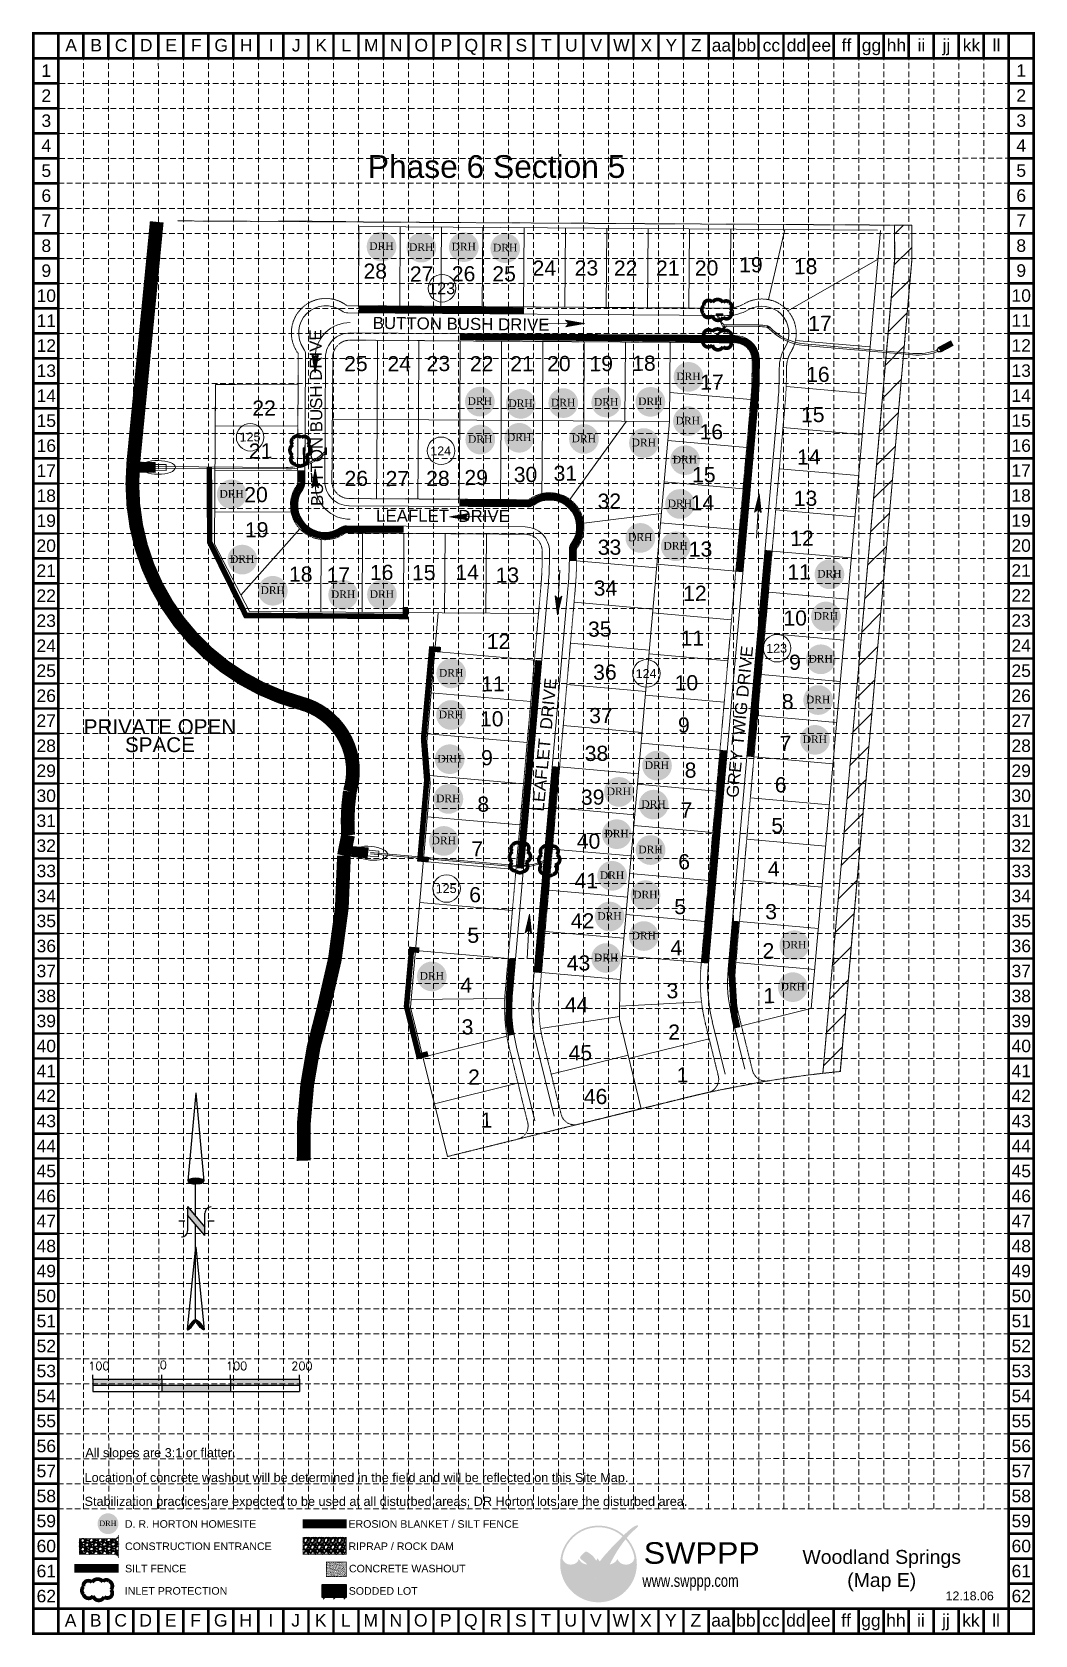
# Model space of a CAD drawing. Header units: inches. Extents: x 63409 to 64866, y 66737 to 69065.
import ezdxf
from ezdxf.enums import TextEntityAlignment as Align

# ---------------------------------------------------------------- set-up
doc = ezdxf.new("R2010")
doc.units = ezdxf.units.IN
doc.header["$MEASUREMENT"] = 0
for name, pattern in [('ACAD_ISO02W100', [15, 12, -3]), ('DASHDOT', [1, 0.5, -0.25, 0, -0.25]), ('DASHED', [0.75, 0.5, -0.25]), ('DIVIDE', [1.25, 0.5, -0.25, 0, -0.25, 0, -0.25]), ('HIDDEN', [0.375, 0.25, -0.125])]:
    doc.linetypes.add(name, pattern=pattern)
for name, color, linetype, lineweight in [('10', 7, 'Continuous', 0), ('12', 7, 'Continuous', 0), ('27', 7, 'Continuous', 0), ('31', 7, 'Continuous', 0), ('32', 7, 'Continuous', 0), ('33', 7, 'Continuous', 0), ('43', 7, 'Continuous', 0), ('44', 7, 'Continuous', 0), ('58', 7, 'Continuous', 0), ('DR HORTON LOT', 7, 'Continuous', 0), ('LOT NUMBERS', 7, 'Continuous', 0)]:
    doc.layers.add(name, color=color, linetype=linetype, lineweight=lineweight)
for name, color, linetype in [('ARROWS', 7, 'Continuous'), ('BASE', 7, 'Continuous'), ('EROSION BLANKET', 84, 'Continuous'), ('GRID', 254, 'DASHED'), ('INLET PROTECTION', 5, 'Continuous'), ('LEGEND', 7, 'Continuous'), ('LOGO', 7, 'Continuous'), ('NARROW', 7, 'Continuous'), ('SILT FENCE', 200, 'Continuous'), ('WATER', 5, 'Continuous')]:
    doc.layers.add(name, color=color, linetype=linetype)
doc.styles.add('DRHorton', font='dutcheb.ttf')
doc.styles.add('L120', font='simplex.shx', dxfattribs={"height": 4.8})
doc.styles.add("L200'", font='ARIAL.TTF', dxfattribs={"height": 0.001969})
doc.styles.add('LOGO1', font='Rockeb.TTF', dxfattribs={"height": 25})
doc.styles.get("Standard").update_dxf_attribs({"font": 'ARIAL.TTF'})

msp = doc.modelspace()

# ---------------------------------------------------------------- texts
at = {"layer": '10', "color": 7, "linetype": 'Continuous', "lineweight": 0}
for s, rotation, p in [('BUTTON BUSH DRIVE', 90.6059, (63813.4, 68505.3)), ('BUTTON BUSH DRIVE', 359.3723, (64032.6, 68650.5)), ('LEAFLET  DRIVE', 359.8972, (64006.2, 68371.6)), ('GREY TWIG DRIVE', 84.355, (64428.4, 68064.6)), ('LEAFLET  DRIVE', 84.355, (64144.5, 68031.3))]:
    msp.add_text(s, height=17.5, rotation=rotation, dxfattribs=at).set_placement(p, align=Align.TOP_CENTER)
at = {"layer": '44', "color": 7, "linetype": 'Continuous', "lineweight": 0}
for s, height, p in [('123', 17, (64004.2, 68693.2)), ('125', 13, (63726, 68477.4)), ('124', 13, (64002.8, 68457.2)), ('123', 13, (64490.7, 68170.4)), ('124', 13, (64301.1, 68133.8)), ('125', 13, (64010.8, 67821.4))]:
    msp.add_text(s, height=height, rotation=0.53, dxfattribs=at).set_placement(p, align=Align.MIDDLE)
at = {"layer": '58', "color": 7, "linetype": 'Continuous', "lineweight": 0}
for s, p in [('PRIVATE OPEN', (63595.2, 68056.7)), ('SPACE', (63595.2, 68030.4))]:
    msp.add_text(s, height=21.45, rotation=0.0311, dxfattribs=at).set_placement(p, align=Align.MIDDLE)
at = {"layer": 'BASE'}
for s, height, p in [('A', 18.2, (63466.2, 69046.4)), ('B', 18.2, (63502.5, 69046.4)), ('C', 18.2, (63538.8, 69046.4)), ('D', 18.2, (63575.1, 69046.4)), ('E', 18.2, (63611.4, 69046.4)), ('F', 18.2, (63647.8, 69046.4)), ('G', 18.2, (63684.1, 69046.4)), ('H', 18.2, (63720.4, 69046.4)), ('I', 18.2, (63756.7, 69046.4)), ('J', 18.2, (63793, 69046.4)), ('K', 18.2, (63829.4, 69046.4)), ('L', 18.2, (63865.7, 69046.4)), ('M', 18.2, (63902, 69046.4)), ('N', 18.2, (63938.3, 69046.4)), ('O', 18.2, (63974.6, 69046.4)), ('P', 18.2, (64011, 69046.4)), ('Q', 18.2, (64047.3, 69046.4)), ('R', 18.2, (64083.6, 69046.4)), ('S', 18.2, (64119.9, 69046.4)), ('T', 18.2, (64156.2, 69046.4)), ('U', 18.2, (64192.6, 69046.4)), ('V', 18.2, (64228.9, 69046.4)), ('W', 18.2, (64265.2, 69046.4)), ('X', 18.2, (64301.5, 69046.4)), ('Y', 18.2, (64337.8, 69046.4)), ('Z', 18.2, (64374.1, 69046.4)), ('aa', 18.16, (64410.5, 69046.4)), ('bb', 18.16, (64446.8, 69046.4)), ('cc', 18.16, (64483.1, 69046.4)), ('dd', 18.16, (64519.4, 69046.4)), ('ee', 18.16, (64555.7, 69046.4)), ('ff', 18.16, (64592.1, 69046.4)), ('gg', 18.16, (64628.4, 69046.4)), ('hh', 18.16, (64664.7, 69046.4)), ('ii', 18.16, (64701, 69046.4)), ('jj', 18.16, (64737.3, 69046.4)), ('kk', 18.16, (64773.7, 69046.4)), ('ll', 18.16, (64810, 69046.4)), ('1', 18.2, (63430.1, 69009.6)), ('1', 18.2, (63430.1, 69009.5)), ('1', 18.2, (64845.9, 69009.7)), ('2', 18.2, (63430.1, 68973.1)), ('2', 18.2, (64845.9, 68973.4)), ('3', 18.2, (63430.1, 68936.8)), ('3', 18.2, (64845.9, 68937)), ('4', 18.2, (63430.1, 68900.5)), ('4', 18.2, (64845.9, 68900.7)), ('5', 18.2, (63430.1, 68864.2)), ('5', 18.2, (64845.9, 68864.4)), ('6', 18.2, (63430.1, 68827.9)), ('6', 18.2, (64845.9, 68828.1)), ('7', 18.2, (63430.1, 68791.5)), ('7', 18.2, (64845.9, 68791.8)), ('8', 18.2, (63430.1, 68755.2)), ('8', 18.2, (64845.9, 68755.4)), ('9', 18.2, (63430.1, 68718.9)), ('9', 18.2, (64845.9, 68719.1)), ('10', 18.16, (63430.1, 68682.6)), ('10', 18.16, (64845.9, 68682.8)), ('11', 18.16, (63430.1, 68646.3)), ('11', 18.16, (64845.9, 68646.5)), ('12', 18.16, (63430.1, 68610.1)), ('12', 18.16, (64845.9, 68610.3)), ('13', 18.16, (63430.1, 68573.6)), ('13', 18.16, (64845.9, 68573.8)), ('14', 18.16, (63430.1, 68537.3)), ('14', 18.16, (64845.9, 68537.5)), ('15', 18.16, (63430.1, 68501)), ('15', 18.16, (64845.9, 68501.2)), ('16', 18.16, (63430.1, 68464.7)), ('16', 18.16, (64845.9, 68464.9)), ('17', 18.16, (63430, 68428.4)), ('17', 18.16, (64845.8, 68428.7)), ('18', 18.16, (63430, 68392.1)), ('18', 18.16, (64845.8, 68392.4)), ('19', 18.16, (63430, 68355.8)), ('19', 18.16, (64845.8, 68356)), ('20', 18.16, (64845.8, 68319.7)), ('20', 18.16, (63430, 68319.5)), ('21', 18.16, (63430, 68283.2)), ('21', 18.16, (64845.8, 68283.4)), ('22', 18.16, (63430, 68246.9)), ('22', 18.16, (64845.8, 68247.1)), ('23', 18.16, (63430, 68210.5)), ('23', 18.16, (64845.8, 68210.8)), ('24', 18.16, (63430, 68174.2)), ('24', 18.16, (64845.8, 68174.4)), ('25', 18.16, (63430, 68137.9)), ('25', 18.16, (64845.9, 68137.9)), ('26', 18.16, (63430, 68101.6)), ('26', 18.16, (64845.9, 68101.6)), ('27', 18.16, (63430, 68065.3)), ('27', 18.16, (64845.9, 68065.3)), ('28', 18.16, (63430, 68028.9)), ('28', 18.16, (64845.9, 68029)), ('29', 18.16, (63430, 67992.6)), ('29', 18.16, (64845.9, 67992.6)), ('30', 18.16, (63430, 67956.3)), ('30', 18.16, (64845.9, 67956.3)), ('31', 18.16, (63430, 67920)), ('31', 18.16, (64845.9, 67920)), ('32', 18.16, (63430, 67883.7)), ('32', 18.16, (64845.9, 67883.7)), ('33', 18.16, (63430.1, 67847.1)), ('33', 18.16, (64846, 67847.1)), ('34', 18.16, (63430.1, 67810.8)), ('34', 18.16, (64846, 67810.8)), ('35', 18.16, (63430.1, 67774.5)), ('35', 18.16, (64846, 67774.5)), ('36', 18.16, (63430.1, 67738.1)), ('36', 18.16, (64846, 67738.2)), ('37', 18.16, (63430.1, 67701.8)), ('37', 18.16, (64846, 67701.8)), ('38', 18.16, (63430.1, 67665.5)), ('38', 18.16, (64846, 67665.5)), ('39', 18.16, (63430.1, 67629.2)), ('39', 18.16, (64846, 67629.2)), ('40', 18.16, (63430.1, 67592.9)), ('40', 18.16, (64846, 67592.9)), ('41', 18.16, (63430.1, 67556.5)), ('41', 18.16, (64846, 67556.6)), ('42', 18.16, (63430.1, 67520.4)), ('42', 18.16, (64845.9, 67520.4)), ('43', 18.16, (63430.1, 67483.9)), ('43', 18.16, (64846, 67483.9)), ('44', 18.16, (63430.1, 67447.6)), ('44', 18.16, (64846, 67447.6)), ('45', 18.16, (63430.1, 67411.3)), ('45', 18.16, (64846, 67411.3)), ('46', 18.16, (63430.1, 67374.9)), ('46', 18.16, (64846, 67375)), ('47', 18.16, (63430.1, 67338.6)), ('47', 18.16, (64846, 67338.7)), ('48', 18.16, (63430.1, 67302.3)), ('48', 18.16, (64846, 67302.3)), ('49', 18.16, (63430.1, 67266.1)), ('49', 18.16, (64846, 67266.1)), ('50', 18.16, (63430.1, 67229.8)), ('50', 18.16, (64846, 67229.8)), ('51', 18.16, (63430.1, 67193.4)), ('51', 18.16, (64846, 67193.5)), ('52', 18.16, (63430.1, 67157.1)), ('52', 18.16, (64846, 67157.1)), ('53', 18.16, (63430.1, 67120.8)), ('53', 18.16, (64846, 67120.8)), ('54', 18.16, (63430.1, 67084.5)), ('54', 18.16, (64846, 67084.5)), ('55', 18.16, (63430.1, 67048.2)), ('55', 18.16, (64846, 67048.2)), ('56', 18.16, (63430.1, 67011.8)), ('56', 18.16, (64846, 67011.9)), ('57', 18.16, (63430.1, 66975.5)), ('57', 18.16, (64846, 66975.5)), ('58', 18.16, (63430.1, 66939.2)), ('58', 18.16, (64846, 66939.2)), ('59', 18.16, (63430.1, 66902.9)), ('59', 18.16, (64846, 66902.9)), ('60', 18.16, (63430.1, 66866.6)), ('60', 18.16, (64846, 66866.6)), ('61', 18.16, (63430.1, 66830.2)), ('61', 18.16, (64846, 66830.3)), ('62', 18.16, (63430.1, 66793.9)), ('62', 18.16, (64846, 66794)), ('A', 18.2, (63465.4, 66758.7)), ('B', 18.2, (63501.8, 66758.7)), ('C', 18.2, (63538.1, 66758.7)), ('D', 18.2, (63574.4, 66758.7)), ('E', 18.2, (63610.7, 66758.7)), ('F', 18.2, (63647, 66758.7)), ('G', 18.2, (63683.4, 66758.7)), ('H', 18.2, (63719.7, 66758.7)), ('I', 18.2, (63756, 66758.7)), ('J', 18.2, (63792.3, 66758.7)), ('K', 18.2, (63828.6, 66758.7)), ('L', 18.2, (63865, 66758.7)), ('M', 18.2, (63901.3, 66758.7)), ('N', 18.2, (63937.6, 66758.7)), ('O', 18.2, (63973.9, 66758.7)), ('P', 18.2, (64010.2, 66758.7)), ('Q', 18.2, (64046.6, 66758.7)), ('R', 18.2, (64082.9, 66758.7)), ('S', 18.2, (64119.2, 66758.7)), ('T', 18.2, (64155.5, 66758.7)), ('U', 18.2, (64191.8, 66758.7)), ('V', 18.2, (64228.2, 66758.7)), ('W', 18.2, (64264.5, 66758.7)), ('X', 18.2, (64300.8, 66758.7)), ('Y', 18.2, (64337.1, 66758.7)), ('Z', 18.2, (64373.4, 66758.7)), ('aa', 18.16, (64409.8, 66758.7)), ('bb', 18.16, (64446.1, 66758.7)), ('cc', 18.16, (64482.4, 66758.7)), ('dd', 18.16, (64518.7, 66758.7)), ('ee', 18.16, (64555, 66758.7)), ('ff', 18.16, (64591.4, 66758.7)), ('gg', 18.16, (64627.7, 66758.7)), ('hh', 18.16, (64664, 66758.7)), ('ii', 18.16, (64700.3, 66758.7)), ('jj', 18.16, (64736.6, 66758.7)), ('kk', 18.16, (64772.9, 66758.7)), ('ll', 18.16, (64809.3, 66758.7))]:
    msp.add_text(s, height=height, dxfattribs=at).set_placement(p, align=Align.MIDDLE_CENTER)
at = {"layer": 'BASE', "color": 7, "style": "L200'"}
for s, height, p in [('Phase 6 Section 5', 32.992, (63897, 68853.7)), ('All slopes are 3:1 or flatter.', 13.14, (63486.8, 66995.6)), ('Location of concrete washout will be determined in the field and will be reflected on this Site Map.', 13.14, (63485.7, 66959.5)), ('Stabilization practices are expected to be used at all disturbed areas; DR Horton lots are the disturbed area.', 13.1396, (63485.7, 66924.9))]:
    msp.add_text(s, height=height, dxfattribs=at).set_placement(p)
at = {"layer": 'BASE'}
msp.add_text('12.18.06', height=12.87, dxfattribs=at).set_placement((64771.1, 66787.7), align=Align.CENTER)
at = {"layer": 'BASE', "insert": (64643.3, 66830.9), "char_height": 20.16, "width": 225.997, "attachment_point": 5}
msp.add_mtext('Woodland Springs\\P(Map E)', dxfattribs=at)
at = {"layer": 'LEGEND', "style": "L200'"}
for s, height, p in [('D. R. HORTON HOMESITE', 11.025, (63544.2, 66893.1)), ('EROSION BLANKET / SILT FENCE', 11.025, (63868.9, 66893.1)), ('CONSTRUCTION ENTRANCE', 11.025, (63544.4, 66860.7)), ('RIPRAP / ROCK DAM', 11.025, (63868.9, 66860.8)), ('SILT FENCE', 11.02, (63544.5, 66828.3)), ('CONCRETE WASHOUT', 11.025, (63869.6, 66828.3)), ('INLET PROTECTION', 11.025, (63544.1, 66795.9)), ('SODDED LOT', 11.02, (63869.3, 66795.8))]:
    msp.add_text(s, height=height, dxfattribs=at).set_placement(p)
at = {"layer": 'LOT NUMBERS', "color": 7, "linetype": 'Continuous', "lineweight": 0}
for s, p in [('28', (63907.8, 68718.3)), ('27', (63975.2, 68714.4)), ('26', (64036.1, 68714.4)), ('25', (64094.9, 68714.4)), ('24', (64153.4, 68722.9)), ('23', (64214.5, 68722.9)), ('22', (64271.5, 68722.9)), ('21', (64332.6, 68722.9)), ('20', (64389, 68722.9)), ('19', (64453.3, 68727.5)), ('18', (64532.8, 68724.9)), ('17', (64553.5, 68642.3)), ('25', (63879.7, 68584)), ('24', (63942.6, 68584)), ('23', (63999.5, 68584)), ('22', (64062.4, 68584)), ('21', (64120.8, 68584)), ('20', (64174.5, 68584)), ('19', (64236, 68584)), ('18', (64298, 68584.5)), ('17', (64396.7, 68557)), ('16', (64550.6, 68568.3)), ('22', (63746.4, 68519.6)), ('15', (64543.2, 68509.7)), ('16', (64395.8, 68485)), ('21', (63741.3, 68457.2)), ('14', (64537.4, 68448.4)), ('26', (63880.3, 68417.2)), ('27', (63940, 68417.2)), ('28', (63998.8, 68417.2)), ('29', (64054.4, 68418.5)), ('30', (64126, 68422.9)), ('31', (64183.9, 68424.7)), ('15', (64385, 68422.5)), ('20', (63734.7, 68393.7)), ('13', (64532.6, 68388.3)), ('32', (64247.8, 68384.2)), ('14', (64383, 68381.9)), ('19', (63735.7, 68342.6)), ('12', (64527.5, 68330.5)), ('33', (64248, 68317.3)), ('13', (64380.2, 68314.5)), ('18', (63799.6, 68278.2)), ('17', (63854.3, 68277.1)), ('16', (63917.1, 68280.7)), ('15', (63978.3, 68280.3)), ('14', (64041.2, 68280.8)), ('13', (64099.7, 68276.8)), ('11', (64523.4, 68281.3)), ('34', (64242.1, 68258)), ('12', (64372, 68250.5)), ('10', (64517.6, 68214.4)), ('12', (64086.8, 68180.6)), ('35', (64233.9, 68198.4)), ('11', (64368.3, 68185.2)), ('36', (64241.3, 68135.8)), ('9', (64517.4, 68150.2)), ('11', (64078.7, 68118.8)), ('10', (64359.6, 68120.4)), ('8', (64506.9, 68093)), ('10', (64077, 68068)), ('37', (64235.5, 68072.8)), ('9', (64356, 68059.1)), ('38', (64229.1, 68017.9)), ('7', (64503.6, 68032.3)), ('9', (64070.1, 68011.6)), ('8', (64365.7, 67993.5)), ('6', (64496.6, 67972.2)), ('39', (64223.6, 67954.3)), ('8', (64064.7, 67944.1)), ('7', (64359.8, 67935.6)), ('5', (64491.6, 67912.9)), ('7', (64056, 67879.2)), ('40', (64217.6, 67890.3)), ('6', (64356.4, 67860.5)), ('41', (64214.4, 67832.9)), ('4', (64486.4, 67850.1)), ('6', (64052.8, 67812.6)), ('5', (64350.6, 67795.2)), ('3', (64482.7, 67788)), ('42', (64208.8, 67774.7)), ('5', (64050.1, 67753.5)), ('43', (64203, 67713.4)), ('4', (64345, 67735.5)), ('2', (64478.7, 67731.4)), ('4', (64039.8, 67681.1)), ('3', (64339.4, 67673.1)), ('44', (64200.2, 67652.7)), ('1', (64480, 67666)), ('3', (64041.8, 67620.6)), ('2', (64341.9, 67613.2)), ('45', (64205.6, 67582.8)), ('1', (64354, 67550.9)), ('2', (64051.2, 67547.9)), ('46', (64227.8, 67519.4)), ('1', (64069.4, 67485.2))]:
    msp.add_text(s, height=22, rotation=0.53, dxfattribs=at).set_placement(p, align=Align.MIDDLE)

# ---------------------------------------------------------------- blocks, each defined once
blk = doc.blocks.new('DRHorton')
h = blk.add_hatch(color=1)
h.paths.add_polyline_path([(78.7, 25.8, 1), (40.4, 25.8, 1)])
h.paths.add_polyline_path([(42.3, 17.9), (76.5, 17.9), (76.5, 34.9), (42.3, 34.9)], flags=24)
at = {"layer": 'BASE', "color": 176, "style": 'DRHorton'}
blk.add_text('DRH', height=9.81, dxfattribs=at).set_placement((59.4, 21.6), align=Align.CENTER)
blk = doc.blocks.new('A$C238E4D3F')
at = {"layer": 'DR HORTON LOT', "linetype": 'Continuous', "lineweight": 0, "xscale": 1.127548441865656, "yscale": 1.127548441872932, "zscale": 1.127548441862433}
blk.add_blockref('DRHorton', (-45.6, -7.5), dxfattribs=at)
blk = doc.blocks.new('A$C5E7C22E6')
at = {"layer": 'BASE'}
h = blk.add_hatch(color=7, dxfattribs=at)
h.paths.add_polyline_path([(106.8, 9), (106.8, 18), (6.8, 18), (6.8, 9)])
h.paths.add_polyline_path([(106.8, 9), (106.8, 0), (206.8, 0), (206.8, 9)])
h.paths.add_polyline_path([(206.8, 18), (206.8, 9), (306.8, 9), (306.8, 18)])
at = {"layer": 'BASE', "color": 7}
for p, q in [((6.8, 18), (6.8, 24)), ((106.8, 18), (106.8, 24)), ((206.8, 18), (206.8, 24)), ((306.8, 18), (306.8, 24)), ((6.8, 18), (106.8, 18)), ((6.8, 18), (6.8, 0)), ((6.8, 9), (306.8, 9)), ((106.8, 18), (306.8, 18)), ((106.8, 18), (106.8, 0)), ((206.8, 18), (206.8, 0)), ((306.8, 18), (306.8, 0)), ((6.8, 0), (106.8, 0)), ((106.8, 0), (306.8, 0))]:
    blk.add_line(p, q, dxfattribs=at)
at = {"layer": 'BASE', "color": 7, "style": 'L120'}
for s, p in [('100', (0, 31.2)), ('0', (104, 32.6)), ('100', (200, 31.2)), ('200', (294.9, 31.2))]:
    blk.add_text(s, height=12, dxfattribs=at).set_placement(p)
blk = doc.blocks.new('North Arrow')
at = {"layer": 'NARROW'}
for p, q in [((32.43, 3.06), (32.43, 4.63)), ((0, 0), (22.36, 2)), ((0, 0), (22.33, -2.02)), ((28.77, -2.09), (34.02, 2.32)), ((36.18, 2.33), (30.46, 2.33)), ((36.16, 2.32), (31.04, -2.09)), ((39.1, 0.01), (59.96, 2.11)), ((31.2, -0.05), (21.66, -0.05)), ((21.66, -0.05), (21.66, -0.05)), ((28.77, -2.09), (34.95, -2.09)), ((32.43, -4.26), (32.43, -2.8)), ((57.45, -0.05), (33.41, -0.05)), ((59.83, -2.14), (39.04, -0.01)), ((57.69, -0.03), (57.77, -0.01)), ((57.77, -0.05), (57.69, -0.03))]:
    blk.add_line(p, q, dxfattribs=at)
blk.add_lwpolyline([(22.36, -2.03), (22.59, -1.93, 0.091577), (22.87, -1.44, 0.048306), (23.03, -0.75), (23.07, -0.01), (23.01, 0.82, 0.048306), (22.87, 1.42, 0.091577), (22.59, 1.91), (22.36, 2.01), (22.14, 1.91, 0.091577), (21.86, 1.42, 0.048306), (21.72, 0.82), (21.66, -0.01), (21.72, -0.83, 0.048306), (21.86, -1.44, 0.091577), (22.14, -1.93)], format="xyb", close=True, dxfattribs=at)
for points in [[(57.46, -0.03), (57.44, 0.08, -0.066818), (57.67, 0.47, -0.03073), (58.01, 0.84), (58.52, 1.29), (59.07, 1.7, -0.03073), (59.5, 1.95, -0.066818), (59.93, 2.1), (60.04, 2.06)], [(60.04, 2.06), (60.05, 1.95, -0.066818), (59.82, 1.56, -0.03073), (59.43, 1.14), (58.97, 0.74), (58.42, 0.33, -0.03073), (57.99, 0.08, -0.036692), (57.76, -0.02)], [(57.46, -0.04), (57.44, -0.15, 0.066818), (57.67, -0.54, 0.03073), (58.01, -0.9), (58.52, -1.36), (59.07, -1.77, 0.03073), (59.5, -2.02, 0.066818), (59.93, -2.17), (60.04, -2.13)], [(60.04, -2.13), (60.05, -2.01, 0.066818), (59.82, -1.63, 0.03073), (59.43, -1.2), (58.97, -0.8), (58.42, -0.4, 0.03073), (57.99, -0.15, 0.036692), (57.76, -0.05)]]:
    blk.add_lwpolyline(points, format="xyb", dxfattribs=at)
for centre, start, end in [((30.46, 3.86), 178.8769, 270), ((34.95, -3.62), 358.8769, 90)]:
    blk.add_arc(centre, 1.53, start, end, dxfattribs=at)
for points in [[(23.03, -0.76), (21.67, -0.05), (23.07, -0.05), (21.72, 0.82)], [(23.07, -0.05), (21.72, 0.82), (23.02, 0.75), (21.85, 1.42)], [(23.02, 0.75), (21.85, 1.42), (22.87, 1.44), (22.14, 1.91)], [(22.87, 1.44), (22.14, 1.91), (22.59, 1.91), (22.36, 2)], [(31.05, -2.09), (36.15, 2.36), (28.75, -2.06), (34.01, 2.36)], [(57.44, 0.08), (57.7, -0.01), (57.5, 0.21), (57.77, -0.01)], [(57.45, -0.04), (57.69, -0.02), (57.44, 0.08), (57.7, -0.01)], [(57.5, 0.21), (57.77, -0.01), (57.6, 0.39), (57.94, 0.06)], [(57.6, 0.39), (57.94, 0.06), (57.68, 0.5), (58.07, 0.13)], [(57.68, 0.5), (58.07, 0.13), (57.84, 0.66), (58.29, 0.26)], [(57.84, 0.66), (58.29, 0.26), (58.03, 0.86), (58.52, 0.41)], [(58.03, 0.86), (58.52, 0.41), (58.26, 1.07), (58.73, 0.57)], [(58.26, 1.07), (58.73, 0.57), (58.52, 1.3), (59.05, 0.81)], [(58.52, 1.3), (59.05, 0.81), (58.7, 1.42), (59.26, 0.99)], [(59.26, 1), (58.69, 1.42), (59.45, 1.15), (59, 1.65)], [(59.45, 1.15), (59, 1.65), (59.62, 1.34), (59.28, 1.82)], [(59.62, 1.34), (59.28, 1.82), (59.81, 1.55), (59.49, 1.95)], [(59.81, 1.55), (59.49, 1.95), (59.93, 1.73), (59.69, 2.04)], [(59.93, 1.73), (59.69, 2.04), (60.05, 1.94), (59.93, 2.1)], [(60.05, 1.94), (59.93, 2.1), (60.04, 2.06)], [(22.87, -1.44), (21.72, -0.87), (23.03, -0.76), (21.67, -0.05)], [(22.58, -1.93), (21.86, -1.45), (22.87, -1.44), (21.72, -0.87)], [(22.36, -2.01), (22.14, -1.93), (22.58, -1.93), (21.86, -1.45)], [(57.44, -0.14), (57.69, -0.02), (57.45, -0.04), (57.69, -0.02)], [(57.46, -0.19), (57.7, -0.03), (57.44, -0.14), (57.69, -0.02)], [(57.53, -0.33), (57.76, -0.05), (57.46, -0.19), (57.7, -0.03)], [(57.63, -0.48), (57.9, -0.1), (57.53, -0.33), (57.76, -0.05)], [(57.78, -0.66), (58.09, -0.2), (57.63, -0.48), (57.9, -0.1)], [(57.97, -0.87), (58.34, -0.35), (57.78, -0.66), (58.09, -0.2)], [(58.24, -1.11), (58.61, -0.54), (57.97, -0.87), (58.34, -0.35)], [(58.61, -1.43), (58.93, -0.77), (58.24, -1.11), (58.61, -0.54)], [(58.91, -1.64), (59.2, -1), (58.61, -1.43), (58.93, -0.77)], [(59.12, -1.79), (59.57, -1.36), (58.92, -1.65), (59.2, -1.01)], [(59.35, -1.93), (59.81, -1.62), (59.12, -1.79), (59.57, -1.36)], [(59.54, -1.32), (59.41, -1.18), (59.21, -1.01)], [(59.58, -2.05), (59.93, -1.79), (59.35, -1.93), (59.81, -1.62)], [(59.78, -2.13), (60.05, -2.01), (59.58, -2.05), (59.93, -1.79)], [(59.92, -2.17), (60.04, -2.13), (59.78, -2.13), (60.05, -2.01)]]:
    blk.add_solid(points, dxfattribs=at)
blk = doc.blocks.new('washout')
at = {"layer": 'BASE'}
h = blk.add_hatch(dxfattribs=at)
h.set_pattern_fill('AR-SAND', color=30, scale=1.29438, style=0)
h.set_pattern_definition([(37.5, (1095.3101, -97.0785), (-0.0815373, 2.494042), [0, -1.9674576, 0, -2.200446, 0, -2.1033675]), (7.5, (1095.31, -97.0785), (2.290764, 3.652929), [0, -1.0613916, 0, -1.7733006, 0, -0.6795495]), (327.5, (1093.718, -97.0785), (4.030883, 0.007325), [0, -0.64719, 0, -2.329884, 0, -3.041793]), (317.5, (1093.718, -97.0785), (3.89107, 1.136046), [0, -0.323595, 0, -1.5273684, 0, -1.747413])])
h.paths.add_polyline_path([(44.3, 0), (44.3, 32.4), (0, 32.4), (0, 0)])
at = {"layer": 'BASE', "color": 30, "linetype": 'ACAD_ISO02W100', "const_width": 1.62}
blk.add_lwpolyline([(0, 0), (44.3, 0), (44.3, 32.4), (0, 32.4)], close=True, dxfattribs=at)
blk = doc.blocks.new('new logo')
at = {"layer": 'LOGO'}
h = blk.add_hatch(color=170, dxfattribs=at)
h.paths.add_polyline_path([(67.4, 44.1), (66.8, 44.7), (66.3, 45.2), (66, 45.8), (65.5, 46.4), (65.1, 47.2), (64.7, 47.9), (64.4, 48.5), (64.2, 49), (63.9, 49.6), (63.7, 50.1), (63.3, 51), (62.9, 52), (62.6, 52.8), (62.4, 53.3), (62.2, 53.7), (62.1, 54.2), (61.9, 54.7), (61.7, 55.2), (61.5, 55.7), (61.3, 56.3), (61, 56.8), (60.8, 57.4), (60.5, 57.9), (60.2, 58.5), (60, 59.1), (59.7, 59.6), (59.3, 60.2), (59, 60.8), (58.7, 61.3), (58.3, 61.9), (58, 62.4), (57.6, 62.9), (57.3, 63.4), (56.9, 63.9), (56.6, 64.3), (56.3, 64.7), (55.9, 65.1), (55.6, 65.5), (55.2, 65.9), (54.9, 66.2), (54, 66.2), (52.9, 66.3), (52, 66.5), (51.5, 66.6), (50.9, 66.8), (50.3, 67), (49.4, 67.4), (48.3, 67.9), (47.3, 68.6), (46.5, 69.3), (45.7, 70), (45, 70.8), (44.4, 71.5), (44, 72.2), (43.6, 72.7), (43.4, 72.9), (43.2, 73.2), (43.1, 73.4), (43, 73.5), (42.8, 73.7), (42.7, 73.7), (42.7, 73.8), (42.6, 73.8), (42.5, 73.7), (42.5, 73.6), (42.4, 73.5), (42.4, 73.4), (42.3, 73.2), (42.2, 72.8), (42, 72.1), (41.7, 71.5), (41.4, 70.9), (41, 70.3), (40.5, 69.8), (40, 69.2), (39.4, 68.7), (38.8, 68.2), (38.1, 67.7), (37.3, 67.3), (36.5, 66.9), (35.7, 66.6), (34.9, 66.3), (34, 66.1), (33, 66), (31.9, 65.9), (30.8, 65.9), (29.6, 65.9), (28.6, 66), (27.6, 66.1), (26.7, 66.4), (25.8, 66.7), (25, 67.1), (24.1, 67.6), (23.2, 68.2), (22.4, 68.9), (21.8, 69.5), (21.4, 69.9), (21, 70.4), (20.6, 70.9), (20.2, 71.5), (19.9, 72.1), (19.5, 72.9), (19.2, 73.8), (18.9, 74.8, -0.595729), (106.3, 106.8), (107, 107.5), (107.5, 108), (108.1, 108.6, 37.93689), (112.3, 104.5), (112.1, 104.2), (111.6, 103.7), (111.1, 103.1), (110.6, 102.5, -0.146449), (123.6, 75), (123.3, 74.5), (123.1, 74), (122.9, 73.5), (122.8, 73.1), (122.5, 72.4), (122.2, 71.7), (121.9, 71.1), (121.5, 70.5), (121.1, 70), (120.7, 69.5), (120.2, 69), (119.6, 68.6), (119, 68.1), (118.4, 67.7), (117.8, 67.4), (117.1, 67), (116.5, 66.7), (115.8, 66.5), (115, 66.3), (114.3, 66.1), (113.5, 66), (112.7, 65.9), (111.9, 65.8), (111.1, 65.8), (110.3, 65.8), (109.4, 65.9), (108.6, 66), (107.7, 66.2), (106.8, 66.4), (105.9, 66.7), (105.1, 67.1), (104.3, 67.5), (103.5, 68), (102.8, 68.6), (102.1, 69.3), (101.4, 70), (100.8, 70.7), (100.2, 71.4), (99.8, 72), (99.5, 72.5), (99.4, 72.8), (99.3, 73), (99.1, 73.2), (99, 73.4), (98.9, 73.5), (98.8, 73.6), (98.7, 73.6), (98.6, 73.6), (98.5, 73.5), (98.4, 73.4), (98.4, 73.3), (98.3, 73.2), (98.2, 73), (98.1, 72.8), (97.8, 72.4), (97.4, 71.8), (96.9, 71.1), (96.4, 70.5), (95.9, 70.1), (95.4, 69.6), (94.8, 69.1), (94.2, 68.6), (93.5, 68.2), (92.8, 67.7), (91.9, 67.3), (91, 66.9), (90.1, 66.6), (89.4, 66.4), (88.6, 66.2), (87.8, 66.1), (87.6, 65.6), (87.4, 65.1), (87.1, 64.4), (86.9, 63.8), (86.6, 63), (86.3, 62.2), (85.9, 61.3), (85.6, 60.4), (85.3, 59.5), (84.9, 58.6), (84.6, 57.7), (84.2, 56.7), (83.9, 55.8), (83.5, 54.9), (83.2, 54), (82.9, 53.2), (82.6, 52.4), (82.3, 51.6), (82.1, 51), (81.9, 50.3), (81.6, 49.8), (81.3, 48.9), (80.9, 48.1), (80.5, 47.3), (80.1, 46.6), (79.6, 45.9), (79.1, 45.4), (78.6, 44.8), (78.1, 44.3), (77.6, 43.9), (77, 43.5), (76.5, 43.1), (75.9, 42.8), (75.3, 42.6), (74.6, 42.3), (73.7, 42.1), (73, 41.9), (72.2, 41.9), (71.6, 42), (70.9, 42.2), (70.1, 42.5), (69.4, 42.8), (68.7, 43.1), (68, 43.5)])
h.paths.add_polyline_path([(71.8, 72), (70.7, 73.9), (70.1, 75.2), (69.7, 74.3), (68.7, 72.6), (67.9, 71.7), (67.9, 71.5), (68.1, 71.2), (68.3, 71), (68.4, 70.8), (68.5, 70.6), (68.7, 70.4), (68.8, 70.2), (68.9, 70.1), (69, 70), (69.1, 69.8), (69.3, 69.7), (69.4, 69.7), (69.5, 69.6), (69.6, 69.5), (69.7, 69.5), (69.8, 69.4), (69.9, 69.4), (70.1, 69.3), (70.2, 69.3), (70.3, 69.2), (70.4, 69.2), (70.5, 69.2), (70.6, 69.2), (70.8, 69.2), (70.9, 69.2), (71, 69.2), (71.1, 69.2), (71.2, 69.2), (71.3, 69.2), (71.4, 69.2), (71.5, 69.2), (71.6, 69.2), (71.7, 69.3), (71.8, 69.3), (71.9, 69.3), (72, 69.4), (72.1, 69.5), (72.2, 69.5), (72.3, 69.6), (72.5, 69.6), (72.6, 69.7), (72.7, 69.8), (72.8, 69.9), (72.9, 70), (73, 70.1), (73.1, 70.2), (73.2, 70.3), (73.3, 70.4), (72.5, 71.1)], flags=17)
blk.add_hatch(color=240, dxfattribs=at).paths.add_polyline_path([(117.7, 117.3), (118.9, 118.2), (119.8, 118.9), (120.6, 119.5), (121.3, 119.9), (121.9, 120.3), (122.4, 120.6), (122.8, 120.9), (123.1, 121.1), (123.4, 121.3), (123.7, 121.4), (124, 121.6), (124.2, 121.7), (124.4, 121.8), (124.6, 121.9), (124.8, 121.9), (125, 122), (125.2, 122.1), (125.4, 122.2), (125.6, 122.2), (125.8, 122.3), (125.9, 122.4), (126.1, 122.4), (126.3, 122.5), (126.4, 122.5), (126.6, 122.6), (126.7, 122.6), (126.8, 122.7), (126.9, 122.7), (127.1, 122.7), (127.2, 122.8), (127.3, 122.8), (127.4, 122.8), (127.5, 122.8), (127.6, 122.8), (127.7, 122.8), (127.8, 122.8), (127.9, 122.8), (128, 122.8), (128.1, 122.8), (128.1, 122.8), (128.2, 122.8), (128.3, 122.8), (128.4, 122.8), (128.4, 122.7), (128.5, 122.7), (128.5, 122.7), (128.6, 122.7), (128.6, 122.6), (128.7, 122.6), (128.7, 122.6), (128.7, 122.5), (128.7, 122.5), (128.8, 122.4), (128.8, 122.4), (128.8, 122.3), (128.8, 122.3), (128.8, 122.2), (128.8, 122.1), (128.8, 122.1), (128.8, 122), (128.8, 121.9), (128.8, 121.8), (128.8, 121.8), (128.8, 121.7), (128.8, 121.6), (128.7, 121.5), (128.7, 121.4), (128.7, 121.3), (128.6, 121.3), (128.6, 121.2), (128.5, 121.1), (128.4, 121), (128.4, 120.8), (128.3, 120.7), (128.2, 120.6), (128.1, 120.4), (128, 120.3), (127.8, 120.1), (127.7, 120), (127.6, 119.8), (127.4, 119.6), (127.3, 119.4), (127.1, 119.2), (126.8, 119), (126.6, 118.8), (126.3, 118.5), (125.9, 118.2), (125.5, 117.9), (125.1, 117.5), (124.6, 117), (124, 116.6), (123.5, 116.1), (122.9, 115.6), (122.3, 115.1), (121.7, 114.5), (121.1, 114), (120.6, 113.5), (120, 113), (119.5, 112.5), (119, 112), (118.5, 111.5), (118, 111), (117.5, 110.5), (117, 109.9), (116.5, 109.4), (116, 108.8), (115.5, 108.3), (115, 107.7), (114.5, 107.1), (114, 106.6), (113.5, 106), (113, 105.4), (112.5, 104.8), (112.1, 104.2), (111.6, 103.7), (111.1, 103.1), (110.6, 102.4), (110.1, 101.8), (109.6, 101.1), (109, 100.4), (108.5, 99.7), (107.9, 98.9), (107.3, 98.1), (106.7, 97.3), (106, 96.4), (105.4, 95.6), (104.8, 94.7), (104.2, 93.9), (103.6, 93.1), (103.1, 92.3), (102.5, 91.5), (102, 90.6), (101.4, 89.8), (100.9, 89), (100.3, 88.2), (99.8, 87.3), (99.2, 86.5), (98.6, 85.6), (98.1, 84.7), (97.5, 83.8), (96.9, 82.9), (96.4, 82), (95.9, 81.1), (95.4, 80.3), (94.9, 79.5), (94.5, 78.7), (94, 78), (93.6, 77.2), (93.2, 76.5), (92.8, 75.8), (92.4, 75), (92, 74.3), (91.6, 73.5), (91.2, 72.8), (90.8, 72), (90.4, 71.3), (90, 70.6), (89.6, 69.9), (89.3, 69.3), (89, 68.7), (88.8, 68.2), (88.5, 67.7), (88.3, 67.3), (88.1, 66.9), (88, 66.5), (87.8, 66.1), (87.6, 65.6), (87.4, 65.1), (87.1, 64.4), (86.9, 63.8), (86.6, 63), (86.3, 62.2), (85.9, 61.3), (85.6, 60.4), (85.3, 59.5), (84.9, 58.6), (84.6, 57.7), (84.2, 56.7), (83.9, 55.8), (83.5, 54.9), (83.2, 54), (82.9, 53.2), (82.6, 52.4), (82.3, 51.6), (82.1, 51), (81.9, 50.3), (81.6, 49.8), (81.4, 49.2), (81.2, 48.7), (81, 48.3), (80.8, 47.9), (80.6, 47.5), (80.4, 47.1), (80.2, 46.7), (80, 46.4), (79.7, 46.1), (79.5, 45.8), (79.2, 45.5), (79, 45.2), (78.7, 44.9), (78.5, 44.7), (78.2, 44.4), (78, 44.2), (77.7, 44), (77.4, 43.8), (77.2, 43.6), (76.9, 43.4), (76.6, 43.2), (76.3, 43), (76, 42.9), (75.7, 42.7), (75.5, 42.6), (75.2, 42.5), (74.9, 42.4), (74.6, 42.3), (74.3, 42.2), (74, 42.1), (73.8, 42.1), (73.5, 42), (73.2, 42), (73, 41.9), (72.7, 41.9), (72.5, 41.9), (72.2, 41.9), (72, 42), (71.8, 42), (71.5, 42.1), (71.3, 42.1), (71.1, 42.2), (70.8, 42.2), (70.6, 42.3), (70.4, 42.4), (70.1, 42.5), (69.9, 42.6), (69.6, 42.7), (69.4, 42.8), (69.2, 42.9), (68.9, 43), (68.7, 43.1), (68.5, 43.2), (68.2, 43.4), (68, 43.6), (67.8, 43.7), (67.6, 43.9), (67.4, 44.1), (67.2, 44.3), (67, 44.5), (66.8, 44.7), (66.6, 44.9), (66.5, 45.1), (66.3, 45.4), (66.1, 45.6), (65.9, 45.9), (65.7, 46.2), (65.4, 46.6), (65.2, 47), (65, 47.4), (64.7, 47.9), (64.4, 48.5), (64.2, 49), (63.9, 49.6), (63.7, 50.1), (63.4, 50.7), (63.2, 51.3), (63, 51.8), (62.8, 52.3), (62.6, 52.8), (62.4, 53.3), (62.2, 53.7), (62.1, 54.2), (61.9, 54.7), (61.7, 55.2), (61.5, 55.7), (61.3, 56.3), (61, 56.8), (60.8, 57.4), (60.5, 57.9), (60.2, 58.5), (60, 59.1), (59.7, 59.6), (59.3, 60.2), (59, 60.8), (58.7, 61.3), (58.3, 61.9), (58, 62.4), (57.6, 62.9), (57.3, 63.4), (56.9, 63.9), (56.6, 64.3), (56.3, 64.7), (55.9, 65.1), (55.6, 65.5), (55.2, 65.9), (54.9, 66.3), (54.5, 66.6), (54.1, 67), (53.7, 67.4), (53.3, 67.8), (52.8, 68.1), (52.4, 68.5), (51.9, 68.9), (51.4, 69.3), (50.9, 69.7), (50.5, 70), (50, 70.4), (49.5, 70.8), (49.1, 71.1), (48.7, 71.5), (48.2, 71.8), (47.8, 72.1), (47.5, 72.4), (47.1, 72.7), (46.8, 72.9), (46.6, 73.1), (46.3, 73.3), (46.1, 73.5), (45.9, 73.6), (45.7, 73.8), (45.6, 73.9), (45.5, 74), (45.3, 74.2), (45.2, 74.3), (45.1, 74.4), (45, 74.6), (45, 74.7), (44.9, 74.8), (44.8, 75), (44.8, 75.1), (44.8, 75.2), (44.7, 75.4), (44.7, 75.5), (44.7, 75.7), (44.7, 75.8), (44.7, 76), (44.7, 76.1), (44.7, 76.3), (44.8, 76.4), (44.8, 76.6), (44.9, 76.7), (44.9, 76.9), (45, 77.1), (45.1, 77.2), (45.2, 77.4), (45.3, 77.6), (45.4, 77.8), (45.6, 78), (45.7, 78.2), (45.9, 78.5), (46.1, 78.7), (46.3, 79), (46.6, 79.3), (46.8, 79.5), (47.1, 79.8), (47.3, 80.1), (47.6, 80.4), (47.9, 80.7), (48.2, 81), (48.5, 81.3), (48.8, 81.6), (49.2, 81.9), (49.5, 82.2), (49.8, 82.5), (50.1, 82.7), (50.4, 83), (50.7, 83.2), (51, 83.4), (51.2, 83.6), (51.5, 83.8), (51.7, 83.9), (51.9, 84.1), (52.1, 84.2), (52.2, 84.3), (52.4, 84.4), (52.5, 84.5), (52.7, 84.5), (52.8, 84.6), (53, 84.6), (53.1, 84.6), (53.2, 84.7), (53.3, 84.7), (53.5, 84.7), (53.6, 84.7), (53.7, 84.7), (53.8, 84.7), (54, 84.7), (54.1, 84.6), (54.2, 84.6), (54.3, 84.5), (54.5, 84.5), (54.6, 84.4), (54.7, 84.4), (54.9, 84.3), (55, 84.2), (55.2, 84.1), (55.3, 84.1), (55.5, 84), (55.7, 83.9), (55.9, 83.7), (56.1, 83.6), (56.4, 83.4), (56.7, 83.2), (57, 83), (57.3, 82.8), (57.7, 82.5), (58, 82.3), (58.4, 82), (58.8, 81.7), (59.2, 81.4), (59.6, 81.1), (60, 80.8), (60.4, 80.5), (60.8, 80.2), (61.2, 79.9), (61.5, 79.6), (61.9, 79.3), (62.3, 78.9), (62.6, 78.6), (63, 78.3), (63.3, 77.9), (63.7, 77.5), (64, 77.2), (64.3, 76.8), (64.6, 76.4), (64.9, 76), (65.2, 75.6), (65.5, 75.2), (65.8, 74.8), (66.1, 74.4), (66.4, 74), (66.7, 73.6), (66.9, 73.2), (67.2, 72.8), (67.4, 72.5), (67.6, 72.1), (67.8, 71.8), (67.9, 71.5), (68.1, 71.2), (68.3, 71), (68.4, 70.8), (68.5, 70.6), (68.7, 70.4), (68.8, 70.2), (68.9, 70.1), (69, 70), (69.1, 69.8), (69.3, 69.7), (69.4, 69.7), (69.5, 69.6), (69.6, 69.5), (69.7, 69.5), (69.8, 69.4), (69.9, 69.4), (70.1, 69.3), (70.2, 69.3), (70.3, 69.2), (70.4, 69.2), (70.5, 69.2), (70.6, 69.2), (70.8, 69.2), (70.9, 69.2), (71, 69.2), (71.1, 69.2), (71.2, 69.2), (71.3, 69.2), (71.4, 69.2), (71.5, 69.2), (71.6, 69.2), (71.7, 69.3), (71.8, 69.3), (71.9, 69.3), (72, 69.4), (72.1, 69.5), (72.2, 69.5), (72.3, 69.6), (72.5, 69.6), (72.6, 69.7), (72.7, 69.8), (72.8, 69.9), (72.9, 70), (73, 70.1), (73.1, 70.2), (73.2, 70.3), (73.3, 70.5), (73.5, 70.6), (73.6, 70.8), (73.7, 70.9), (73.9, 71.1), (74, 71.3), (74.2, 71.5), (74.3, 71.8), (74.5, 72), (74.7, 72.3), (74.9, 72.6), (75.1, 72.8), (75.3, 73.1), (75.6, 73.5), (75.8, 73.8), (76.1, 74.1), (76.4, 74.5), (76.7, 74.9), (77, 75.3), (77.3, 75.7), (77.7, 76.1), (78, 76.5), (78.4, 77), (78.8, 77.4), (79.2, 77.9), (79.6, 78.4), (80, 78.9), (80.5, 79.5), (81, 80), (81.5, 80.6), (82, 81.1), (82.5, 81.7), (83, 82.3), (83.6, 82.9), (84.1, 83.5), (84.7, 84.1), (85.2, 84.7), (85.7, 85.3), (86.2, 85.8), (86.7, 86.4), (87.2, 86.9), (87.7, 87.4), (88.1, 87.9), (88.6, 88.5), (89.1, 89), (89.5, 89.5), (90, 90.1), (90.5, 90.6), (91, 91.2), (91.5, 91.7), (92.1, 92.3), (92.6, 92.9), (93.2, 93.5), (93.8, 94.1), (94.4, 94.8), (95, 95.4), (95.6, 96), (96.3, 96.7), (96.9, 97.3), (97.6, 98), (98.2, 98.6), (98.8, 99.2), (99.4, 99.8), (100, 100.3), (100.5, 100.9), (101.1, 101.4), (101.6, 102), (102.1, 102.5), (102.7, 103.1), (103.2, 103.6), (103.7, 104.1), (104.2, 104.7), (104.8, 105.2), (105.3, 105.8), (105.9, 106.3), (106.4, 106.9), (107, 107.5), (107.5, 108), (108.1, 108.6), (108.7, 109.2), (109.3, 109.8), (109.9, 110.3), (110.4, 110.9), (111, 111.5), (111.6, 112), (112.2, 112.6), (112.8, 113.1), (113.4, 113.6), (114, 114.2), (114.6, 114.7), (115.3, 115.3), (116, 115.9), (116.8, 116.6)])
at = {"layer": 'LOGO', "style": 'LOGO1'}
for s, height, width, p in [('SWPPP', 31.32, 1.115, (137, 67)), ('www.swppp.com', 18.112, 0.77, (135, 33.4))]:
    blk.add_text(s, height=height, dxfattribs=dict(at, width=width)).set_placement(p)

# ---------------------------------------------------------------- hatches: boundary and pattern name
at = {"layer": '33', "linetype": 'Continuous', "lineweight": 0}
h = msp.add_hatch(dxfattribs=at)
h.set_pattern_fill('ANSI31', color=256, scale=250, style=0)
h.paths.add_polyline_path([(64662, 68785.1), (64686.9, 68784.9), (64686.9, 68733.3), (64583.1, 67556), (64557.8, 67553.2), (64662.3, 68737.3)])
at = {"layer": '43', "linetype": 'Continuous', "lineweight": 0}
for points in [[(64412.8, 68653.8), (64402.8, 68653.9), (64402.8, 68656.4), (64412.8, 68656.3)], [(64411.3, 68622.3), (64401.3, 68622.4), (64401.3, 68624.9), (64411.3, 68624.8)], [(63805.7, 68461.7), (63805.7, 68451.7), (63803.2, 68451.7), (63803.2, 68461.7)], [(63837.2, 68461.7), (63837.2, 68451.7), (63834.7, 68451.7), (63834.7, 68461.7)]]:
    msp.add_hatch(color=7, dxfattribs=at).paths.add_polyline_path(points, flags=16)
at = {"layer": 'LEGEND'}
h = msp.add_hatch(dxfattribs=at)
h.set_pattern_fill('GRAVEL', color=4, scale=8.963786, angle=-43.9343, style=0)
h.set_pattern_definition([(184.078545, (50948.7421, 61443.2393), (-107.61548255, -8.341430567), [1.205952, -119.389456]), (141.0354448, (50947.5392, 61443.1535), (83.681105006, -68.177306903), [2.0694514, -204.875623]), (88.576145, (50945.9301, 61444.45487), (-3.861652374, -133.200296523), [1.459197, -144.4606636]), (223.339445, (50941.85777, 61445.26663), (130.842446808, 122.883637566), [1.8845285, -186.568282]), (248.899445, (50940.48715, 61443.97324), (42.356562594, 108.558655092), [1.8479293, -182.945254]), (313.339445, (50939.8219, 61442.2492), (-122.883637566, 130.842446808), [1.8845285, -186.568282]), (353.7599448, (50941.11527, 61440.8786), (-146.1105836994, 16.300378318), [2.4921925, -246.726859]), (28.3210448, (50943.5927, 61440.6077), (182.012141994, 98.477620779), [2.352886, -232.935823]), (77.495345, (50945.66395, 61441.72395), (29.210484373, 133.671882944), [1.8909107, -187.200363]), (131.302145, (50946.0734, 61443.57), (64.78733002, -74.868127084), [2.1587665, -105.7795153]), (178.4631448, (50944.64852, 61445.19176), (-145.874811406, 3.6258525866), [2.791753, -276.383778]), (94.879845, (50948.1862, 61439.0449), (-7.86988113, 82.26645672), [0.9528594, -94.3334866]), (127.534945, (50948.1051, 61439.9943), (71.478142591, -93.762097281), [1.812809, -179.468542]), (181.065745, (50947.0007, 61441.432), (-6.219368, -6.4551508), [1.2676676, -11.409035]), (159.264345, (50947.2951, 61442.6418), (44.71448293, -18.18652253), [0.682664, -67.583496]), (247.867145, (50946.6567, 61442.8835), (12.2029517, 25.58481385), [0.9654267, -47.3060405]), (347.029545, (50946.293, 61441.9892), (31.80418141, -5.74777224), [1.568026, -50.6993803]), (117.630845, (50947.821, 61441.6373), (6.69094434, -18.8938734), [1.133838, -27.2121453]), (332.455245, (50942.9127, 61446.49075), (83.209555618, -42.8282751), [1.588383, -157.25031]), (26.411945, (50944.32105, 61445.7562), (-94.233605007, -46.12921632), [1.3325654, -131.923697]), (249.264345, (50949.0648, 61442.9283), (18.18652253, 44.71448293), [1.365319, -66.900841]), (299.676245, (50948.58145, 61441.65144), (-45.89344975, 81.559074077), [1.588383, -157.25031]), (295.509745, (50939.0567, 61442.4886), (-19.83704887, 44.007113784), [1.531732, -75.0548925]), (250.840845, (50939.71636, 61441.10615), (36.13735446, 102.10344131), [1.283417, -127.058468]), (22.867145, (50942.91, 61436.411), (44.00713504, 19.83700208), [1.365319, -66.900841]), (333.419745, (50944.16805, 61436.94153), (-108.794378248, 55.031211839), [1.5026084, -148.757831]), (25.509745, (50939.747, 61439.4585), (-44.007113784, -19.83704887), [0.765866, -75.8207584]), (57.375645, (50942.5227, 61436.7841), (18.42233548, 32.03995162), [0.4570635, -45.249452]), (122.029545, (50942.7691, 61437.169), (13.14609606, -25.11323798), [1.8479293, -35.110702]), (142.074745, (50941.7891, 61438.7357), (70.770848732, -55.738514922), [1.7125313, -169.54036]), (259.755845, (50945.7332, 61441.4083), (5.98357197, 19.12966924), [1.292775, -31.026613]), (309.2229448, (50945.5033, 61440.1361), (97.298744417, -118.639568936), [2.2570276, -223.445343]), (17.011145, (50946.9305, 61438.3876), (-69.356160605, -20.30857989), [0.9228756, -91.3649495]), (46.065745, (50947.813, 61438.658), (-0.235783, 12.674515), [0.537827, -8.425959]), (76.322145, (50941.84656, 61439.05376), (-17.715015524, -70.063490363), [1.245285, -123.2836114]), (4.078545, (50942.141, 61440.26373), (107.61548255, 8.341430567), [2.411904, -118.183504]), (316.065745, (50944.547, 61440.435), (12.674515, 0.235783), [2.3305844, -6.633202]), (281.370545, (50946.22516, 61438.81824), (-21.015835247, 107.37972273), [1.4173, -140.3126]), (210.120345, (50946.5046, 61437.4288), (-31.33261329, -19.60123081), [1.305145, -63.9522036]), (163.7117448, (50945.37567, 61436.7738), (-184.841509958, 53.616391379), [2.125, -210.375345]), (131.4918448, (50943.33596, 61437.3698), (-77.697604887, 87.306877952), [2.2481086, -222.5625084])])
edge = h.paths.add_edge_path()
edge.add_line((63534.9, 66849.1), (63534.9, 66882.7))
edge.add_arc((63529.3, 66882.7), 5.6, -89.9609, 0, ccw=False)
edge.add_line((63529.3, 66877.1), (63478, 66877.1))
edge.add_line((63478, 66877.1), (63478, 66854.7))
edge.add_line((63478, 66854.7), (63529.3, 66854.7))
edge.add_arc((63529.3, 66849.1), 5.6, 0, 90.0391, ccw=False)
at = {"layer": 'LEGEND', "linetype": 'ACAD_ISO02W100'}
h = msp.add_hatch(dxfattribs=at)
h.set_pattern_fill('GRAVEL', color=240, scale=9.85191, style=0)
h.set_pattern_definition([(228.0128, (63101.8118, 66357.2076), (-78.81526136, -88.66720184), [1.32544, -131.21845]), (184.9697, (63100.92515, 66356.22238), (118.22292852, 9.8518242), [2.27449, -225.17451]), (132.5104, (63098.6592, 66356.02534), (98.51900702, -108.37109377), [1.60377, -158.77369]), (267.2737, (63094.81697, 66353.56236), (9.85187061, 197.03819984), [2.07125, -205.0533]), (292.8337, (63094.71845, 66351.49346), (-49.25964682, 118.2228828), [2.03102, -201.0713]), (357.2737, (63095.5066, 66349.6216), (-197.03819984, 9.85187061), [2.07125, -205.0533]), (37.6942, (63097.5755, 66349.52308), (-128.07490037, -98.51900394), [2.73912, -271.17233]), (72.2553, (63099.74292, 66351.1979), (68.96347496, 216.7419795), [2.58601, -256.01489]), (121.4296, (63100.5311, 66353.6609), (-78.8153599, 128.0747791), [2.07826, -205.748004]), (175.2364, (63099.4474, 66355.4342), (108.3710176, -9.8518264), [2.372655, -116.26005]), (222.3974, (63097.0829, 66355.63126), (-118.22299058, -108.37093031), [3.06836, -303.76763]), (138.8141, (63104.5704, 66353.4638), (-68.963398, 59.1114326), [1.04727, -103.67996]), (171.4692, (63103.7822, 66354.15347), (128.0748111, -19.70389762), [1.99242, -197.25012]), (225, (63101.812, 66354.449), (-1e-15, -9.851913), [1.39327, -12.53943]), (203.1986, (63101.1222, 66355.6313), (49.2595466, 19.7038327), [0.7503, -74.27961]), (291.8014, (63100.4326, 66355.3357), (-9.851909, 29.5557322), [1.06108, -51.99308]), (30.9638, (63100.8266, 66354.3505), (29.55571, 19.7038442), [1.72338, -55.72263]), (161.5651, (63102.3044, 66355.2372), (19.703824, -9.851894), [1.24618, -29.9083]), (16.3895, (63094.71845, 66355.3357), (98.51912012, 29.55565772), [1.74576, -172.83053]), (70.3462, (63096.3933, 66355.8283), (-39.40759256, -108.37102935), [1.464595, -144.99458]), (293.1986, (63102.3044, 66357.2076), (-19.7038327, 49.2595466), [1.50059, -73.52932]), (343.6105, (63102.89554, 66355.8283), (-98.51912012, 29.55565772), [1.74576, -172.83053]), (339.444, (63094.7185, 66349.2275), (-49.2595674, 19.7037803), [1.68349, -82.49126]), (294.7751, (63096.29476, 66348.6364), (-49.2594723, 108.371042), [1.41058, -139.647305]), (66.8014, (63102.403, 66347.3557), (19.7038327, 49.2595466), [1.50059, -73.52932]), (17.354, (63102.99405, 66348.7349), (-128.0748479, -39.40758522), [1.651485, -163.49662]), (69.444, (63097.5755, 66347.3557), (-19.7037803, -49.2595674), [0.84175, -83.33301]), (101.3099, (63101.8118, 66347.3557), (-9.8518865, 39.4076468), [0.50235, -49.73273]), (165.9638, (63101.7133, 66347.8483), (29.555735, -9.851891), [2.03102, -38.58944]), (186.009, (63099.7429, 66348.34085), (98.519096, 9.85190312), [1.88221, -186.33826]), (303.6901, (63100.8266, 66353.4638), (-9.851923, 19.703815), [1.42086, -34.1007]), (353.1572, (63101.6148, 66352.2816), (167.48246114, -19.70389849), [2.48065, -245.5841]), (60.9454, (63104.0778, 66351.9861), (-39.4076397, -68.9633727), [1.01431, -100.41731]), (90, (63104.57, 66352.873), (-9.85191, 9.85191), [0.59111, -9.2608]), (120.2564, (63099.5459, 66348.6364), (39.407589, -68.9633931), [1.36867, -135.49844]), (48.0128, (63098.85625, 66349.8186), (78.81526136, 88.66720184), [2.65087, -129.89302]), (0, (63100.63, 66351.789), (9.85191, 9.85191), [2.5615, -7.29041]), (325.3048, (63103.1911, 66351.789), (-98.5190419, 68.96345375), [1.557725, -154.21464]), (254.0546, (63104.4718, 66350.9023), (-9.8519088, -39.4076406), [1.43446, -70.28853]), (207.646, (63104.07776, 66349.52308), (-187.18624578, -98.51917446), [2.33554, -231.21914]), (175.4261, (63102.00886, 66348.43937), (-128.0748335, 9.85185863), [2.47085, -244.6138])])
h.paths.add_polyline_path([(63802.8, 66854.8), (63865.5, 66854.6), (63865.5, 66879.3), (63802.8, 66879.2)])
at = {"layer": 'LEGEND'}
h = msp.add_hatch(dxfattribs=at)
h.set_pattern_fill('ANSI31', color=2, scale=4.258592, style=0)
h.set_pattern_definition([(45, (63787.0034, 66747.24514), (-0.37641, 0.37641), [])])
h.paths.add_polyline_path([(63830.2, 66810.4), (63830.2, 66809.3), (63830.2, 66792.2), (63866.2, 66792.2), (63866.2, 66810.4)])
h = msp.add_hatch(dxfattribs=at)
h.set_pattern_fill('ANSI31', color=2, scale=85.171831, style=0)
h.set_pattern_definition([(45, (63787.003, 66744.452), (-7.5282, 7.5282), [])])
h.paths.add_polyline_path([(63830.2, 66807.6), (63830.2, 66806.5), (63830.2, 66789.4), (63866.2, 66789.4), (63866.2, 66807.6)])

# ---------------------------------------------------------------- linework, layer by layer
at = {"layer": '12', "color": 7, "linetype": 'DASHDOT', "lineweight": 0}
for q in [(64661.9, 68785.9), (64557.9, 67553.1)]:
    msp.add_line((64662.1, 68736.8), q, dxfattribs=at)
at = {"layer": '27', "color": 7, "linetype": 'Continuous', "lineweight": 0}
for p, q in [((64418.6, 68653.8), (63868.2, 68657.5)), ((64430.3, 68624.7), (63871.4, 68628.5)), ((63806.6, 68596.8), (63805.4, 68409.9)), ((63835.6, 68593.2), (63834.4, 68413.2)), ((64465.4, 68563.8), (64465.6, 68588.9)), ((64494.5, 68576.8), (64494.4, 68563.6)), ((64391.3, 67707), (64464, 68532.6)), ((64420.2, 67704.4), (64492.8, 68530.1)), ((63869.7, 68377.5), (64129.1, 68375.7)), ((63866.1, 68348.5), (64125.5, 68346.7)), ((64160.7, 68298.5), (64160.8, 68313.5)), ((64189.7, 68298.4), (64189.8, 68314.2)), ((64106.9, 67669.7), (64158.8, 68259.3)), ((64135.8, 67667.2), (64187.7, 68256.7)), ((64444.4, 67559), (64425.5, 67635.5)), ((64416.2, 67552), (64397.3, 67628.6)), ((64139.4, 67484.1), (64113, 67591.3)), ((64167.6, 67491.1), (64141.1, 67598.3))]:
    msp.add_line(p, q, dxfattribs=at)
at = {"layer": '27', "color": 7, "linetype": 'DASHED', "lineweight": 0}
for p, q in [((63675.4, 68493.8), (63675.8, 68553.8)), ((63675.8, 68553.8), (63704.9, 68553.6))]:
    msp.add_line(p, q, dxfattribs=at)
at = {"layer": '27', "color": 7, "linetype": 'Continuous', "lineweight": 0}
for centre, radius, start, end in [((63836, 68628.6), 39.5, 53.7075, 215.5169), ((63868.3, 68672.5), 15, 233.7075, 269.6122), ((64419, 68714.3), 60.5, 269.6122, 300.1729), ((64469.2, 68627.8), 39.5, 329.0516, 120.1729), ((63871.1, 68593), 35.5, 89.6119, 179.6122), ((64430.1, 68589.2), 35.5, 359.5563, 89.6126), ((63791.6, 68596.9), 15, 359.6122, 35.5169), ((64555, 68576.4), 60.5, 149.0516, 179.6125), ((64079.9, 68566.4), 385.5, 354.9708, 359.6123), ((64079.9, 68566.4), 414.5, 354.9708, 359.6121), ((64079.9, 68566.4), 385.5, 354.9708, 356.0172), ((63834.7, 68378.2), 39.5, 144.3495, 305.0343), ((63790.4, 68410), 15, 324.3495, 359.6122), ((63869.9, 68413), 35.5, 179.6122, 269.6126), ((64129.2, 68390.7), 15, 269.6122, 305.5169), ((64160.9, 68346.3), 39.5, 323.7074, 125.5169), ((63866, 68333.5), 15, 89.6122, 125.0343), ((64125.3, 68311.2), 35.5, 359.6122, 89.6123), ((64204.8, 68314.1), 15, 143.7074, 179.6124), ((63675.2, 68301.8), 485.5, 354.9708, 359.6122), ((63675.2, 68301.8), 514.5, 354.9708, 359.6122), ((64629.9, 67686), 239.5, 174.9707, 193.8608), ((64629.9, 67686), 210.5, 174.9708, 193.8608), ((64345.5, 67648.7), 239.5, 174.9707, 193.8608), ((64345.5, 67648.7), 210.5, 174.9708, 193.8608)]:
    msp.add_arc(centre, radius, start, end, dxfattribs=at)
at = {"layer": '31', "color": 7, "linetype": 'DIVIDE', "lineweight": 0}
msp.add_lwpolyline([(64012.7, 67432.3), (64182.6, 67474.2), (64357.6, 67517.4, -0.007964), (64406.1, 67528.5), (64465.1, 67539.9, -0.019122), (64583.3, 67555.8), (64686.9, 68733.5), (64686.9, 68784.9), (63640.4, 68791.1), (63620.4, 68791.1)], format="xyb", dxfattribs=at)
at = {"layer": '32', "color": 7, "linetype": 'DIVIDE', "lineweight": 0}
for p, q in [((64418.7, 68664.3), (63866.7, 68668)), ((63871.3, 68618), (64430.3, 68614.2)), ((63794.9, 68408.5), (63796.1, 68598.4)), ((63846.1, 68593.1), (63844.9, 68413.1)), ((64455.1, 68591.5), (64454.9, 68563.9)), ((64505, 68579.2), (64504.9, 68563.5)), ((64380.8, 67707.9), (64453.5, 68533.5)), ((64430.6, 67703.5), (64503.3, 68529.1)), ((64130.7, 68386.2), (63869.7, 68388)), ((63864.4, 68338), (64125.4, 68336.2)), ((64150.3, 68311.1), (64150.2, 68298.6)), ((64200.3, 68315.6), (64200.2, 68298.3)), ((64096.5, 67670.6), (64148.4, 68260.2)), ((64198.2, 68255.8), (64146.3, 67666.3)), ((64455.7, 67557.1), (64435.7, 67638.1)), ((64406, 67549.5), (64387.1, 67626.1)), ((64102.8, 67588.8), (64129.2, 67481.6)), ((64151.3, 67600.8), (64177.8, 67493.6)), ((64202, 67479), (64357.6, 67517.4)), ((64012.7, 67432.3), (64114.6, 67457.4))]:
    msp.add_line(p, q, dxfattribs=at)
for centre, radius, start, end in [((63836, 68628.6), 50, 52.0689, 217.1556), ((64419, 68714.3), 50, 269.6122, 300.1729), ((64469.2, 68627.8), 50, 329.0516, 120.1729), ((63871.1, 68593), 25, 89.6122, 179.6122), ((64430.1, 68589.2), 25, 359.6122, 89.6122), ((64555, 68576.4), 50, 149.0516, 179.6122), ((64079.9, 68566.4), 375, 354.9708, 359.6122), ((64079.9, 68566.4), 425, 354.9708, 359.6122), ((63834.7, 68378.2), 50, 142.7423, 306.4538), ((63869.9, 68413), 25, 179.6122, 269.6122), ((64160.9, 68346.3), 50, 322.0689, 127.1556), ((64125.3, 68311.2), 25, 359.6122, 89.6122), ((63675.2, 68301.8), 475, 354.9708, 359.6122), ((63675.2, 68301.8), 525, 354.9708, 359.6122), ((64629.9, 67686), 250, 174.9708, 193.8608), ((64629.9, 67686), 200, 174.9708, 193.8608), ((64345.5, 67648.7), 250, 174.9708, 193.8608), ((64345.5, 67648.7), 200, 174.9708, 193.8608), ((64386.6, 67544.7), 20, 282.6028, 13.8608), ((64475.1, 67561.9), 20, 193.8608, 279.3345), ((64731.4, 66002.8), 1560, 102.6028, 103.8608), ((64197.2, 67498.4), 20, 193.8608, 283.8608), ((64109.8, 67476.8), 20, 283.8608, 13.8608)]:
    msp.add_arc(centre, radius, start, end, dxfattribs=at)
at = {"layer": '33', "color": 7, "linetype": 'Continuous', "lineweight": 0}
for p, q in [((63865, 68790.5), (63767.3, 68791.2)), ((63883.3, 68667.9), (63884.1, 68782.9)), ((64637, 68777.8), (63884.1, 68782.9)), ((63943.3, 68667.5), (63944.1, 68782.5)), ((64003.3, 68667.1), (64004.1, 68782.1)), ((64063.3, 68666.7), (64064.1, 68781.7)), ((64123.3, 68666.3), (64124.1, 68781.3)), ((64183.3, 68665.8), (64184.1, 68780.8)), ((64243.3, 68665.4), (64244.1, 68780.4)), ((64303.3, 68665), (64304.1, 68780)), ((64363.3, 68664.6), (64364.1, 68779.6)), ((64423.3, 68664.4), (64424.1, 68779.2)), ((64502.7, 68778.7), (64478.8, 68676.9)), ((64506.8, 68660.8), (64637.1, 68735.2)), ((64415.7, 68638.2), (64402.2, 68624.9)), ((64410.7, 68641.5), (64403.7, 68653.9)), ((64418.1, 68638.1), (64404.7, 68624.8)), ((64412.2, 68642.3), (64405.7, 68653.8)), ((64412.5, 68642.5), (64410.5, 68641.3)), ((64412.3, 68638.2), (64410.5, 68641.3)), ((64415.7, 68638.2), (64412.3, 68638.2)), ((64413.6, 68640.4), (64412.5, 68642.5)), ((64464.1, 68640.1), (64413.6, 68640.4)), ((64464.1, 68637.8), (64418.1, 68638.1)), ((63910.5, 68502.7), (63911.3, 68617.7)), ((63970.5, 68502.3), (63971.3, 68617.3)), ((64030.5, 68501.9), (64031.3, 68616.9)), ((64090.5, 68501.5), (64091.3, 68616.5)), ((64150.5, 68501.1), (64151.3, 68616.1)), ((64210.5, 68500.7), (64211.3, 68615.7)), ((64270.5, 68500.3), (64271.3, 68615.3)), ((64335.3, 68499.8), (64336.1, 68614.8)), ((64625.7, 68608.1), (64518.2, 68617.6)), ((64688.3, 68596.5), (64530.8, 68610.3)), ((64688.5, 68598.7), (64531, 68612.6)), ((63674.3, 68321.9), (63675.8, 68553.8)), ((63675.8, 68553.8), (63795.8, 68553)), ((64335.6, 68542.1), (64453.3, 68531.8)), ((64619.8, 68540.7), (64505.2, 68550.8)), ((63675.4, 68493.8), (63795.4, 68493)), ((63805.9, 68490.9), (63806, 68507.9)), ((64335.3, 68499.8), (63845.5, 68503.1)), ((63909.7, 68387.7), (63910.5, 68502.7)), ((63969.7, 68387.3), (63970.5, 68502.3)), ((64029.7, 68386.9), (64030.5, 68501.9)), ((64089.7, 68386.5), (64090.5, 68501.5)), ((64149.7, 68384.2), (64150.5, 68501.1)), ((64190.3, 68386.8), (64272.9, 68500.2)), ((64332.6, 68472.1), (64335.3, 68499.8)), ((64332.6, 68472.1), (64263.2, 67682.6)), ((64332.6, 68472.1), (64447.2, 68462)), ((64614.5, 68481), (64499.9, 68491)), ((63803.5, 68451.7), (63803.4, 68437)), ((63805.3, 68451.7), (63805.2, 68437.6)), ((63805.7, 68464.9), (63805.6, 68446.2)), ((63588.4, 68434.4), (63778.4, 68433.1)), ((63588.4, 68432.1), (63778.4, 68430.9)), ((63675, 68428.8), (63795, 68428)), ((64609.2, 68421.2), (64494.7, 68431.3)), ((64327.4, 68412.3), (64441.9, 68402.3)), ((63674.6, 68368.8), (63785.7, 68368.1)), ((64210.5, 68352.4), (64323.3, 68366.1)), ((64322.1, 68352.6), (64436.7, 68342.5)), ((64604, 68361.4), (64489.4, 68371.5)), ((63798.1, 68343.8), (63712.8, 68247.8)), ((63888.6, 68222.8), (63889.4, 68337.8)), ((63948.6, 68222.4), (63949.4, 68337.4)), ((64008.6, 68222), (64009.4, 68337)), ((64068.6, 68221.6), (64069.4, 68336.6)), ((63674.3, 68321.9), (63725.2, 68223.9)), ((63828.6, 68223.2), (63829.3, 68328.5)), ((64598.7, 68301.7), (64484.2, 68311.7)), ((64316.4, 68287.2), (64199.9, 68297.4)), ((64316.9, 68292.8), (64431.4, 68282.7)), ((64311.1, 68227.4), (64196.6, 68237.5)), ((64593.5, 68241.9), (64478.9, 68252)), ((63725.2, 68223.9), (64144.9, 68221.1)), ((63999.4, 68222.1), (63982.9, 68034.5)), ((64310.6, 68221.9), (64425.2, 68211.9)), ((64588.2, 68182.1), (64473.6, 68192.2)), ((64305.8, 68167.6), (64191.3, 68177.7)), ((64138.9, 68153), (63994.5, 68165.7)), ((64305.4, 68162.2), (64419.9, 68152.1)), ((64582.9, 68122.3), (64468.4, 68132.4)), ((64133.7, 68093.3), (63989.2, 68106)), ((64300.6, 68107.9), (64186, 68118)), ((64300.1, 68102.4), (64414.7, 68092.3)), ((64295.3, 68048.1), (64180.8, 68058.2)), ((64577.7, 68062.6), (64463.1, 68072.7)), ((63986.7, 67985.7), (63982.9, 68034.5)), ((63987.6, 67973.9), (63982.9, 68034.5)), ((64128.4, 68033.5), (63984, 68046.2)), ((64294, 68032.7), (64408.5, 68022.6)), ((64572.4, 68002.8), (64457.9, 68012.9)), ((64123.1, 67973.7), (63986.7, 67985.7)), ((64290.1, 67988.3), (64175.5, 67998.4)), ((63959.1, 67649.4), (63987.6, 67973.9)), ((64288.7, 67972.9), (64403.3, 67962.8)), ((64284.8, 67928.6), (64170.3, 67938.7)), ((64567.2, 67943), (64452.6, 67953.1)), ((64117.9, 67914), (63983.4, 67925.8)), ((64283.5, 67913.1), (64398, 67903.1)), ((64561.9, 67883.3), (64447.3, 67893.4)), ((64112.9, 67855.2), (63900.9, 67873.8)), ((64112.7, 67853.2), (63900.9, 67871.8)), ((64279.5, 67868.8), (64165, 67878.9)), ((64112.2, 67849.2), (63977.7, 67861)), ((64121.5, 67859.9), (64121.1, 67854.9)), ((64123.3, 67859.8), (64122.9, 67854.9)), ((64277.3, 67843.5), (64391.9, 67833.4)), ((64274.3, 67809), (64159.7, 67819.1)), ((64556.6, 67823.5), (64442.1, 67833.6)), ((64106.9, 67789.4), (63972.4, 67801.3)), ((64272.1, 67783.7), (64386.6, 67773.6)), ((64551.4, 67763.7), (64436.8, 67773.8)), ((64269, 67749.3), (64154.5, 67759.3)), ((64100.8, 67719.7), (63966.3, 67731.5)), ((64266.8, 67724), (64381.4, 67713.9)), ((64546.1, 67704), (64431.7, 67714)), ((64263.8, 67689.5), (64149.2, 67699.6)), ((64263.2, 67682.6), (64262.3, 67631.2)), ((63960, 67660.2), (64095.9, 67662)), ((64381.5, 67657.1), (64262.6, 67650.9)), ((64012.7, 67432.3), (63959.1, 67649.4)), ((64147.9, 67618.2), (64262.4, 67635.9)), ((64294.2, 67501.7), (64262.3, 67631.2)), ((64439.6, 67622.2), (64540.6, 67647.1)), ((63977, 67576.8), (64099.4, 67607.1)), ((64392.8, 67603.3), (64276.3, 67574.5)), ((64163.4, 67552.1), (64275, 67579.6)), ((63993.8, 67508.9), (64116.2, 67539.1))]:
    msp.add_line(p, q, dxfattribs=at)
at = {"layer": '33', "linetype": 'Continuous', "lineweight": 0}
msp.add_line((64541.1, 67647.3), (64641.5, 68777.4), dxfattribs=at)
at = {"layer": '33', "linetype": 'Continuous', "lineweight": 0, "flags": 128}
msp.add_lwpolyline([(64662, 68785.1), (64686.9, 68784.9), (64686.9, 68733.3), (64583.1, 67556), (64557.8, 67553.2), (64662.3, 68737.3)], close=True, dxfattribs=at)
at = {"layer": '33', "color": 7, "linetype": 'Continuous', "lineweight": 0}
for centre, radius, start, end in [((64463.5, 68558.9), 81.1, 80.3831, 89.612), ((64463.5, 68558.9), 78.9, 80.9761, 89.612), ((64538, 68691.1), 81.1, 223.8153, 264.9709), ((64538, 68691.1), 78.9, 223.3255, 264.9709), ((64695.5, 68677.3), 81.1, 264.9709, 291.1049), ((64695.5, 68677.3), 78.9, 264.9711, 290.91), ((63778.9, 68512), 81.1, 269.6122, 313.4027), ((63778.9, 68512), 78.9, 289.4489, 314.9909), ((63778.9, 68512), 78.9, 269.6122, 288.103), ((64119.8, 67933.9), 81, 264.9709, 294.0137), ((64119.8, 67933.9), 79, 264.9709, 270.927), ((64119.8, 67933.9), 79, 272.2047, 294.8224)]:
    msp.add_arc(centre, radius, start, end, dxfattribs=at)
msp.add_point((64068.6, 67661.8), dxfattribs=at)
at = {"layer": '43', "color": 7, "linetype": 'Continuous', "lineweight": 0}
for p, q in [((64402.8, 68653.9), (64402.8, 68656.4)), ((64402.8, 68656.4), (64412.8, 68656.3)), ((64412.8, 68656.3), (64412.8, 68653.8)), ((64412.8, 68653.8), (64402.8, 68653.9)), ((64401.3, 68622.4), (64401.3, 68624.9)), ((64401.3, 68624.9), (64411.3, 68624.8)), ((64411.3, 68622.3), (64401.3, 68622.4)), ((64411.3, 68624.8), (64411.3, 68622.3)), ((64723.3, 68604.1), (64723.9, 68604.4)), ((64725.1, 68600.7), (64723.3, 68604.1)), ((64723.9, 68604.4), (64725.9, 68607.6)), ((64725.7, 68601), (64723.9, 68604.4)), ((64724.2, 68603.9), (64726.4, 68607.3)), ((64725.1, 68600.7), (64725.7, 68601)), ((64729.5, 68601.4), (64725.4, 68601.6)), ((64729.5, 68600.9), (64725.7, 68601)), ((64725.9, 68607.6), (64726.4, 68607.3)), ((64729.5, 68600.9), (64729.5, 68601.4)), ((63803.2, 68451.7), (63803.2, 68461.7)), ((63803.2, 68461.7), (63805.7, 68461.7)), ((63805.7, 68451.7), (63803.2, 68451.7)), ((63805.7, 68461.7), (63805.7, 68451.7)), ((63834.7, 68451.7), (63834.7, 68461.7)), ((63834.7, 68461.7), (63837.2, 68461.7)), ((63837.2, 68451.7), (63834.7, 68451.7)), ((63837.2, 68461.7), (63837.2, 68451.7)), ((63604.4, 68437.4), (63580.4, 68437.6)), ((63604.4, 68428.9), (63580.4, 68429.1)), ((63604.4, 68428.9), (63604.4, 68437.4)), ((63912.4, 67867.5), (63888.5, 67869.6)), ((63913.2, 67876), (63889.3, 67878.1)), ((63912.4, 67867.5), (63913.2, 67876))]:
    msp.add_line(p, q, dxfattribs=at)
at = {"layer": '43', "color": 1, "linetype": 'Continuous', "lineweight": 0}
for p, q in [((64743.6, 68616.9), (64726.1, 68607.7)), ((64729.7, 68601), (64747.1, 68610.3)), ((64733.7, 68611.7), (64733.7, 68611.7)), ((64738.4, 68614.2), (64738.4, 68614)), ((64738.8, 68612.8), (64738.8, 68612.9)), ((64738.9, 68611.9), (64739.1, 68612.1)), ((64738.9, 68608.6), (64739.1, 68608.8)), ((64739.1, 68614.5), (64739, 68614.5)), ((64739, 68609.8), (64739.1, 68610)), ((64739.1, 68612.8), (64739.1, 68612.9)), ((64741.7, 68612.7), (64741.8, 68612.9)), ((64743, 68612.7), (64743.1, 68612.9)), ((64747.1, 68610.3), (64743.6, 68616.9)), ((64726.1, 68607.7), (64729.7, 68601)), ((64729.5, 68601.4), (64726.4, 68607.3)), ((64736, 68604.4), (64736, 68604.6)), ((64738.4, 68606.2), (64738.6, 68605.8)), ((63565.4, 68440.7), (63565.3, 68426.2)), ((63565.3, 68426.2), (63588.3, 68426)), ((63588.4, 68440.5), (63565.4, 68440.7)), ((63565.4, 68438), (63565.5, 68437.8)), ((63565.4, 68430.9), (63565.5, 68430.7)), ((63575, 68440.1), (63575.2, 68440.3)), ((63575, 68436.8), (63575.2, 68437)), ((63575, 68433), (63575.2, 68433.2)), ((63575, 68429.7), (63575.2, 68429.9)), ((63575.1, 68438), (63575.2, 68438.2)), ((63575.1, 68430.9), (63575.2, 68431)), ((63577.6, 68426.1), (63577.6, 68426.1)), ((63578, 68426.1), (63578, 68426.1)), ((63578.7, 68426.1), (63578.7, 68426.1)), ((63579.2, 68426.1), (63579.2, 68426.1)), ((63580, 68426.1), (63580, 68426.1)), ((63580.1, 68426.1), (63580.1, 68426.1)), ((63580.4, 68429.1), (63580.4, 68437.6)), ((63588.4, 68437.5), (63580.4, 68437.6)), ((63580.4, 68437.6), (63580.4, 68429.1)), ((63588.4, 68429), (63580.4, 68429.1)), ((63581, 68426.1), (63581, 68426.1)), ((63581.3, 68426.1), (63581.2, 68426.1)), ((63582.4, 68426.1), (63582.4, 68426.1)), ((63582.6, 68426.1), (63582.6, 68426.1)), ((63583.5, 68426.1), (63583.5, 68426.1)), ((63583.6, 68426.1), (63583.6, 68426.1)), ((63585, 68426.1), (63585, 68426)), ((63585.3, 68426), (63585.3, 68426.1)), ((63586, 68426.1), (63586.1, 68426)), ((63586.6, 68426), (63586.6, 68426.1)), ((63587.4, 68426.1), (63587.4, 68426)), ((63587.5, 68426), (63587.5, 68426.1)), ((63588.3, 68426), (63588.4, 68440.5)), ((63588.4, 68429), (63588.4, 68437.5)), ((63874.6, 67882.4), (63873.3, 67868)), ((63873.3, 67868), (63896.2, 67866)), ((63874.4, 67867.9), (63874.4, 67868)), ((63897.5, 67880.4), (63874.6, 67882.4)), ((63875.6, 67882.2), (63875.7, 67882.3)), ((63875.6, 67881.5), (63875.7, 67881.7)), ((63878.7, 67867.8), (63878.8, 67867.5)), ((63879.1, 67881.6), (63879.1, 67881.7)), ((63881.7, 67881.5), (63881.8, 67881.7)), ((63882.4, 67881.7), (63882.3, 67881.7)), ((63883, 67881.5), (63883.1, 67881.7)), ((63883, 67867.1), (63883, 67867.2)), ((63886.5, 67880.7), (63886.7, 67880.9)), ((63886.5, 67877.4), (63886.7, 67877.6)), ((63886.5, 67873.5), (63886.7, 67873.7)), ((63886.5, 67870.2), (63886.7, 67870.4)), ((63886.6, 67878.6), (63886.7, 67878.7)), ((63886.6, 67871.4), (63886.7, 67871.6)), ((63889.3, 67878.1), (63888.5, 67869.6)), ((63889.1, 67866.7), (63889.1, 67866.6)), ((63889.4, 67866.6), (63889.5, 67866.7)), ((63890.6, 67866.5), (63890.7, 67866.7)), ((63890.6, 67866.4), (63890.6, 67866.5)), ((63892.9, 67880.8), (63893, 67880.8)), ((63894.1, 67866.6), (63894.1, 67866.7)), ((63894.2, 67880.7), (63894.2, 67880.7)), ((63896.2, 67866), (63897.5, 67880.4)), ((63896.3, 67880.4), (63896.3, 67880.5)), ((63896.9, 67876.8), (63897.2, 67876.9))]:
    msp.add_line(p, q, dxfattribs=at)
at = {"layer": '43', "color": 41, "linetype": 'Continuous', "lineweight": 0}
msp.add_line((63897.4, 67880), (63897.5, 67880), dxfattribs=at)
at = {"layer": '43', "color": 1, "linetype": 'Continuous', "lineweight": 0}
for points in [[(64728.3, 68608.1), (64728.6, 68608.4), (64729, 68608.4), (64729.2, 68608.2), (64729.2, 68607.7), (64728.9, 68607.5), (64728.5, 68607.6), (64728.4, 68607.8), (64728.3, 68608.1)], [(64729.5, 68609.5), (64729.6, 68609.2), (64729.5, 68608.7), (64729.3, 68608.5), (64729, 68608.5), (64728.6, 68608.9), (64728.5, 68609)], [(64729.3, 68608), (64729.6, 68608.4), (64730, 68608.4), (64730.3, 68608.1), (64730.2, 68607.7), (64730, 68607.5), (64729.6, 68607.6), (64729.4, 68607.7), (64729.3, 68608)], [(64730.9, 68609.4), (64731.1, 68608.9), (64731, 68608.5), (64730.8, 68608.3), (64730.5, 68608.3), (64730.1, 68608.6), (64729.8, 68609.1), (64729.8, 68609.6), (64729.9, 68609.7)], [(64730.2, 68609.8), (64730.4, 68609.8), (64730.7, 68609.6), (64730.9, 68609.4)], [(64731.2, 68610.3), (64731.1, 68610.1), (64730.9, 68609.9), (64730.5, 68609.9), (64730.5, 68610)], [(64731.5, 68608.6), (64731.8, 68608.9), (64732.2, 68609), (64732.4, 68608.7), (64732.4, 68608.3), (64732.2, 68608.1), (64731.8, 68608.1), (64731.6, 68608.3), (64731.5, 68608.6)], [(64731.6, 68609.8), (64731.8, 68610.2), (64732.2, 68610.2), (64732.5, 68609.9), (64732.5, 68609.5), (64732.2, 68609.3), (64731.8, 68609.3), (64731.7, 68609.5), (64731.6, 68609.8)], [(64733.3, 68611.5), (64733.3, 68611.2), (64733, 68610.8), (64732.5, 68610.6), (64732, 68610.6), (64731.9, 68610.7)], [(64732.5, 68609.1), (64732.6, 68609.3), (64732.8, 68609.3), (64733, 68609.2), (64733, 68608.9), (64732.8, 68608.8), (64732.6, 68608.8), (64732.5, 68608.9), (64732.5, 68609.1)], [(64732.6, 68608.2), (64732.8, 68608.6), (64733.2, 68608.6), (64733.5, 68608.3), (64733.5, 68607.9), (64733.2, 68607.7), (64732.8, 68607.7), (64732.6, 68607.9), (64732.6, 68608.2)], [(64733.2, 68610.7), (64733.4, 68611.1), (64733.8, 68611.1), (64734.1, 68610.8), (64734.1, 68610.4), (64733.8, 68610.2), (64733.4, 68610.2), (64733.3, 68610.4), (64733.2, 68610.7)], [(64734.2, 68609.6), (64734.4, 68609.1), (64734.4, 68608.7), (64734.2, 68608.5), (64733.8, 68608.5), (64733.4, 68608.8), (64733.2, 68609.3), (64733.2, 68609.7), (64733.4, 68610), (64733.7, 68610), (64734, 68609.8), (64734.2, 68609.6)], [(64734.3, 68612), (64734.6, 68611.8), (64734.6, 68611.4), (64734.3, 68611.1), (64733.9, 68611.2), (64733.7, 68611.4), (64733.7, 68611.7)], [(64734.7, 68611.2), (64735.2, 68611.4), (64735.6, 68611.4), (64735.8, 68611.2), (64735.8, 68610.8), (64735.5, 68610.4), (64735, 68610.2), (64734.6, 68610.2), (64734.3, 68610.4), (64734.3, 68610.7), (64734.5, 68611.1), (64734.7, 68611.3)], [(64734.9, 68612.3), (64734.7, 68612.2), (64734.7, 68612.2)], [(64734.7, 68609.2), (64734.9, 68609.6), (64735.3, 68609.6), (64735.6, 68609.3), (64735.6, 68608.9), (64735.3, 68608.7), (64734.9, 68608.7), (64734.7, 68608.9), (64734.7, 68609.2)], [(64735.2, 68611.8), (64735.3, 68612), (64735.6, 68612), (64735.7, 68611.9), (64735.7, 68611.6), (64735.6, 68611.5), (64735.3, 68611.5), (64735.2, 68611.6), (64735.2, 68611.8)], [(64736.2, 68612.9), (64736.3, 68612.8), (64736.3, 68612.4), (64736, 68612.2), (64735.6, 68612.2), (64735.4, 68612.4), (64735.4, 68612.6)], [(64736.8, 68609.6), (64736.9, 68609.2), (64736.9, 68608.7), (64736.7, 68608.5), (64736.4, 68608.5), (64736, 68608.9), (64735.7, 68609.3), (64735.7, 68609.8), (64735.9, 68610), (64736.3, 68610.1), (64736.6, 68609.9), (64736.8, 68609.6)], [(64735.7, 68608.1), (64735.9, 68608.4), (64736.3, 68608.4), (64736.6, 68608.2), (64736.6, 68607.7), (64736.3, 68607.5), (64735.9, 68607.6), (64735.7, 68607.8), (64735.7, 68608.1)], [(64736, 68612.9), (64736, 68612.9), (64736, 68612.9)], [(64736, 68611.7), (64736.3, 68612.1), (64736.7, 68612.1), (64736.9, 68611.8), (64736.9, 68611.4), (64736.6, 68611.2), (64736.3, 68611.2), (64736.1, 68611.4), (64736, 68611.7)], [(64736.2, 68610.7), (64736.5, 68611), (64736.9, 68611), (64737.2, 68610.7), (64737.1, 68610.3), (64736.9, 68610.1), (64736.5, 68610.2), (64736.3, 68610.3), (64736.2, 68610.7)], [(64737.3, 68612.9), (64737.2, 68612.7), (64737, 68612.5), (64736.6, 68612.5), (64736.4, 68612.7), (64736.4, 68612.9)], [(64737.2, 68613.6), (64737.2, 68613.4), (64737, 68613.2), (64736.6, 68613.2), (64736.6, 68613.2)], [(64736.7, 68608), (64737, 68608.4), (64737.4, 68608.4), (64737.6, 68608.1), (64737.6, 68607.7), (64737.3, 68607.5), (64736.9, 68607.6), (64736.8, 68607.7), (64736.7, 68608)], [(64738.2, 68609.4), (64738.4, 68608.9), (64738.4, 68608.5), (64738.2, 68608.3), (64737.9, 68608.3), (64737.5, 68608.6), (64737.2, 68609.1), (64737.2, 68609.6), (64737.4, 68609.8), (64737.7, 68609.8), (64738.1, 68609.6), (64738.3, 68609.4)], [(64737.7, 68612), (64738.2, 68612.2), (64738.6, 68612.2), (64738.8, 68612), (64738.8, 68611.6), (64738.5, 68611.2), (64738, 68611), (64737.5, 68611), (64737.3, 68611.1), (64737.3, 68611.5), (64737.5, 68611.8), (64737.7, 68612)], [(64738.4, 68614.1), (64738.6, 68613.6), (64738.6, 68613.2), (64738.4, 68613), (64738, 68613), (64737.6, 68613.3), (64737.4, 68613.7)], [(64738.6, 68612.9), (64738.6, 68612.5), (64738.4, 68612.3), (64738, 68612.3), (64737.6, 68612.6), (64737.5, 68612.9)], [(64737.6, 68610.4), (64737.9, 68610.8), (64738.3, 68610.8), (64738.5, 68610.5), (64738.5, 68610.1), (64738.3, 68609.9), (64737.9, 68609.9), (64737.7, 68610.1), (64737.6, 68610.4)], [(64738.8, 68613.5), (64739, 68613.9), (64739.1, 68613.9)], [(64739.1, 68613), (64739, 68613.1), (64738.9, 68613.2), (64738.8, 68613.5)], [(64739.1, 68612.4), (64739, 68612.4), (64738.9, 68612.5), (64738.8, 68612.8)], [(64739.1, 68611.6), (64739.1, 68611.6), (64738.9, 68611.7), (64738.9, 68611.9)], [(64739.1, 68608.2), (64738.9, 68608.3), (64738.9, 68608.6)], [(64739.1, 68609.5), (64739, 68609.5), (64739, 68609.8)], [(64739.1, 68613.5), (64739.3, 68613.9), (64739.7, 68613.9), (64740, 68613.6), (64739.9, 68613.2), (64739.7, 68613), (64739.3, 68613.1), (64739.1, 68613.2), (64739.1, 68613.5)], [(64740, 68612.9), (64739.9, 68612.5), (64739.7, 68612.3), (64739.3, 68612.4), (64739.1, 68612.5), (64739.1, 68612.8)], [(64740.2, 68615.1), (64740.3, 68614.8), (64740.3, 68614.3), (64740.1, 68614.1), (64739.7, 68614.1), (64739.3, 68614.5), (64739.2, 68614.6)], [(64739.2, 68611.9), (64739.3, 68612.1), (64739.6, 68612.1), (64739.7, 68611.9), (64739.7, 68611.7), (64739.6, 68611.6), (64739.3, 68611.6), (64739.2, 68611.7), (64739.2, 68611.9)], [(64739.2, 68609.8), (64739.5, 68610.2), (64739.9, 68610.2), (64740.1, 68609.9), (64740.1, 68609.5), (64739.9, 68609.3), (64739.5, 68609.3), (64739.3, 68609.5), (64739.2, 68609.8)], [(64739.2, 68608.6), (64739.4, 68608.9), (64739.8, 68609), (64740.1, 68608.7), (64740, 68608.3), (64739.8, 68608.1), (64739.4, 68608.1), (64739.2, 68608.3), (64739.2, 68608.6)], [(64739.8, 68611.6), (64740.3, 68611.8), (64740.7, 68611.8), (64740.9, 68611.6), (64740.9, 68611.2), (64740.6, 68610.8), (64740.1, 68610.6), (64739.7, 68610.6), (64739.4, 68610.8), (64739.4, 68611.1), (64739.6, 68611.4), (64739.8, 68611.6)], [(64740.5, 68614.1), (64741, 68614.3), (64741.4, 68614.2), (64741.6, 68614), (64741.6, 68613.7), (64741.3, 68613.3), (64740.8, 68613.1), (64740.4, 68613.1), (64740.1, 68613.2), (64740.1, 68613.6), (64740.3, 68613.9), (64740.5, 68614.1)], [(64741.5, 68612.9), (64741.3, 68612.6), (64740.8, 68612.4), (64740.4, 68612.4), (64740.1, 68612.5), (64740.1, 68612.9)], [(64740.1, 68609.1), (64740.2, 68609.3), (64740.5, 68609.3), (64740.6, 68609.2), (64740.6, 68608.9), (64740.5, 68608.8), (64740.2, 68608.8), (64740.1, 68608.9), (64740.1, 68609.1)], [(64740.2, 68608.2), (64740.5, 68608.6), (64740.9, 68608.6), (64741.1, 68608.3), (64741.1, 68607.9), (64740.9, 68607.7), (64740.5, 68607.7), (64740.3, 68607.9), (64740.2, 68608.2)], [(64740.3, 68614.9), (64740.6, 68615.3), (64741, 68615.3), (64741.3, 68615), (64741.2, 68614.6), (64741, 68614.4), (64740.6, 68614.4), (64740.4, 68614.6), (64740.3, 68614.9)], [(64740.8, 68610.7), (64741.1, 68611.1), (64741.5, 68611.1), (64741.8, 68610.8), (64741.7, 68610.4), (64741.5, 68610.2), (64741.1, 68610.2), (64740.9, 68610.4), (64740.8, 68610.7)], [(64741.9, 68609.6), (64742, 68609.1), (64742, 68608.7), (64741.8, 68608.5), (64741.5, 68608.5), (64741.1, 68608.8), (64740.8, 68609.3), (64740.8, 68609.7), (64741, 68610), (64741.4, 68610), (64741.7, 68609.8), (64741.9, 68609.6)], [(64741.3, 68611.7), (64741.6, 68612), (64741.9, 68612), (64742.2, 68611.8), (64742.2, 68611.4), (64741.9, 68611.1), (64741.5, 68611.2), (64741.4, 68611.4), (64741.3, 68611.7)], [(64741.9, 68615.9), (64742.4, 68616.1), (64742.8, 68616), (64743, 68615.8), (64743, 68615.5), (64742.7, 68615.1), (64742.2, 68614.8), (64741.8, 68614.8), (64741.5, 68615), (64741.5, 68615.4), (64741.7, 68615.7), (64741.9, 68615.9)], [(64741.7, 68614.2), (64741.9, 68614.4), (64742.1, 68614.4), (64742.3, 68614.2), (64742.3, 68614), (64742.1, 68613.9), (64741.9, 68613.9), (64741.8, 68614), (64741.7, 68614.2)], [(64741.7, 68613.4), (64742, 68613.8), (64742.4, 68613.8), (64742.6, 68613.5), (64742.6, 68613.1), (64742.4, 68612.9)], [(64742.4, 68612.9), (64742, 68612.9), (64741.8, 68613.1), (64741.7, 68613.4)], [(64742.6, 68612.9), (64742.6, 68612.8), (64742.6, 68612.4), (64742.4, 68612.2), (64742, 68612.2), (64741.8, 68612.4), (64741.7, 68612.7)], [(64742.4, 68611.2), (64742.8, 68611.4), (64743.3, 68611.4), (64743.5, 68611.2), (64743.5, 68610.8), (64743.1, 68610.4), (64742.7, 68610.2), (64742.2, 68610.2), (64742, 68610.4), (64741.9, 68610.7), (64742.1, 68611.1), (64742.4, 68611.3)], [(64742.2, 68614.6), (64742.4, 68614.8), (64742.6, 68614.9), (64742.8, 68614.7), (64742.8, 68614.4), (64742.6, 68614.3), (64742.4, 68614.3), (64742.3, 68614.4), (64742.2, 68614.6)], [(64742.3, 68609.2), (64742.6, 68609.6), (64743, 68609.6), (64743.2, 68609.3), (64743.2, 68608.9), (64742.9, 68608.7), (64742.5, 68608.7), (64742.4, 68608.9), (64742.3, 68609.2)], [(64742.8, 68611.8), (64743, 68612), (64743.2, 68612), (64743.4, 68611.9), (64743.4, 68611.6), (64743.2, 68611.5), (64743, 68611.5), (64742.9, 68611.6), (64742.8, 68611.8)], [(64743, 68616.6), (64742.9, 68616.6), (64742.9, 68616.6)], [(64743.4, 68615), (64743.8, 68615.2), (64744.3, 68615.2), (64744.5, 68615), (64744.5, 68614.6), (64744.1, 68614.3), (64743.7, 68614), (64743.2, 68614), (64743, 68614.2), (64742.9, 68614.5), (64743.1, 68614.9), (64743.4, 68615.1)], [(64743, 68613.4), (64743.3, 68613.8), (64743.7, 68613.8), (64743.9, 68613.5), (64743.9, 68613.1), (64743.6, 68612.9), (64743.2, 68612.9), (64743.1, 68613.1), (64743, 68613.4)], [(64743.9, 68612.9), (64743.9, 68612.8), (64743.9, 68612.4), (64743.6, 68612.2), (64743.2, 68612.2), (64743.1, 68612.4), (64743, 68612.7)], [(64743.3, 68615.9), (64743.6, 68616.3), (64743.9, 68616.3)], [(64744.2, 68615.8), (64744.2, 68615.6), (64743.9, 68615.4), (64743.5, 68615.4), (64743.4, 68615.6), (64743.3, 68615.9)], [(64743.9, 68608.6), (64743.6, 68608.9), (64743.4, 68609.3), (64743.4, 68609.8), (64743.5, 68610), (64743.9, 68610.1), (64744.2, 68609.9), (64744.4, 68609.6)], [(64743.8, 68616.5), (64743.6, 68616.7), (64743.5, 68616.9)], [(64743.5, 68608.3), (64743.6, 68608.4), (64743.7, 68608.4)], [(64743.6, 68611.7), (64743.9, 68612.1), (64744.3, 68612.1), (64744.6, 68611.8), (64744.5, 68611.4), (64744.3, 68611.2), (64743.9, 68611.2), (64743.7, 68611.4), (64743.6, 68611.7)], [(64743.9, 68610.7), (64744.1, 68611), (64744.5, 68611), (64744.8, 68610.7), (64744.8, 68610.3), (64744.5, 68610.1), (64744.1, 68610.2), (64743.9, 68610.3), (64743.9, 68610.7)], [(64744, 68613.7), (64744.2, 68614), (64744.6, 68614.1), (64744.9, 68613.8), (64744.9, 68613.4), (64744.6, 68613.2), (64744.2, 68613.2), (64744, 68613.4), (64744, 68613.7)], [(64744.9, 68612.9), (64744.9, 68612.7), (64744.6, 68612.5), (64744.2, 68612.5), (64744, 68612.7), (64744, 68612.9)], [(64744.4, 68609.6), (64744.6, 68609.2), (64744.6, 68608.9)], [(64744.9, 68609.1), (64744.8, 68609.1), (64744.8, 68609.6), (64745, 68609.8), (64745.4, 68609.8), (64745.7, 68609.6), (64745.8, 68609.5)], [(64746.4, 68611.6), (64746.4, 68611.6), (64746.1, 68611.2), (64745.6, 68611), (64745.2, 68611), (64744.9, 68611.1), (64744.9, 68611.5), (64745.1, 68611.8), (64745.3, 68612)], [(64745.7, 68613), (64745.7, 68613), (64745.3, 68613.3), (64745, 68613.8), (64745, 68614.2), (64745, 68614.2)], [(64746.1, 68612.3), (64746, 68612.3), (64745.7, 68612.3), (64745.3, 68612.6), (64745.1, 68612.9)], [(64745.2, 68610.4), (64745.5, 68610.8), (64745.9, 68610.8), (64746.2, 68610.5), (64746.1, 68610.1), (64745.9, 68609.9), (64745.5, 68609.9), (64745.3, 68610.1), (64745.2, 68610.4)], [(64745.3, 68612), (64745.8, 68612.2), (64746.1, 68612.2)], [(64746.9, 68610.7), (64746.8, 68610.8), (64746.8, 68611)], [(64746.8, 68610.1), (64746.8, 68610.2), (64747, 68610.2)], [(64726.9, 68608), (64727.4, 68608.2), (64727.8, 68608.2), (64728, 68608), (64728, 68607.6), (64727.7, 68607.2), (64727.2, 68607), (64726.8, 68607), (64726.5, 68607.2), (64726.5, 68607.5), (64726.7, 68607.9), (64726.9, 68608)], [(64726.8, 68606.5), (64726.9, 68606.6), (64727.1, 68606.6), (64727.3, 68606.4), (64727.3, 68606.2), (64727.1, 68606), (64727, 68606)], [(64727.1, 68605.9), (64727.4, 68605.9), (64727.6, 68605.6), (64727.6, 68605.2), (64727.5, 68605.2)], [(64727.2, 68606.8), (64727.4, 68607), (64727.6, 68607), (64727.8, 68606.8), (64727.8, 68606.6), (64727.6, 68606.5), (64727.4, 68606.5), (64727.3, 68606.6), (64727.2, 68606.8)], [(64727.8, 68604.7), (64728, 68604.9), (64728.2, 68604.9), (64728.4, 68604.7), (64728.4, 68604.5), (64728.2, 68604.4), (64728, 68604.4), (64727.9, 68604.5), (64727.8, 68604.7)], [(64728.4, 68607.2), (64728.8, 68607.4), (64729.3, 68607.3), (64729.5, 68607.1), (64729.5, 68606.8), (64729.1, 68606.4), (64728.7, 68606.2), (64728.2, 68606.2), (64728, 68606.3), (64727.9, 68606.7), (64728.1, 68607), (64728.4, 68607.2)], [(64728, 68605.6), (64728.3, 68605.9), (64728.7, 68606), (64728.9, 68605.7), (64728.9, 68605.3), (64728.6, 68605.1), (64728.2, 68605.1), (64728.1, 68605.3), (64728, 68605.6)], [(64728, 68604.3), (64728.3, 68604.2), (64728.5, 68604), (64728.5, 68603.7), (64728.3, 68603.5)], [(64728.6, 68604.6), (64728.9, 68604.9), (64729.3, 68604.9), (64729.6, 68604.7), (64729.5, 68604.3), (64729.3, 68604.1), (64728.9, 68604.1), (64728.7, 68604.3), (64728.6, 68604.6)], [(64728.7, 68602.9), (64728.9, 68602.9), (64729.2, 68602.7), (64729.4, 68602.5)], [(64728.9, 68603.5), (64729.1, 68603.9), (64729.5, 68603.9), (64729.8, 68603.6), (64729.8, 68603.2), (64729.5, 68603), (64729.1, 68603), (64728.9, 68603.2), (64728.9, 68603.5)], [(64729, 68605.8), (64729.2, 68606.2), (64729.6, 68606.2), (64729.9, 68605.9), (64729.9, 68605.5), (64729.6, 68605.3), (64729.2, 68605.3), (64729, 68605.5), (64729, 68605.8)], [(64729.4, 68602.5), (64729.6, 68602), (64729.5, 68601.6), (64729.4, 68601.5)], [(64729.6, 68601.2), (64729.6, 68601.3), (64730, 68601.3), (64730, 68601.2)], [(64729.7, 68607.2), (64729.8, 68607.4), (64730.1, 68607.4), (64730.3, 68607.2), (64730.2, 68607), (64730.1, 68606.9), (64729.8, 68606.9), (64729.7, 68607), (64729.7, 68607.2)], [(64730.3, 68601.3), (64730.1, 68601.5), (64729.8, 68602), (64729.8, 68602.4), (64730, 68602.7), (64730.4, 68602.7), (64730.7, 68602.5), (64730.9, 68602.2)], [(64730.3, 68604.9), (64730.8, 68605), (64731.2, 68605), (64731.4, 68604.8), (64731.4, 68604.5), (64731.1, 68604.1), (64730.6, 68603.8), (64730.2, 68603.8), (64729.9, 68604), (64729.9, 68604.4), (64730.1, 68604.7), (64730.3, 68604.9)], [(64731.1, 68606.2), (64731.2, 68605.7), (64731.2, 68605.3), (64731, 68605.1), (64730.7, 68605.1), (64730.3, 68605.4), (64730, 68605.9), (64730, 68606.4), (64730.2, 68606.6), (64730.6, 68606.6), (64730.9, 68606.4), (64731.1, 68606.2)], [(64730.2, 68603.3), (64730.5, 68603.6), (64730.9, 68603.7), (64731.2, 68603.4), (64731.1, 68603), (64730.9, 68602.8), (64730.5, 68602.8), (64730.3, 68603), (64730.2, 68603.3)], [(64730.5, 68607.9), (64730.6, 68608.2), (64730.9, 68608.2), (64731, 68608), (64731, 68607.7), (64730.9, 68607.6), (64730.6, 68607.6), (64730.5, 68607.8), (64730.5, 68607.9)], [(64730.7, 68607), (64730.8, 68607.2), (64731.1, 68607.2), (64731.2, 68607.1), (64731.2, 68606.8), (64731.1, 68606.7), (64730.8, 68606.7), (64730.7, 68606.8), (64730.7, 68607)], [(64730.9, 68602.3), (64731.1, 68601.8), (64731.1, 68601.8)], [(64732.5, 68607.4), (64732.7, 68606.9), (64732.6, 68606.5), (64732.4, 68606.3), (64732.1, 68606.3), (64731.7, 68606.6), (64731.4, 68607.1), (64731.4, 68607.5), (64731.6, 68607.8), (64732, 68607.8), (64732.3, 68607.6), (64732.5, 68607.4)], [(64731.4, 68605.7), (64731.7, 68606), (64732.1, 68606.1), (64732.3, 68605.8), (64732.3, 68605.4), (64732.1, 68605.2), (64731.7, 68605.2), (64731.5, 68605.4), (64731.4, 68605.7)], [(64731.5, 68604.7), (64731.7, 68605), (64731.9, 68605), (64732.1, 68604.8), (64732.1, 68604.6), (64731.9, 68604.4), (64731.7, 68604.4), (64731.6, 68604.6), (64731.5, 68604.7)], [(64731.6, 68602.7), (64731.8, 68603), (64732.2, 68603.1), (64732.5, 68602.8), (64732.5, 68602.5)], [(64731.9, 68602.2), (64731.8, 68602.2), (64731.7, 68602.4), (64731.6, 68602.7)], [(64732.2, 68604.5), (64732.7, 68604.7), (64733.1, 68604.6), (64733.3, 68604.4), (64733.3, 68604.1), (64733, 68603.7), (64732.5, 68603.4), (64732, 68603.4), (64731.8, 68603.6), (64731.8, 68604), (64732, 68604.3), (64732.2, 68604.5)], [(64732.9, 68606.2), (64733.3, 68606.4), (64733.8, 68606.4), (64734, 68606.2), (64734, 68605.8), (64733.7, 68605.4), (64733.2, 68605.2), (64732.7, 68605.2), (64732.5, 68605.4), (64732.4, 68605.7), (64732.6, 68606.1), (64732.9, 68606.3)], [(64732.7, 68607.1), (64732.9, 68607.4), (64733.3, 68607.4), (64733.6, 68607.2), (64733.6, 68606.8), (64733.3, 68606.5), (64732.9, 68606.6), (64732.8, 68606.8), (64732.7, 68607.1)], [(64733.2, 68603.6), (64733.4, 68603.9), (64733.8, 68604), (64734.1, 68603.7), (64734.1, 68603.4)], [(64733.5, 68603.1), (64733.4, 68603.1), (64733.3, 68603.3), (64733.2, 68603.6)], [(64733.7, 68604.5), (64733.9, 68604.9), (64734.3, 68604.9), (64734.6, 68604.6), (64734.6, 68604.2), (64734.3, 68604), (64733.9, 68604), (64733.7, 68604.2), (64733.7, 68604.5)], [(64734.3, 68608), (64734.7, 68608.2), (64735.2, 68608.2), (64735.4, 68608), (64735.4, 68607.6), (64735.1, 68607.2), (64734.6, 68607), (64734.1, 68607), (64733.9, 68607.2), (64733.8, 68607.5), (64734.1, 68607.9), (64734.3, 68608)], [(64734.1, 68606.3), (64734.2, 68606.6), (64734.5, 68606.6), (64734.7, 68606.4), (64734.6, 68606.2), (64734.5, 68606), (64734.2, 68606), (64734.1, 68606.2), (64734.1, 68606.3)], [(64734.1, 68605.6), (64734.3, 68605.9), (64734.7, 68605.9), (64735, 68605.6), (64735, 68605.2), (64734.7, 68605), (64734.3, 68605.1), (64734.1, 68605.2), (64734.1, 68605.6)], [(64734.3, 68603.5), (64734.3, 68603.6), (64734.5, 68603.9), (64734.7, 68604.1)], [(64734.6, 68606.8), (64734.8, 68607), (64735, 68607), (64735.2, 68606.8), (64735.1, 68606.6), (64735, 68606.5), (64734.8, 68606.5), (64734.6, 68606.6), (64734.6, 68606.8)], [(64734.7, 68604.1), (64735.2, 68604.3), (64735.6, 68604.2), (64735.7, 68604.2)], [(64735.2, 68604.7), (64735.3, 68604.9), (64735.6, 68604.9), (64735.7, 68604.7), (64735.7, 68604.5), (64735.6, 68604.4), (64735.3, 68604.4), (64735.2, 68604.5), (64735.2, 68604.7)], [(64735.7, 68607.2), (64736.2, 68607.4), (64736.6, 68607.3), (64736.8, 68607.1), (64736.8, 68606.8), (64736.5, 68606.4), (64736, 68606.2), (64735.6, 68606.2), (64735.3, 68606.3), (64735.3, 68606.7), (64735.5, 68607), (64735.7, 68607.2)], [(64735.4, 68605.6), (64735.6, 68605.9), (64736, 68606), (64736.3, 68605.7), (64736.3, 68605.3), (64736, 68605.1), (64735.6, 68605.1), (64735.4, 68605.3), (64735.4, 68605.6)], [(64736, 68604.6), (64736.3, 68604.9), (64736.7, 68604.9), (64736.8, 68604.8)], [(64736.3, 68605.8), (64736.6, 68606.2), (64737, 68606.2), (64737.3, 68605.9), (64737.2, 68605.5), (64737, 68605.3), (64736.6, 68605.3), (64736.4, 68605.5), (64736.3, 68605.8)], [(64737.1, 68607.2), (64737.2, 68607.4), (64737.5, 68607.4), (64737.6, 68607.2), (64737.6, 68607), (64737.4, 68606.9), (64737.2, 68606.9), (64737.1, 68607), (64737.1, 68607.2)], [(64737.8, 68605.3), (64737.6, 68605.4), (64737.4, 68605.9), (64737.4, 68606.4), (64737.6, 68606.6), (64737.9, 68606.6), (64738.3, 68606.4), (64738.4, 68606.2)], [(64737.8, 68607.9), (64738, 68608.2), (64738.2, 68608.2), (64738.4, 68608), (64738.4, 68607.7), (64738.2, 68607.6), (64738, 68607.6), (64737.9, 68607.8), (64737.8, 68607.9)], [(64738, 68607), (64738.2, 68607.2), (64738.4, 68607.2), (64738.6, 68607.1), (64738.6, 68606.8), (64738.4, 68606.7), (64738.2, 68606.7), (64738.1, 68606.8), (64738, 68607)], [(64739.1, 68606.6), (64738.8, 68607.1), (64738.8, 68607.5), (64739, 68607.8), (64739.1, 68607.8)], [(64739, 68605.9), (64739, 68606), (64739.1, 68606)], [(64739.7, 68606.3), (64739.3, 68606.6), (64739.1, 68607.1), (64739.1, 68607.5), (64739.2, 68607.8), (64739.6, 68607.8), (64739.9, 68607.6), (64740.1, 68607.4)], [(64740.1, 68607.4), (64740.3, 68606.9), (64740.3, 68606.6)], [(64740.3, 68607.1), (64740.6, 68607.4), (64741, 68607.4), (64741.3, 68607.2), (64741.3, 68607.2)], [(64740.4, 68606.7), (64740.4, 68606.8), (64740.3, 68607.1)], [(64741.5, 68607.3), (64741.5, 68607.5), (64741.7, 68607.9), (64741.9, 68608)], [(64741.9, 68608), (64742.4, 68608.2), (64742.8, 68608.2), (64742.9, 68608)], [(63565.3, 68428.4), (63565.4, 68428.4), (63565.6, 68428.2), (63565.6, 68427.9), (63565.3, 68427.6)], [(63565.3, 68427.2), (63565.3, 68427.3), (63565.7, 68427.3), (63566, 68427), (63566, 68426.6), (63565.7, 68426.4), (63565.3, 68426.4), (63565.3, 68426.4)], [(63565.4, 68440.3), (63565.7, 68440), (63565.7, 68439.6), (63565.4, 68439.4)], [(63565.4, 68439.2), (63565.6, 68439.2), (63565.9, 68439), (63565.9, 68438.6), (63565.6, 68438.3), (63565.4, 68438.4)], [(63565.5, 68437.9), (63565.7, 68437.4), (63565.7, 68437), (63565.5, 68436.8), (63565.4, 68436.8)], [(63565.4, 68435.5), (63565.6, 68435.4), (63565.6, 68435), (63565.4, 68434.8)], [(63565.4, 68434.4), (63565.7, 68434.4), (63566, 68434.1), (63566, 68433.7), (63565.7, 68433.5), (63565.4, 68433.6)], [(63565.4, 68433.2), (63565.4, 68433.2), (63565.7, 68432.9), (63565.7, 68432.5), (63565.4, 68432.3), (63565.4, 68432.3)], [(63565.4, 68432.1), (63565.6, 68432.1), (63565.9, 68431.8), (63565.9, 68431.4), (63565.6, 68431.2), (63565.4, 68431.2)], [(63565.5, 68430.7), (63565.7, 68430.2), (63565.7, 68429.8), (63565.5, 68429.6), (63565.4, 68429.6)], [(63565.4, 68429.2), (63565.4, 68429.2), (63565.4, 68429.2)], [(63565.5, 68436.3), (63565.7, 68436.6), (63566.1, 68436.6), (63566.4, 68436.4), (63566.3, 68435.9), (63566.1, 68435.7), (63565.7, 68435.8), (63565.5, 68436), (63565.5, 68436.3)], [(63565.5, 68429.1), (63565.7, 68429.5), (63566.1, 68429.5), (63566.4, 68429.2), (63566.3, 68428.8), (63566.1, 68428.6), (63565.7, 68428.6), (63565.5, 68428.8), (63565.5, 68429.1)], [(63565.8, 68435.4), (63566, 68435.6), (63566.2, 68435.6), (63566.4, 68435.5), (63566.4, 68435.2), (63566.2, 68435.1), (63566, 68435.1), (63565.9, 68435.2), (63565.8, 68435.4)], [(63565.8, 68428.3), (63566, 68428.5), (63566.2, 68428.5), (63566.4, 68428.3), (63566.4, 68428.1), (63566.2, 68427.9), (63566, 68428), (63565.9, 68428.1), (63565.8, 68428.3)], [(63566.4, 68440.2), (63566.9, 68440.4), (63567.3, 68440.4), (63567.5, 68440.2), (63567.5, 68439.8), (63567.2, 68439.4), (63566.8, 68439.2), (63566.3, 68439.2), (63566, 68439.4), (63566, 68439.7), (63566.2, 68440), (63566.5, 68440.2)], [(63567, 68437.6), (63567.2, 68437.2), (63567.2, 68436.7), (63567, 68436.5), (63566.6, 68436.5), (63566.2, 68436.8), (63566, 68437.3), (63566, 68437.8), (63566.1, 68438), (63566.5, 68438), (63566.8, 68437.8), (63567, 68437.6)], [(63566.4, 68433.1), (63566.9, 68433.3), (63567.3, 68433.2), (63567.5, 68433), (63567.5, 68432.7), (63567.2, 68432.3), (63566.8, 68432), (63566.3, 68432), (63566, 68432.2), (63566, 68432.6), (63566.2, 68432.9), (63566.5, 68433.1)], [(63567, 68430.5), (63567.2, 68430), (63567.2, 68429.6), (63567, 68429.4), (63566.6, 68429.4), (63566.2, 68429.7), (63566, 68430.2), (63566, 68430.6), (63566.1, 68430.9), (63566.5, 68430.9), (63566.8, 68430.7), (63567, 68430.5)], [(63567.2, 68434.4), (63567.4, 68434), (63567.3, 68433.5), (63567.1, 68433.3), (63566.8, 68433.3), (63566.4, 68433.6), (63566.2, 68434.1), (63566.1, 68434.6), (63566.3, 68434.8), (63566.7, 68434.9), (63567, 68434.6), (63567.2, 68434.4)], [(63567.2, 68427.3), (63567.4, 68426.8), (63567.3, 68426.4), (63567.1, 68426.2), (63566.8, 68426.2), (63566.4, 68426.5), (63566.2, 68427), (63566.1, 68427.4), (63566.3, 68427.7), (63566.7, 68427.7), (63567, 68427.5), (63567.2, 68427.3)], [(63566.4, 68438.6), (63566.6, 68439), (63567, 68439), (63567.3, 68438.7), (63567.3, 68438.3), (63567, 68438.1), (63566.6, 68438.2), (63566.4, 68438.3), (63566.4, 68438.6)], [(63566.4, 68431.5), (63566.6, 68431.9), (63567, 68431.9), (63567.3, 68431.6), (63567.3, 68431.2), (63567, 68431), (63566.6, 68431), (63566.4, 68431.2), (63566.4, 68431.5)], [(63567.3, 68440.7), (63567.1, 68440.5), (63566.8, 68440.5), (63566.6, 68440.7)], [(63566.6, 68436.2), (63566.7, 68436.4), (63567, 68436.4), (63567.2, 68436.2), (63567.1, 68436), (63567, 68435.8), (63566.7, 68435.9), (63566.6, 68436), (63566.6, 68436.2)], [(63566.6, 68429), (63566.7, 68429.2), (63567, 68429.2), (63567.2, 68429.1), (63567.1, 68428.8), (63567, 68428.7), (63566.7, 68428.7), (63566.6, 68428.8), (63566.6, 68429)], [(63566.8, 68435.2), (63567, 68435.4), (63567.2, 68435.5), (63567.4, 68435.3), (63567.3, 68435), (63567.2, 68434.9), (63567, 68434.9), (63566.8, 68435), (63566.8, 68435.2)], [(63566.8, 68428.1), (63567, 68428.3), (63567.2, 68428.3), (63567.4, 68428.1), (63567.3, 68427.9), (63567.2, 68427.8), (63567, 68427.8), (63566.8, 68427.9), (63566.8, 68428.1)], [(63567.5, 68433.9), (63567.8, 68434.3), (63568.2, 68434.3), (63568.5, 68434), (63568.4, 68433.6), (63568.2, 68433.4), (63567.8, 68433.4), (63567.6, 68433.6), (63567.5, 68433.9)], [(63567.5, 68426.8), (63567.8, 68427.1), (63568.2, 68427.1), (63568.5, 68426.8), (63568.4, 68426.4), (63568.2, 68426.2), (63567.8, 68426.3), (63567.6, 68426.4), (63567.5, 68426.8)], [(63567.6, 68436.8), (63567.9, 68437.2), (63568.3, 68437.2), (63568.6, 68436.9), (63568.5, 68436.5), (63568.3, 68436.3), (63567.9, 68436.3), (63567.7, 68436.5), (63567.6, 68436.8)], [(63568.6, 68435.6), (63568.8, 68435.1), (63568.8, 68434.7), (63568.6, 68434.5), (63568.2, 68434.5), (63567.8, 68434.8), (63567.6, 68435.3), (63567.6, 68435.8), (63567.7, 68436), (63568.1, 68436), (63568.4, 68435.8), (63568.6, 68435.6)], [(63567.6, 68429.7), (63567.9, 68430), (63568.3, 68430), (63568.6, 68429.7), (63568.5, 68429.3), (63568.3, 68429.1), (63567.9, 68429.2), (63567.7, 68429.3), (63567.6, 68429.7)], [(63568.6, 68428.5), (63568.8, 68428), (63568.8, 68427.6), (63568.6, 68427.4), (63568.2, 68427.4), (63567.8, 68427.7), (63567.6, 68428.2), (63567.6, 68428.6), (63567.7, 68428.9), (63568.1, 68428.9), (63568.4, 68428.7), (63568.6, 68428.4)], [(63568.3, 68440.7), (63568.2, 68440.5), (63567.8, 68440.6), (63567.7, 68440.7)], [(63567.7, 68440.1), (63567.8, 68440.3), (63568.1, 68440.3), (63568.2, 68440.2), (63568.2, 68439.9), (63568, 68439.8), (63567.8, 68439.8), (63567.7, 68439.9), (63567.7, 68440.1)], [(63567.7, 68438), (63568, 68438.4), (63568.4, 68438.4), (63568.6, 68438.1), (63568.6, 68437.7), (63568.4, 68437.5), (63568, 68437.6), (63567.8, 68437.7), (63567.7, 68438)], [(63567.7, 68433), (63567.8, 68433.2), (63568.1, 68433.2), (63568.2, 68433), (63568.2, 68432.8), (63568, 68432.6), (63567.8, 68432.7), (63567.7, 68432.8), (63567.7, 68433)], [(63567.7, 68430.9), (63568, 68431.2), (63568.4, 68431.3), (63568.6, 68431), (63568.6, 68430.6), (63568.4, 68430.4), (63568, 68430.4), (63567.8, 68430.6), (63567.7, 68430.9)], [(63568.3, 68439.8), (63568.8, 68440), (63569.2, 68440), (63569.4, 68439.8), (63569.4, 68439.4), (63569.1, 68439), (63568.6, 68438.8), (63568.2, 68438.8), (63567.9, 68439), (63567.9, 68439.3), (63568.1, 68439.7), (63568.3, 68439.8)], [(63568.3, 68432.7), (63568.8, 68432.9), (63569.2, 68432.8), (63569.4, 68432.6), (63569.4, 68432.3), (63569.1, 68431.9), (63568.6, 68431.7), (63568.2, 68431.6), (63567.9, 68431.8), (63567.9, 68432.2), (63568.1, 68432.5), (63568.3, 68432.7)], [(63568.6, 68437.3), (63568.7, 68437.5), (63569, 68437.5), (63569.1, 68437.4), (63569.1, 68437.1), (63569, 68437), (63568.7, 68437), (63568.6, 68437.1), (63568.6, 68437.3)], [(63569, 68434.5), (63569.5, 68434.6), (63569.9, 68434.6), (63570.1, 68434.4), (63570.1, 68434.1), (63569.8, 68433.7), (63569.3, 68433.4), (63568.8, 68433.4), (63568.6, 68433.6), (63568.6, 68434), (63568.8, 68434.3), (63569, 68434.5)], [(63568.6, 68430.2), (63568.7, 68430.4), (63569, 68430.4), (63569.1, 68430.2), (63569.1, 68430), (63569, 68429.9), (63568.7, 68429.9), (63568.6, 68430), (63568.6, 68430.2)], [(63569, 68427.3), (63569.5, 68427.5), (63569.9, 68427.5), (63570.1, 68427.3), (63570.1, 68426.9), (63569.8, 68426.5), (63569.3, 68426.3), (63568.8, 68426.3), (63568.6, 68426.4), (63568.6, 68426.8), (63568.8, 68427.1), (63569, 68427.3)], [(63569.5, 68440.7), (63569.3, 68440.6), (63568.8, 68440.6), (63568.7, 68440.7)], [(63568.7, 68436.5), (63569, 68436.8), (63569.4, 68436.8), (63569.6, 68436.5), (63569.6, 68436.1), (63569.3, 68435.9), (63569, 68436), (63568.8, 68436.1), (63568.7, 68436.5)], [(63568.7, 68429.3), (63569, 68429.7), (63569.4, 68429.7), (63569.6, 68429.4), (63569.6, 68429), (63569.3, 68428.8), (63569, 68428.8), (63568.8, 68429), (63568.7, 68429.3)], [(63568.8, 68435.3), (63569.1, 68435.6), (63569.5, 68435.7), (63569.7, 68435.4), (63569.7, 68435), (63569.5, 68434.8), (63569.1, 68434.8), (63568.9, 68435), (63568.8, 68435.3)], [(63568.8, 68428.1), (63569.1, 68428.5), (63569.5, 68428.5), (63569.7, 68428.2), (63569.7, 68427.8), (63569.5, 68427.6), (63569.1, 68427.6), (63568.9, 68427.8), (63568.8, 68428.1)], [(63569.3, 68438.9), (63569.6, 68439.3), (63570, 68439.3), (63570.2, 68439), (63570.2, 68438.6), (63570, 68438.4), (63569.6, 68438.4), (63569.4, 68438.6), (63569.3, 68438.9)], [(63570.3, 68437.8), (63570.5, 68437.3), (63570.5, 68436.9), (63570.3, 68436.7), (63569.9, 68436.7), (63569.6, 68437), (63569.3, 68437.5), (63569.3, 68437.9), (63569.5, 68438.2), (63569.8, 68438.2), (63570.2, 68438), (63570.4, 68437.8)], [(63569.3, 68431.8), (63569.6, 68432.1), (63570, 68432.2), (63570.2, 68431.9), (63570.2, 68431.5), (63570, 68431.3), (63569.6, 68431.3), (63569.4, 68431.5), (63569.3, 68431.8)], [(63570.3, 68430.6), (63570.5, 68430.2), (63570.5, 68429.7), (63570.3, 68429.5), (63569.9, 68429.5), (63569.6, 68429.9), (63569.3, 68430.3), (63569.3, 68430.8), (63569.5, 68431), (63569.8, 68431.1), (63570.2, 68430.9), (63570.4, 68430.6)], [(63569.8, 68439.9), (63570, 68440.2), (63570.4, 68440.3), (63570.7, 68440), (63570.7, 68439.6), (63570.4, 68439.4), (63570, 68439.4), (63569.9, 68439.6), (63569.8, 68439.9)], [(63569.8, 68432.7), (63570, 68433.1), (63570.4, 68433.1), (63570.7, 68432.8), (63570.7, 68432.4), (63570.4, 68432.2), (63570, 68432.2), (63569.9, 68432.4), (63569.8, 68432.7)], [(63570.4, 68436.2), (63570.9, 68436.4), (63571.3, 68436.4), (63571.5, 68436.2), (63571.5, 68435.9), (63571.2, 68435.5), (63570.7, 68435.2), (63570.3, 68435.2), (63570, 68435.4), (63570, 68435.7), (63570.2, 68436.1), (63570.4, 68436.3)], [(63570.4, 68429.1), (63570.9, 68429.3), (63571.3, 68429.2), (63571.5, 68429), (63571.5, 68428.7), (63571.2, 68428.3), (63570.7, 68428.1), (63570.3, 68428.1), (63570, 68428.2), (63570, 68428.6), (63570.2, 68428.9), (63570.4, 68429.1)], [(63570.2, 68434.6), (63570.4, 68434.8), (63570.6, 68434.8), (63570.8, 68434.6), (63570.8, 68434.4), (63570.6, 68434.2), (63570.4, 68434.3), (63570.3, 68434.4), (63570.2, 68434.6)], [(63570.2, 68433.8), (63570.5, 68434.1), (63570.9, 68434.2), (63571.1, 68433.9), (63571.1, 68433.5), (63570.8, 68433.3), (63570.4, 68433.3), (63570.3, 68433.5), (63570.2, 68433.8)], [(63570.2, 68427.4), (63570.4, 68427.6), (63570.6, 68427.6), (63570.8, 68427.5), (63570.8, 68427.2), (63570.6, 68427.1), (63570.4, 68427.1), (63570.3, 68427.2), (63570.2, 68427.4)], [(63570.2, 68426.6), (63570.5, 68427), (63570.9, 68427), (63571.1, 68426.7), (63571.1, 68426.3), (63570.9, 68426.1)], [(63570.4, 68426.1), (63570.3, 68426.3), (63570.2, 68426.6)], [(63571.1, 68440.6), (63571.1, 68440.6), (63570.8, 68440.4), (63570.4, 68440.4), (63570.3, 68440.6), (63570.3, 68440.6)], [(63570.9, 68439.5), (63571.3, 68439.6), (63571.8, 68439.6), (63572, 68439.4), (63572, 68439.1), (63571.6, 68438.7), (63571.2, 68438.4), (63570.7, 68438.4), (63570.5, 68438.6), (63570.4, 68439), (63570.6, 68439.3), (63570.9, 68439.5)], [(63570.9, 68432.3), (63571.3, 68432.5), (63571.8, 68432.5), (63572, 68432.3), (63572, 68431.9), (63571.6, 68431.5), (63571.2, 68431.3), (63570.7, 68431.3), (63570.5, 68431.4), (63570.4, 68431.8), (63570.6, 68432.1), (63570.9, 68432.3)], [(63570.7, 68435), (63570.9, 68435.2), (63571.1, 68435.2), (63571.3, 68435), (63571.3, 68434.8), (63571.1, 68434.7), (63570.9, 68434.7), (63570.8, 68434.8), (63570.7, 68435)], [(63570.7, 68427.8), (63570.9, 68428.1), (63571.1, 68428.1), (63571.3, 68427.9), (63571.3, 68427.7), (63571.1, 68427.5), (63570.9, 68427.5), (63570.8, 68427.7), (63570.7, 68427.8)], [(63570.8, 68437.4), (63571, 68437.8), (63571.4, 68437.8), (63571.7, 68437.5), (63571.7, 68437.1), (63571.4, 68436.9), (63571, 68436.9), (63570.9, 68437.1), (63570.8, 68437.4)], [(63570.8, 68430.3), (63571, 68430.6), (63571.4, 68430.7), (63571.7, 68430.4), (63571.7, 68430), (63571.4, 68429.8), (63571, 68429.8), (63570.9, 68430), (63570.8, 68430.3)], [(63571.3, 68440), (63571.5, 68440.2), (63571.7, 68440.3), (63571.9, 68440.1), (63571.8, 68439.8), (63571.7, 68439.7), (63571.5, 68439.7), (63571.3, 68439.8), (63571.3, 68440)], [(63571.3, 68432.9), (63571.5, 68433.1), (63571.7, 68433.1), (63571.9, 68432.9), (63571.8, 68432.7), (63571.7, 68432.6), (63571.5, 68432.6), (63571.3, 68432.7), (63571.3, 68432.9)], [(63571.9, 68435.4), (63572.3, 68435.6), (63572.8, 68435.6), (63573, 68435.4), (63572.9, 68435), (63572.6, 68434.6), (63572.2, 68434.4), (63571.7, 68434.4), (63571.5, 68434.5), (63571.4, 68434.9), (63571.6, 68435.2), (63571.9, 68435.4)], [(63571.9, 68428.3), (63572.3, 68428.4), (63572.8, 68428.4), (63573, 68428.2), (63572.9, 68427.9), (63572.6, 68427.5), (63572.2, 68427.2), (63571.7, 68427.2), (63571.5, 68427.4), (63571.4, 68427.8), (63571.6, 68428.1), (63571.9, 68428.3)], [(63571.5, 68433.8), (63571.7, 68434.1), (63572.1, 68434.2), (63572.4, 68433.9), (63572.4, 68433.5), (63572.1, 68433.3), (63571.7, 68433.3), (63571.6, 68433.5), (63571.5, 68433.8)], [(63571.5, 68426.6), (63571.7, 68427), (63572.1, 68427), (63572.4, 68426.7), (63572.4, 68426.3), (63572.2, 68426.1)], [(63571.9, 68426.1), (63571.7, 68426.1), (63571.6, 68426.3), (63571.5, 68426.6)], [(63572.4, 68440.6), (63572.4, 68440.6), (63572.1, 68440.4), (63571.7, 68440.4), (63571.6, 68440.6), (63571.6, 68440.6)], [(63572.9, 68437.9), (63573.1, 68437.4), (63573, 68437), (63572.8, 68436.8), (63572.5, 68436.8), (63572.1, 68437.1), (63571.9, 68437.5), (63571.8, 68438), (63572, 68438.3), (63572.4, 68438.3), (63572.7, 68438.1), (63572.9, 68437.8)], [(63571.8, 68436.3), (63572, 68436.6), (63572.4, 68436.7), (63572.7, 68436.4), (63572.7, 68436), (63572.4, 68435.8), (63572, 68435.8), (63571.9, 68436), (63571.8, 68436.3)], [(63572.9, 68430.7), (63573.1, 68430.2), (63573, 68429.8), (63572.8, 68429.6), (63572.5, 68429.6), (63572.1, 68429.9), (63571.9, 68430.4), (63571.8, 68430.8), (63572, 68431.1), (63572.4, 68431.1), (63572.7, 68430.9), (63572.9, 68430.7)], [(63571.8, 68429.1), (63572, 68429.5), (63572.4, 68429.5), (63572.7, 68429.2), (63572.7, 68428.8), (63572.4, 68428.6), (63572, 68428.6), (63571.9, 68428.8), (63571.8, 68429.1)], [(63572.1, 68439.9), (63572.4, 68440.3), (63572.8, 68440.3), (63573.1, 68440), (63573, 68439.6), (63572.8, 68439.4), (63572.4, 68439.4), (63572.2, 68439.6), (63572.1, 68439.9)], [(63572.1, 68432.8), (63572.4, 68433.1), (63572.8, 68433.2), (63573.1, 68432.9), (63573, 68432.5), (63572.8, 68432.3), (63572.4, 68432.3), (63572.2, 68432.5), (63572.1, 68432.8)], [(63572.4, 68438.9), (63572.6, 68439.2), (63573, 68439.2), (63573.3, 68439), (63573.3, 68438.6), (63573, 68438.3), (63572.6, 68438.4), (63572.4, 68438.6), (63572.4, 68438.9)], [(63572.4, 68431.7), (63572.6, 68432.1), (63573, 68432.1), (63573.3, 68431.8), (63573.3, 68431.4), (63573, 68431.2), (63572.6, 68431.2), (63572.4, 68431.4), (63572.4, 68431.7)], [(63572.5, 68434), (63572.7, 68434.4), (63573.1, 68434.4), (63573.4, 68434.1), (63573.4, 68433.7), (63573.1, 68433.5), (63572.7, 68433.6), (63572.5, 68433.7), (63572.5, 68434)], [(63572.5, 68426.9), (63572.7, 68427.3), (63573.1, 68427.3), (63573.4, 68427), (63573.4, 68426.6), (63573.1, 68426.4), (63572.7, 68426.4), (63572.5, 68426.6), (63572.5, 68426.9)], [(63572.8, 68436.3), (63573.1, 68436.6), (63573.5, 68436.6), (63573.8, 68436.4), (63573.7, 68435.9), (63573.5, 68435.7), (63573.1, 68435.8), (63572.9, 68436), (63572.8, 68436.3)], [(63572.8, 68429.1), (63573.1, 68429.5), (63573.5, 68429.5), (63573.8, 68429.2), (63573.7, 68428.8), (63573.5, 68428.6), (63573.1, 68428.6), (63572.9, 68428.8), (63572.8, 68429.1)], [(63573.2, 68435.4), (63573.3, 68435.6), (63573.6, 68435.6), (63573.7, 68435.5), (63573.7, 68435.2), (63573.6, 68435.1), (63573.3, 68435.1), (63573.2, 68435.2), (63573.2, 68435.4)], [(63573.2, 68428.3), (63573.3, 68428.5), (63573.6, 68428.5), (63573.7, 68428.3), (63573.7, 68428.1), (63573.6, 68427.9), (63573.3, 68428), (63573.2, 68428.1), (63573.2, 68428.3)], [(63574.4, 68437.6), (63574.6, 68437.2), (63574.5, 68436.7), (63574.3, 68436.5), (63574, 68436.5), (63573.6, 68436.8), (63573.3, 68437.3), (63573.3, 68437.8), (63573.5, 68438), (63573.9, 68438), (63574.2, 68437.8), (63574.4, 68437.6)], [(63574.4, 68430.5), (63574.6, 68430), (63574.5, 68429.6), (63574.3, 68429.4), (63574, 68429.4), (63573.6, 68429.7), (63573.3, 68430.2), (63573.3, 68430.6), (63573.5, 68430.9), (63573.9, 68430.9), (63574.2, 68430.7), (63574.4, 68430.5)], [(63573.8, 68440.2), (63574.3, 68440.4), (63574.7, 68440.4), (63574.9, 68440.2), (63574.9, 68439.8), (63574.6, 68439.4), (63574.1, 68439.2), (63573.7, 68439.2), (63573.4, 68439.4), (63573.4, 68439.7), (63573.6, 68440), (63573.8, 68440.2)], [(63573.8, 68433.1), (63574.3, 68433.3), (63574.7, 68433.2), (63574.9, 68433), (63574.9, 68432.7), (63574.6, 68432.3), (63574.1, 68432), (63573.7, 68432), (63573.4, 68432.2), (63573.4, 68432.6), (63573.6, 68432.9), (63573.8, 68433.1)], [(63574.6, 68434.4), (63574.7, 68434), (63574.7, 68433.5), (63574.5, 68433.3), (63574.2, 68433.3), (63573.8, 68433.6), (63573.5, 68434.1), (63573.5, 68434.6), (63573.7, 68434.8), (63574.1, 68434.9), (63574.4, 68434.6), (63574.6, 68434.4)], [(63574.6, 68427.3), (63574.7, 68426.8), (63574.7, 68426.4), (63574.5, 68426.2), (63574.2, 68426.2), (63573.8, 68426.5), (63573.5, 68427), (63573.5, 68427.4), (63573.7, 68427.7), (63574.1, 68427.7), (63574.4, 68427.5), (63574.6, 68427.3)], [(63573.7, 68438.6), (63574, 68439), (63574.4, 68439), (63574.7, 68438.7), (63574.6, 68438.3), (63574.4, 68438.1), (63574, 68438.2), (63573.8, 68438.3), (63573.7, 68438.6)], [(63573.7, 68431.5), (63574, 68431.9), (63574.4, 68431.9), (63574.7, 68431.6), (63574.6, 68431.2), (63574.4, 68431), (63574, 68431), (63573.8, 68431.2), (63573.7, 68431.5)], [(63574.6, 68440.6), (63574.5, 68440.5), (63574.2, 68440.5), (63574, 68440.6)], [(63574, 68436.2), (63574.1, 68436.4), (63574.4, 68436.4), (63574.5, 68436.2), (63574.5, 68436), (63574.3, 68435.8), (63574.1, 68435.9), (63574, 68436), (63574, 68436.2)], [(63574, 68429), (63574.1, 68429.2), (63574.4, 68429.2), (63574.5, 68429.1), (63574.5, 68428.8), (63574.3, 68428.7), (63574.1, 68428.7), (63574, 68428.8), (63574, 68429)], [(63574.2, 68435.2), (63574.3, 68435.4), (63574.6, 68435.5), (63574.7, 68435.3), (63574.7, 68435), (63574.6, 68434.9), (63574.3, 68434.9), (63574.2, 68435), (63574.2, 68435.2)], [(63574.2, 68428.1), (63574.3, 68428.3), (63574.6, 68428.3), (63574.7, 68428.1), (63574.7, 68427.9), (63574.6, 68427.8), (63574.3, 68427.8), (63574.2, 68427.9), (63574.2, 68428.1)], [(63575.2, 68434.8), (63574.9, 68435.3), (63574.9, 68435.8), (63575.1, 68436), (63575.2, 68436)], [(63574.9, 68433.9), (63575.2, 68434.3), (63575.2, 68434.3)], [(63575.2, 68433.4), (63575.2, 68433.4), (63575, 68433.6), (63574.9, 68433.9)], [(63575.2, 68427.7), (63574.9, 68428.2), (63574.9, 68428.6), (63575.1, 68428.9), (63575.2, 68428.9)], [(63574.9, 68426.8), (63575.2, 68427.1), (63575.2, 68427.1)], [(63575.2, 68426.3), (63575.2, 68426.3), (63575, 68426.4), (63574.9, 68426.8)], [(63575.2, 68439.8), (63575.2, 68439.8), (63575.1, 68439.9), (63575, 68440.1)], [(63575.2, 68436.4), (63575.1, 68436.5), (63575, 68436.8)], [(63575.2, 68432.7), (63575.2, 68432.7), (63575.1, 68432.8), (63575, 68433)], [(63575.2, 68429.2), (63575.1, 68429.3), (63575, 68429.7)], [(63575.2, 68440.6), (63575.2, 68440.6), (63575.1, 68440.6)], [(63575.2, 68437.7), (63575.1, 68437.7), (63575.1, 68438)], [(63575.2, 68430.6), (63575.1, 68430.6), (63575.1, 68430.9)], [(63576.2, 68435.6), (63576.4, 68435.1), (63576.4, 68434.7), (63576.2, 68434.5), (63575.8, 68434.5), (63575.4, 68434.8), (63575.2, 68435.3), (63575.2, 68435.8), (63575.4, 68436), (63575.7, 68436), (63576.1, 68435.8), (63576.2, 68435.6)], [(63575.2, 68433.9), (63575.4, 68434.3), (63575.8, 68434.3), (63576.1, 68434), (63576.1, 68433.6), (63575.8, 68433.4), (63575.4, 68433.4), (63575.2, 68433.6), (63575.2, 68433.9)], [(63576.2, 68428.5), (63576.4, 68428), (63576.4, 68427.6), (63576.2, 68427.4), (63575.8, 68427.4), (63575.4, 68427.7), (63575.2, 68428.2), (63575.2, 68428.6), (63575.4, 68428.9), (63575.7, 68428.9), (63576.1, 68428.7), (63576.2, 68428.4)], [(63575.2, 68426.8), (63575.4, 68427.1), (63575.8, 68427.1), (63576.1, 68426.8), (63576.1, 68426.4), (63575.8, 68426.2), (63575.4, 68426.3), (63575.2, 68426.4), (63575.2, 68426.8)], [(63575.3, 68440.1), (63575.4, 68440.3), (63575.7, 68440.3), (63575.8, 68440.2), (63575.8, 68439.9), (63575.7, 68439.8), (63575.4, 68439.8), (63575.3, 68439.9), (63575.3, 68440.1)], [(63575.3, 68438), (63575.6, 68438.4), (63576, 68438.4), (63576.3, 68438.1), (63576.2, 68437.7), (63576, 68437.5), (63575.6, 68437.6), (63575.4, 68437.7), (63575.3, 68438)], [(63575.3, 68436.8), (63575.5, 68437.2), (63575.9, 68437.2), (63576.2, 68436.9), (63576.2, 68436.5), (63575.9, 68436.3), (63575.5, 68436.3), (63575.3, 68436.5), (63575.3, 68436.8)], [(63575.3, 68433), (63575.4, 68433.2), (63575.7, 68433.2), (63575.8, 68433), (63575.8, 68432.8), (63575.7, 68432.6), (63575.4, 68432.7), (63575.3, 68432.8), (63575.3, 68433)], [(63575.3, 68430.9), (63575.6, 68431.2), (63576, 68431.3), (63576.3, 68431), (63576.2, 68430.6), (63576, 68430.4), (63575.6, 68430.4), (63575.4, 68430.6), (63575.3, 68430.9)], [(63575.3, 68429.7), (63575.5, 68430), (63575.9, 68430), (63576.2, 68429.7), (63576.2, 68429.3), (63575.9, 68429.1), (63575.5, 68429.2), (63575.3, 68429.3), (63575.3, 68429.7)], [(63575.9, 68440.6), (63575.8, 68440.5), (63575.4, 68440.6), (63575.4, 68440.6)], [(63575.9, 68439.8), (63576.4, 68440), (63576.8, 68440), (63577, 68439.8), (63577, 68439.4), (63576.7, 68439), (63576.2, 68438.8), (63575.8, 68438.8), (63575.5, 68439), (63575.5, 68439.3), (63575.7, 68439.7), (63576, 68439.8)], [(63575.9, 68432.7), (63576.4, 68432.9), (63576.8, 68432.8), (63577, 68432.6), (63577, 68432.3), (63576.7, 68431.9), (63576.2, 68431.7), (63575.8, 68431.6), (63575.5, 68431.8), (63575.5, 68432.2), (63575.7, 68432.5), (63576, 68432.7)], [(63576.2, 68437.3), (63576.4, 68437.5), (63576.6, 68437.5), (63576.8, 68437.4), (63576.7, 68437.1), (63576.6, 68437), (63576.4, 68437), (63576.2, 68437.1), (63576.2, 68437.3)], [(63576.6, 68434.5), (63577.1, 68434.6), (63577.5, 68434.6), (63577.7, 68434.4), (63577.7, 68434.1), (63577.4, 68433.7), (63576.9, 68433.4), (63576.5, 68433.4), (63576.2, 68433.6), (63576.2, 68434), (63576.4, 68434.3), (63576.6, 68434.5)], [(63576.2, 68430.2), (63576.4, 68430.4), (63576.6, 68430.4), (63576.8, 68430.2), (63576.7, 68430), (63576.6, 68429.9), (63576.4, 68429.9), (63576.2, 68430), (63576.2, 68430.2)], [(63576.6, 68427.3), (63577.1, 68427.5), (63577.5, 68427.5), (63577.7, 68427.3), (63577.7, 68426.9), (63577.4, 68426.5), (63576.9, 68426.3), (63576.5, 68426.3), (63576.2, 68426.4), (63576.2, 68426.8), (63576.4, 68427.1), (63576.6, 68427.3)], [(63576.3, 68436.5), (63576.6, 68436.8), (63577, 68436.8), (63577.3, 68436.5), (63577.2, 68436.1), (63577, 68435.9), (63576.6, 68436), (63576.4, 68436.1), (63576.3, 68436.5)], [(63576.3, 68429.3), (63576.6, 68429.7), (63577, 68429.7), (63577.3, 68429.4), (63577.2, 68429), (63577, 68428.8), (63576.6, 68428.8), (63576.4, 68429), (63576.3, 68429.3)], [(63577, 68440.6), (63576.9, 68440.6), (63576.5, 68440.6), (63576.4, 68440.6)], [(63576.4, 68435.3), (63576.7, 68435.6), (63577.1, 68435.7), (63577.4, 68435.4), (63577.3, 68435), (63577.1, 68434.8), (63576.7, 68434.8), (63576.5, 68435), (63576.4, 68435.3)], [(63576.4, 68428.1), (63576.7, 68428.5), (63577.1, 68428.5), (63577.4, 68428.2), (63577.3, 68427.8), (63577.1, 68427.6), (63576.7, 68427.6), (63576.5, 68427.8), (63576.4, 68428.1)], [(63578, 68437.8), (63578.2, 68437.3), (63578.1, 68436.9), (63577.9, 68436.7), (63577.6, 68436.7), (63577.2, 68437), (63576.9, 68437.5), (63576.9, 68437.9), (63577.1, 68438.2), (63577.5, 68438.2), (63577.8, 68438), (63578, 68437.8)], [(63578, 68430.6), (63578.2, 68430.2), (63578.1, 68429.7), (63577.9, 68429.5), (63577.6, 68429.5), (63577.2, 68429.9), (63576.9, 68430.3), (63576.9, 68430.8), (63577.1, 68431), (63577.5, 68431.1), (63577.8, 68430.9), (63578, 68430.6)], [(63577, 68438.9), (63577.2, 68439.3), (63577.6, 68439.3), (63577.9, 68439), (63577.8, 68438.6), (63577.6, 68438.4), (63577.2, 68438.4), (63577, 68438.6), (63577, 68438.9)], [(63577, 68431.8), (63577.2, 68432.1), (63577.6, 68432.2), (63577.9, 68431.9), (63577.8, 68431.5), (63577.6, 68431.3), (63577.2, 68431.3), (63577, 68431.5), (63577, 68431.8)], [(63577.4, 68439.9), (63577.7, 68440.2), (63578.1, 68440.3), (63578.4, 68440), (63578.3, 68439.6), (63578.1, 68439.4), (63577.7, 68439.4), (63577.5, 68439.6), (63577.4, 68439.9)], [(63577.4, 68432.7), (63577.7, 68433.1), (63578.1, 68433.1), (63578.4, 68432.8), (63578.3, 68432.4), (63578.1, 68432.2), (63577.7, 68432.2), (63577.5, 68432.4), (63577.4, 68432.7)], [(63578, 68436.2), (63578.5, 68436.4), (63578.9, 68436.4), (63579.1, 68436.2), (63579.1, 68435.9), (63578.8, 68435.5), (63578.3, 68435.2), (63577.9, 68435.2), (63577.6, 68435.4), (63577.6, 68435.7), (63577.8, 68436.1), (63578, 68436.3)], [(63578, 68429.1), (63578.5, 68429.3), (63578.9, 68429.2), (63579.1, 68429), (63579.1, 68428.7), (63578.8, 68428.3), (63578.3, 68428.1), (63577.9, 68428.1), (63577.6, 68428.2), (63577.6, 68428.6), (63577.8, 68428.9), (63578, 68429.1)], [(63577.8, 68433.8), (63578.1, 68434.1), (63578.5, 68434.2), (63578.8, 68433.9), (63578.7, 68433.5), (63578.5, 68433.3), (63578.1, 68433.3), (63577.9, 68433.5), (63577.8, 68433.8)], [(63577.8, 68426.6), (63578.1, 68427), (63578.5, 68427), (63578.8, 68426.7), (63578.7, 68426.3), (63578.5, 68426.1)], [(63578.5, 68426.1), (63578.1, 68426.1), (63577.9, 68426.3), (63577.8, 68426.6)], [(63578.7, 68440.6), (63578.5, 68440.4), (63578.1, 68440.4), (63577.9, 68440.6)], [(63577.9, 68434.6), (63578, 68434.8), (63578.2, 68434.8), (63578.4, 68434.6), (63578.4, 68434.4), (63578.2, 68434.2), (63578, 68434.3), (63577.9, 68434.4), (63577.9, 68434.6)], [(63577.9, 68427.4), (63578, 68427.6), (63578.2, 68427.6), (63578.4, 68427.5), (63578.4, 68427.2), (63578.2, 68427.1), (63578, 68427.1), (63577.9, 68427.2), (63577.9, 68427.4)], [(63578.5, 68439.5), (63579, 68439.6), (63579.4, 68439.6), (63579.6, 68439.4), (63579.6, 68439.1), (63579.3, 68438.7), (63578.8, 68438.4), (63578.3, 68438.4), (63578.1, 68438.6), (63578.1, 68439), (63578.3, 68439.3), (63578.5, 68439.5)], [(63578.5, 68432.3), (63579, 68432.5), (63579.4, 68432.5), (63579.6, 68432.3), (63579.6, 68431.9), (63579.3, 68431.5), (63578.8, 68431.3), (63578.3, 68431.3), (63578.1, 68431.4), (63578.1, 68431.8), (63578.3, 68432.1), (63578.5, 68432.3)], [(63578.4, 68437.4), (63578.7, 68437.8), (63579.1, 68437.8), (63579.4, 68437.5), (63579.3, 68437.1), (63579.1, 68436.9), (63578.7, 68436.9), (63578.5, 68437.1), (63578.4, 68437.4)], [(63578.4, 68435), (63578.5, 68435.2), (63578.8, 68435.2), (63578.9, 68435), (63578.9, 68434.8), (63578.8, 68434.7), (63578.5, 68434.7), (63578.4, 68434.8), (63578.4, 68435)], [(63578.4, 68430.3), (63578.7, 68430.6), (63579.1, 68430.7), (63579.4, 68430.4), (63579.3, 68430), (63579.1, 68429.8), (63578.7, 68429.8), (63578.5, 68430), (63578.4, 68430.3)], [(63578.4, 68427.8), (63578.5, 68428.1), (63578.8, 68428.1), (63578.9, 68427.9), (63578.9, 68427.7), (63578.8, 68427.5), (63578.5, 68427.5), (63578.4, 68427.7), (63578.4, 68427.8)], [(63578.9, 68440), (63579.1, 68440.2), (63579.3, 68440.3), (63579.5, 68440.1), (63579.5, 68439.8), (63579.3, 68439.7), (63579.1, 68439.7), (63579, 68439.8), (63578.9, 68440)], [(63578.9, 68432.9), (63579.1, 68433.1), (63579.3, 68433.1), (63579.5, 68432.9), (63579.5, 68432.7), (63579.3, 68432.6), (63579.1, 68432.6), (63579, 68432.7), (63578.9, 68432.9)], [(63579.5, 68435.4), (63580, 68435.6), (63580.4, 68435.6), (63580.6, 68435.4), (63580.6, 68435), (63580.3, 68434.6), (63579.8, 68434.4), (63579.3, 68434.4), (63579.1, 68434.5), (63579.1, 68434.9), (63579.3, 68435.2), (63579.5, 68435.4)], [(63579.1, 68433.8), (63579.4, 68434.1), (63579.8, 68434.2), (63580.1, 68433.9), (63580, 68433.5), (63579.8, 68433.3), (63579.4, 68433.3), (63579.2, 68433.5), (63579.1, 68433.8)], [(63579.5, 68428.3), (63580, 68428.4), (63580.4, 68428.4), (63580.6, 68428.2), (63580.6, 68427.9), (63580.3, 68427.5), (63579.8, 68427.2), (63579.3, 68427.2), (63579.1, 68427.4), (63579.1, 68427.8), (63579.3, 68428.1), (63579.5, 68428.3)], [(63579.1, 68426.6), (63579.4, 68427), (63579.8, 68427), (63580.1, 68426.7), (63580, 68426.3), (63579.8, 68426.1), (63579.4, 68426.1), (63579.2, 68426.3), (63579.1, 68426.6)], [(63580, 68440.6), (63579.8, 68440.4), (63579.4, 68440.4), (63579.2, 68440.6)], [(63579.4, 68436.3), (63579.7, 68436.6), (63580.1, 68436.7), (63580.4, 68436.4), (63580.3, 68436), (63580.1, 68435.8), (63579.7, 68435.8), (63579.5, 68436), (63579.4, 68436.3)], [(63579.4, 68429.1), (63579.7, 68429.5), (63580.1, 68429.5), (63580.4, 68429.2), (63580.3, 68428.8), (63580.1, 68428.6), (63579.7, 68428.6), (63579.5, 68428.8), (63579.4, 68429.1)], [(63580.5, 68437.9), (63580.7, 68437.4), (63580.7, 68437), (63580.5, 68436.8), (63580.1, 68436.8), (63579.7, 68437.1), (63579.5, 68437.5), (63579.5, 68438), (63579.7, 68438.3), (63580, 68438.3), (63580.3, 68438.1), (63580.5, 68437.8)], [(63580.5, 68430.7), (63580.7, 68430.2), (63580.7, 68429.8), (63580.5, 68429.6), (63580.1, 68429.6), (63579.7, 68429.9), (63579.5, 68430.4), (63579.5, 68430.8), (63579.7, 68431.1), (63580, 68431.1), (63580.3, 68430.9), (63580.5, 68430.7)], [(63579.8, 68439.9), (63580, 68440.3), (63580.4, 68440.3), (63580.7, 68440), (63580.7, 68439.6), (63580.4, 68439.4), (63580, 68439.4), (63579.8, 68439.6), (63579.8, 68439.9)], [(63579.8, 68432.8), (63580, 68433.1), (63580.4, 68433.2), (63580.7, 68432.9), (63580.7, 68432.5), (63580.4, 68432.3), (63580, 68432.3), (63579.8, 68432.5), (63579.8, 68432.8)], [(63580, 68438.9), (63580.2, 68439.2), (63580.6, 68439.2), (63580.9, 68439), (63580.9, 68438.6), (63580.6, 68438.3), (63580.2, 68438.4), (63580.1, 68438.6), (63580, 68438.9)], [(63580, 68431.7), (63580.2, 68432.1), (63580.6, 68432.1), (63580.9, 68431.8), (63580.9, 68431.4), (63580.6, 68431.2), (63580.2, 68431.2), (63580.1, 68431.4), (63580, 68431.7)], [(63580.1, 68434), (63580.3, 68434.4), (63580.7, 68434.4), (63581, 68434.1), (63581, 68433.7), (63580.7, 68433.5), (63580.3, 68433.6), (63580.2, 68433.7), (63580.1, 68434)], [(63580.1, 68426.9), (63580.3, 68427.3), (63580.7, 68427.3), (63581, 68427), (63581, 68426.6), (63580.7, 68426.4), (63580.3, 68426.4), (63580.2, 68426.6), (63580.1, 68426.9)], [(63580.5, 68436.3), (63580.7, 68436.6), (63581.1, 68436.6), (63581.4, 68436.4), (63581.3, 68435.9), (63581.1, 68435.7), (63580.7, 68435.8), (63580.5, 68436), (63580.5, 68436.3)], [(63580.5, 68429.1), (63580.7, 68429.5), (63581.1, 68429.5), (63581.4, 68429.2), (63581.3, 68428.8), (63581.1, 68428.6), (63580.7, 68428.6), (63580.5, 68428.8), (63580.5, 68429.1)], [(63580.8, 68435.4), (63581, 68435.6), (63581.2, 68435.6), (63581.4, 68435.5), (63581.4, 68435.2), (63581.2, 68435.1), (63581, 68435.1), (63580.9, 68435.2), (63580.8, 68435.4)], [(63580.8, 68428.3), (63581, 68428.5), (63581.2, 68428.5), (63581.4, 68428.3), (63581.4, 68428.1), (63581.2, 68427.9), (63581, 68428), (63580.9, 68428.1), (63580.8, 68428.3)], [(63581.4, 68440.2), (63581.9, 68440.4), (63582.3, 68440.4), (63582.5, 68440.2), (63582.5, 68439.8), (63582.2, 68439.4), (63581.8, 68439.2), (63581.3, 68439.2), (63581, 68439.4), (63581, 68439.7), (63581.2, 68440), (63581.5, 68440.2)], [(63582, 68437.6), (63582.2, 68437.2), (63582.2, 68436.7), (63582, 68436.5), (63581.6, 68436.5), (63581.2, 68436.8), (63581, 68437.3), (63581, 68437.8), (63581.1, 68438), (63581.5, 68438), (63581.8, 68437.8), (63582, 68437.6)], [(63581.4, 68433.1), (63581.9, 68433.3), (63582.3, 68433.2), (63582.5, 68433), (63582.5, 68432.7), (63582.2, 68432.3), (63581.8, 68432), (63581.3, 68432), (63581, 68432.2), (63581, 68432.6), (63581.2, 68432.9), (63581.5, 68433.1)], [(63582, 68430.5), (63582.2, 68430), (63582.2, 68429.6), (63582, 68429.4), (63581.6, 68429.4), (63581.2, 68429.7), (63581, 68430.2), (63581, 68430.6), (63581.1, 68430.9), (63581.5, 68430.9), (63581.8, 68430.7), (63582, 68430.5)], [(63582.2, 68434.4), (63582.4, 68434), (63582.3, 68433.5), (63582.1, 68433.3), (63581.8, 68433.3), (63581.4, 68433.6), (63581.2, 68434.1), (63581.1, 68434.6), (63581.3, 68434.8), (63581.7, 68434.9), (63582, 68434.6), (63582.2, 68434.4)], [(63582.2, 68427.3), (63582.4, 68426.8), (63582.3, 68426.4), (63582.1, 68426.2), (63581.8, 68426.2), (63581.4, 68426.5), (63581.2, 68427), (63581.1, 68427.4), (63581.3, 68427.7), (63581.7, 68427.7), (63582, 68427.5), (63582.2, 68427.3)], [(63581.4, 68438.6), (63581.6, 68439), (63582, 68439), (63582.3, 68438.7), (63582.3, 68438.3), (63582, 68438.1), (63581.6, 68438.2), (63581.4, 68438.3), (63581.4, 68438.6)], [(63581.4, 68431.5), (63581.6, 68431.9), (63582, 68431.9), (63582.3, 68431.6), (63582.3, 68431.2), (63582, 68431), (63581.6, 68431), (63581.4, 68431.2), (63581.4, 68431.5)], [(63581.6, 68436.2), (63581.7, 68436.4), (63582, 68436.4), (63582.2, 68436.2), (63582.1, 68436), (63582, 68435.8), (63581.7, 68435.9), (63581.6, 68436), (63581.6, 68436.2)], [(63581.6, 68429), (63581.7, 68429.2), (63582, 68429.2), (63582.2, 68429.1), (63582.1, 68428.8), (63582, 68428.7), (63581.7, 68428.7), (63581.6, 68428.8), (63581.6, 68429)], [(63582.2, 68440.6), (63582.1, 68440.5), (63581.8, 68440.5), (63581.7, 68440.6)], [(63581.8, 68435.2), (63582, 68435.4), (63582.2, 68435.5), (63582.4, 68435.3), (63582.3, 68435), (63582.2, 68434.9), (63582, 68434.9), (63581.8, 68435), (63581.8, 68435.2)], [(63581.8, 68428.1), (63582, 68428.3), (63582.2, 68428.3), (63582.4, 68428.1), (63582.3, 68427.9), (63582.2, 68427.8), (63582, 68427.8), (63581.8, 68427.9), (63581.8, 68428.1)], [(63582.5, 68433.9), (63582.8, 68434.3), (63583.2, 68434.3), (63583.5, 68434), (63583.4, 68433.6), (63583.2, 68433.4), (63582.8, 68433.4), (63582.6, 68433.6), (63582.5, 68433.9)], [(63582.5, 68426.8), (63582.8, 68427.1), (63583.2, 68427.1), (63583.5, 68426.8), (63583.4, 68426.4), (63583.2, 68426.2), (63582.8, 68426.3), (63582.6, 68426.4), (63582.5, 68426.8)], [(63582.6, 68436.8), (63582.9, 68437.2), (63583.3, 68437.2), (63583.6, 68436.9), (63583.5, 68436.5), (63583.3, 68436.3), (63582.9, 68436.3), (63582.7, 68436.5), (63582.6, 68436.8)], [(63583.6, 68435.6), (63583.8, 68435.1), (63583.8, 68434.7), (63583.6, 68434.5), (63583.2, 68434.5), (63582.8, 68434.8), (63582.6, 68435.3), (63582.6, 68435.8), (63582.7, 68436), (63583.1, 68436), (63583.4, 68435.8), (63583.6, 68435.6)], [(63582.6, 68429.7), (63582.9, 68430), (63583.3, 68430), (63583.6, 68429.7), (63583.5, 68429.3), (63583.3, 68429.1), (63582.9, 68429.2), (63582.7, 68429.3), (63582.6, 68429.7)], [(63583.6, 68428.5), (63583.8, 68428), (63583.8, 68427.6), (63583.6, 68427.4), (63583.2, 68427.4), (63582.8, 68427.7), (63582.6, 68428.2), (63582.6, 68428.6), (63582.7, 68428.9), (63583.1, 68428.9), (63583.4, 68428.7), (63583.6, 68428.4)], [(63582.7, 68440.1), (63582.8, 68440.3), (63583.1, 68440.3), (63583.2, 68440.2), (63583.2, 68439.9), (63583, 68439.8), (63582.8, 68439.8), (63582.7, 68439.9), (63582.7, 68440.1)], [(63582.7, 68438), (63583, 68438.4), (63583.4, 68438.4), (63583.6, 68438.1), (63583.6, 68437.7), (63583.4, 68437.5), (63583, 68437.6), (63582.8, 68437.7), (63582.7, 68438)], [(63582.7, 68433), (63582.8, 68433.2), (63583.1, 68433.2), (63583.2, 68433), (63583.2, 68432.8), (63583, 68432.6), (63582.8, 68432.7), (63582.7, 68432.8), (63582.7, 68433)], [(63582.7, 68430.9), (63583, 68431.2), (63583.4, 68431.3), (63583.6, 68431), (63583.6, 68430.6), (63583.4, 68430.4), (63583, 68430.4), (63582.8, 68430.6), (63582.7, 68430.9)], [(63583.2, 68440.6), (63583.2, 68440.5), (63582.9, 68440.6)], [(63583.3, 68439.8), (63583.8, 68440), (63584.2, 68440), (63584.4, 68439.8), (63584.4, 68439.4), (63584.1, 68439), (63583.6, 68438.8), (63583.2, 68438.8), (63582.9, 68439), (63582.9, 68439.3), (63583.1, 68439.7), (63583.3, 68439.8)], [(63583.3, 68432.7), (63583.8, 68432.9), (63584.2, 68432.8), (63584.4, 68432.6), (63584.4, 68432.3), (63584.1, 68431.9), (63583.6, 68431.7), (63583.2, 68431.6), (63582.9, 68431.8), (63582.9, 68432.2), (63583.1, 68432.5), (63583.3, 68432.7)], [(63583.6, 68437.3), (63583.7, 68437.5), (63584, 68437.5), (63584.1, 68437.4), (63584.1, 68437.1), (63584, 68437), (63583.7, 68437), (63583.6, 68437.1), (63583.6, 68437.3)], [(63584, 68434.5), (63584.5, 68434.6), (63584.9, 68434.6), (63585.1, 68434.4), (63585.1, 68434.1), (63584.8, 68433.7), (63584.3, 68433.4), (63583.8, 68433.4), (63583.6, 68433.6), (63583.6, 68434), (63583.8, 68434.3), (63584, 68434.5)], [(63583.6, 68430.2), (63583.7, 68430.4), (63584, 68430.4), (63584.1, 68430.2), (63584.1, 68430), (63584, 68429.9), (63583.7, 68429.9), (63583.6, 68430), (63583.6, 68430.2)], [(63584, 68427.3), (63584.5, 68427.5), (63584.9, 68427.5), (63585.1, 68427.3), (63585.1, 68426.9), (63584.8, 68426.5), (63584.3, 68426.3), (63583.8, 68426.3), (63583.6, 68426.4), (63583.6, 68426.8), (63583.8, 68427.1), (63584, 68427.3)], [(63583.7, 68436.5), (63584, 68436.8), (63584.4, 68436.8), (63584.6, 68436.5), (63584.6, 68436.1), (63584.3, 68435.9), (63584, 68436), (63583.8, 68436.1), (63583.7, 68436.5)], [(63583.7, 68429.3), (63584, 68429.7), (63584.4, 68429.7), (63584.6, 68429.4), (63584.6, 68429), (63584.3, 68428.8), (63584, 68428.8), (63583.8, 68429), (63583.7, 68429.3)], [(63583.8, 68435.3), (63584.1, 68435.6), (63584.5, 68435.7), (63584.7, 68435.4), (63584.7, 68435), (63584.5, 68434.8), (63584.1, 68434.8), (63583.9, 68435), (63583.8, 68435.3)], [(63583.8, 68428.1), (63584.1, 68428.5), (63584.5, 68428.5), (63584.7, 68428.2), (63584.7, 68427.8), (63584.5, 68427.6), (63584.1, 68427.6), (63583.9, 68427.8), (63583.8, 68428.1)], [(63584.3, 68438.9), (63584.6, 68439.3), (63585, 68439.3), (63585.2, 68439), (63585.2, 68438.6), (63585, 68438.4), (63584.6, 68438.4), (63584.4, 68438.6), (63584.3, 68438.9)], [(63585.3, 68437.8), (63585.5, 68437.3), (63585.5, 68436.9), (63585.3, 68436.7), (63584.9, 68436.7), (63584.6, 68437), (63584.3, 68437.5), (63584.3, 68437.9), (63584.5, 68438.2), (63584.8, 68438.2), (63585.2, 68438), (63585.4, 68437.8)], [(63584.3, 68431.8), (63584.6, 68432.1), (63585, 68432.2), (63585.2, 68431.9), (63585.2, 68431.5), (63585, 68431.3), (63584.6, 68431.3), (63584.4, 68431.5), (63584.3, 68431.8)], [(63585.3, 68430.6), (63585.5, 68430.2), (63585.5, 68429.7), (63585.3, 68429.5), (63584.9, 68429.5), (63584.6, 68429.9), (63584.3, 68430.3), (63584.3, 68430.8), (63584.5, 68431), (63584.8, 68431.1), (63585.2, 68430.9), (63585.4, 68430.6)], [(63584.8, 68439.9), (63585, 68440.2), (63585.4, 68440.3), (63585.7, 68440), (63585.7, 68439.6), (63585.4, 68439.4), (63585, 68439.4), (63584.9, 68439.6), (63584.8, 68439.9)], [(63584.8, 68432.7), (63585, 68433.1), (63585.4, 68433.1), (63585.7, 68432.8), (63585.7, 68432.4), (63585.4, 68432.2), (63585, 68432.2), (63584.9, 68432.4), (63584.8, 68432.7)], [(63585.4, 68436.2), (63585.9, 68436.4), (63586.3, 68436.4), (63586.5, 68436.2), (63586.5, 68435.9), (63586.2, 68435.5), (63585.7, 68435.2), (63585.3, 68435.2), (63585, 68435.4), (63585, 68435.7), (63585.2, 68436.1), (63585.4, 68436.3)], [(63585.4, 68429.1), (63585.9, 68429.3), (63586.3, 68429.2), (63586.5, 68429), (63586.5, 68428.7), (63586.2, 68428.3), (63585.7, 68428.1), (63585.3, 68428.1), (63585, 68428.2), (63585, 68428.6), (63585.2, 68428.9), (63585.4, 68429.1)], [(63585.2, 68434.6), (63585.4, 68434.8), (63585.6, 68434.8), (63585.8, 68434.6), (63585.8, 68434.4), (63585.6, 68434.2), (63585.4, 68434.3), (63585.3, 68434.4), (63585.2, 68434.6)], [(63585.2, 68433.8), (63585.5, 68434.1), (63585.9, 68434.2), (63586.1, 68433.9), (63586.1, 68433.5), (63585.8, 68433.3), (63585.4, 68433.3), (63585.3, 68433.5), (63585.2, 68433.8)], [(63585.2, 68427.4), (63585.4, 68427.6), (63585.6, 68427.6), (63585.8, 68427.5), (63585.8, 68427.2), (63585.6, 68427.1), (63585.4, 68427.1), (63585.3, 68427.2), (63585.2, 68427.4)], [(63585.2, 68426.6), (63585.5, 68427), (63585.9, 68427), (63586.1, 68426.7), (63586.1, 68426.3), (63585.8, 68426.1)], [(63585.8, 68426.1), (63585.4, 68426.1), (63585.3, 68426.3), (63585.2, 68426.6)], [(63586, 68440.5), (63585.8, 68440.4), (63585.4, 68440.4), (63585.3, 68440.5)], [(63585.9, 68439.5), (63586.3, 68439.6), (63586.8, 68439.6), (63587, 68439.4), (63587, 68439.1), (63586.6, 68438.7), (63586.2, 68438.4), (63585.7, 68438.4), (63585.5, 68438.6), (63585.4, 68439), (63585.6, 68439.3), (63585.9, 68439.5)], [(63585.9, 68432.3), (63586.3, 68432.5), (63586.8, 68432.5), (63587, 68432.3), (63587, 68431.9), (63586.6, 68431.5), (63586.2, 68431.3), (63585.7, 68431.3), (63585.5, 68431.4), (63585.4, 68431.8), (63585.6, 68432.1), (63585.9, 68432.3)], [(63585.7, 68435), (63585.9, 68435.2), (63586.1, 68435.2), (63586.3, 68435), (63586.3, 68434.8), (63586.1, 68434.7), (63585.9, 68434.7), (63585.8, 68434.8), (63585.7, 68435)], [(63585.7, 68427.8), (63585.9, 68428.1), (63586.1, 68428.1), (63586.3, 68427.9), (63586.3, 68427.7), (63586.1, 68427.5), (63585.9, 68427.5), (63585.8, 68427.7), (63585.7, 68427.8)], [(63585.8, 68437.4), (63586, 68437.8), (63586.4, 68437.8), (63586.7, 68437.5), (63586.7, 68437.1), (63586.4, 68436.9), (63586, 68436.9), (63585.9, 68437.1), (63585.8, 68437.4)], [(63585.8, 68430.3), (63586, 68430.6), (63586.4, 68430.7), (63586.7, 68430.4), (63586.7, 68430), (63586.4, 68429.8), (63586, 68429.8), (63585.9, 68430), (63585.8, 68430.3)], [(63586.3, 68440), (63586.5, 68440.2), (63586.7, 68440.3), (63586.9, 68440.1), (63586.8, 68439.8), (63586.7, 68439.7), (63586.5, 68439.7), (63586.3, 68439.8), (63586.3, 68440)], [(63586.3, 68432.9), (63586.5, 68433.1), (63586.7, 68433.1), (63586.9, 68432.9), (63586.8, 68432.7), (63586.7, 68432.6), (63586.5, 68432.6), (63586.3, 68432.7), (63586.3, 68432.9)], [(63586.9, 68435.4), (63587.3, 68435.6), (63587.8, 68435.6), (63588, 68435.4), (63587.9, 68435), (63587.6, 68434.6), (63587.2, 68434.4), (63586.7, 68434.4), (63586.5, 68434.5), (63586.4, 68434.9), (63586.6, 68435.2), (63586.9, 68435.4)], [(63586.9, 68428.3), (63587.3, 68428.4), (63587.8, 68428.4), (63588, 68428.2), (63587.9, 68427.9), (63587.6, 68427.5), (63587.2, 68427.2), (63586.7, 68427.2), (63586.5, 68427.4), (63586.4, 68427.8), (63586.6, 68428.1), (63586.9, 68428.3)], [(63586.5, 68433.8), (63586.7, 68434.1), (63587.1, 68434.2), (63587.4, 68433.9), (63587.4, 68433.5), (63587.1, 68433.3), (63586.7, 68433.3), (63586.6, 68433.5), (63586.5, 68433.8)], [(63586.5, 68426.6), (63586.7, 68427), (63587.1, 68427), (63587.4, 68426.7), (63587.4, 68426.3), (63587.1, 68426.1), (63586.7, 68426.1), (63586.6, 68426.3), (63586.5, 68426.6)], [(63587.3, 68440.5), (63587.1, 68440.4), (63586.7, 68440.4), (63586.7, 68440.5)], [(63587.9, 68437.9), (63588.1, 68437.4), (63588, 68437), (63587.8, 68436.8), (63587.5, 68436.8), (63587.1, 68437.1), (63586.9, 68437.5), (63586.8, 68438), (63587, 68438.3), (63587.4, 68438.3), (63587.7, 68438.1), (63587.9, 68437.8)], [(63586.8, 68436.3), (63587, 68436.6), (63587.4, 68436.7), (63587.7, 68436.4), (63587.7, 68436), (63587.4, 68435.8), (63587, 68435.8), (63586.9, 68436), (63586.8, 68436.3)], [(63587.9, 68430.7), (63588.1, 68430.2), (63588, 68429.8), (63587.8, 68429.6), (63587.5, 68429.6), (63587.1, 68429.9), (63586.9, 68430.4), (63586.8, 68430.8), (63587, 68431.1), (63587.4, 68431.1), (63587.7, 68430.9), (63587.9, 68430.7)], [(63586.8, 68429.1), (63587, 68429.5), (63587.4, 68429.5), (63587.7, 68429.2), (63587.7, 68428.8), (63587.4, 68428.6), (63587, 68428.6), (63586.9, 68428.8), (63586.8, 68429.1)], [(63587.1, 68439.9), (63587.4, 68440.3), (63587.8, 68440.3), (63588.1, 68440), (63588, 68439.6), (63587.8, 68439.4), (63587.4, 68439.4), (63587.2, 68439.6), (63587.1, 68439.9)], [(63587.1, 68432.8), (63587.4, 68433.1), (63587.8, 68433.2), (63588.1, 68432.9), (63588, 68432.5), (63587.8, 68432.3), (63587.4, 68432.3), (63587.2, 68432.5), (63587.1, 68432.8)], [(63587.4, 68438.9), (63587.6, 68439.2), (63588, 68439.2), (63588.3, 68439), (63588.3, 68438.6), (63588, 68438.3), (63587.6, 68438.4), (63587.4, 68438.6), (63587.4, 68438.9)], [(63587.4, 68431.7), (63587.6, 68432.1), (63588, 68432.1), (63588.3, 68431.8), (63588.3, 68431.4), (63588, 68431.2), (63587.6, 68431.2), (63587.4, 68431.4), (63587.4, 68431.7)], [(63587.5, 68434), (63587.7, 68434.4), (63588.1, 68434.4), (63588.4, 68434.1)], [(63588.4, 68434.1), (63588.4, 68433.7), (63588.1, 68433.5), (63587.7, 68433.6), (63587.5, 68433.7), (63587.5, 68434)], [(63587.5, 68426.9), (63587.7, 68427.3), (63588.1, 68427.3), (63588.3, 68427)], [(63588.3, 68426.6), (63588.1, 68426.4), (63587.7, 68426.4), (63587.5, 68426.6), (63587.5, 68426.9)], [(63587.8, 68436.3), (63588.1, 68436.6), (63588.4, 68436.6)], [(63588.4, 68435.7), (63588.1, 68435.8), (63587.9, 68436), (63587.8, 68436.3)], [(63587.8, 68429.1), (63588.1, 68429.5), (63588.4, 68429.5)], [(63588.3, 68428.6), (63588.1, 68428.6), (63587.9, 68428.8), (63587.8, 68429.1)], [(63588.2, 68435.4), (63588.3, 68435.6), (63588.4, 68435.6)], [(63588.4, 68435.1), (63588.3, 68435.1), (63588.2, 68435.2), (63588.2, 68435.4)], [(63588.2, 68428.3), (63588.3, 68428.5), (63588.3, 68428.5)], [(63588.3, 68428), (63588.3, 68428), (63588.2, 68428.1), (63588.2, 68428.3)], [(63588.4, 68437.2), (63588.3, 68437.3), (63588.3, 68437.8), (63588.4, 68437.9)], [(63588.4, 68430.1), (63588.3, 68430.2), (63588.3, 68430.6), (63588.4, 68430.7)], [(63588.4, 68439.4), (63588.4, 68439.4), (63588.4, 68439.7), (63588.4, 68439.8)], [(63873.4, 67869), (63873.6, 67869.1), (63873.9, 67868.8), (63873.8, 67868.4), (63873.6, 67868.2), (63873.3, 67868.2)], [(63873.5, 67870.2), (63873.8, 67869.9), (63873.7, 67869.5), (63873.5, 67869.3), (63873.4, 67869.3)], [(63873.4, 67868), (63873.6, 67868), (63874, 67868), (63874.1, 67867.9)], [(63873.6, 67871.6), (63874, 67871.6), (63874.3, 67871.4), (63874.5, 67871.2)], [(63874.5, 67871.2), (63874.7, 67870.7), (63874.6, 67870.3), (63874.4, 67870.1), (63874.1, 67870.1), (63873.7, 67870.4), (63873.6, 67870.7)], [(63873.7, 67872.7), (63874.1, 67872.7), (63874.4, 67872.4), (63874.3, 67872), (63874.1, 67871.8), (63873.7, 67871.8), (63873.7, 67871.9)], [(63874, 67875.2), (63874, 67875.2), (63874.2, 67875), (63874.2, 67874.6), (63873.9, 67874.2), (63873.9, 67874.2)], [(63873.9, 67873.3), (63874.2, 67873.6), (63874.6, 67873.7), (63874.9, 67873.4), (63874.8, 67873), (63874.6, 67872.8), (63874.2, 67872.8), (63874, 67873), (63873.9, 67873.3)], [(63874.5, 67878.3), (63874.7, 67877.9), (63874.6, 67877.4), (63874.4, 67877.2), (63874.1, 67877.2)], [(63874.5, 67876.8), (63875, 67877), (63875.4, 67876.9), (63875.6, 67876.7), (63875.6, 67876.4), (63875.3, 67876), (63874.8, 67875.8), (63874.4, 67875.8), (63874.1, 67875.9), (63874.1, 67876.3), (63874.3, 67876.6), (63874.6, 67876.8)], [(63874.5, 67869.6), (63875, 67869.8), (63875.4, 67869.8), (63875.6, 67869.6), (63875.6, 67869.2), (63875.3, 67868.9), (63874.8, 67868.6), (63874.4, 67868.6), (63874.1, 67868.8), (63874.1, 67869.1), (63874.3, 67869.5), (63874.6, 67869.7)], [(63874.3, 67879.6), (63874.4, 67879.6), (63874.3, 67879.2), (63874.3, 67879.1)], [(63874.3, 67878.6), (63874.3, 67878.6), (63874.5, 67878.3)], [(63874.3, 67874.3), (63874.6, 67874.7), (63875, 67874.7), (63875.3, 67874.4), (63875.2, 67874), (63875, 67873.8), (63874.6, 67873.8), (63874.4, 67874), (63874.3, 67874.3)], [(63874.5, 67880.8), (63874.6, 67880.8), (63874.9, 67880.5), (63874.8, 67880.1), (63874.6, 67879.9), (63874.4, 67879.9)], [(63874.4, 67875.1), (63874.5, 67875.3), (63874.7, 67875.3), (63874.9, 67875.2), (63874.9, 67874.9), (63874.7, 67874.8), (63874.5, 67874.8), (63874.4, 67874.9), (63874.4, 67875.1)], [(63874.4, 67868), (63874.5, 67868.2), (63874.7, 67868.2), (63874.9, 67868), (63874.9, 67867.8)], [(63875.2, 67881.7), (63875.3, 67881.6), (63875.2, 67881.2), (63875, 67881), (63874.6, 67881), (63874.5, 67881.1)], [(63875, 67881.7), (63874.6, 67881.7), (63874.5, 67881.7)], [(63875, 67880), (63875.5, 67880.2), (63875.9, 67880.2), (63876.1, 67880), (63876.1, 67879.6), (63875.8, 67879.2), (63875.3, 67879), (63874.8, 67879), (63874.6, 67879.1), (63874.6, 67879.5), (63874.8, 67879.8), (63875, 67880)], [(63875, 67872.9), (63875.5, 67873), (63875.9, 67873), (63876.1, 67872.8), (63876.1, 67872.5), (63875.8, 67872.1), (63875.3, 67871.8), (63874.8, 67871.8), (63874.6, 67872), (63874.6, 67872.4), (63874.8, 67872.7), (63875, 67872.9)], [(63874.9, 67878), (63875.2, 67878.3), (63875.6, 67878.4), (63875.9, 67878.1), (63875.8, 67877.7), (63875.6, 67877.5), (63875.2, 67877.5), (63875, 67877.7), (63874.9, 67878)], [(63874.9, 67875.5), (63875, 67875.8), (63875.3, 67875.8), (63875.4, 67875.6), (63875.4, 67875.3), (63875.3, 67875.2), (63875, 67875.2), (63874.9, 67875.4), (63874.9, 67875.5)], [(63874.9, 67870.8), (63875.2, 67871.2), (63875.6, 67871.2), (63875.9, 67870.9), (63875.8, 67870.5), (63875.6, 67870.3), (63875.2, 67870.3), (63875, 67870.5), (63874.9, 67870.8)], [(63874.9, 67868.4), (63875, 67868.6), (63875.3, 67868.6), (63875.4, 67868.4), (63875.4, 67868.2), (63875.3, 67868.1), (63875, 67868.1), (63874.9, 67868.2), (63874.9, 67868.4)], [(63875.2, 67882.4), (63875.3, 67882.3), (63875.2, 67881.9), (63875, 67881.7)], [(63875.4, 67880.6), (63875.6, 67880.8), (63875.8, 67880.8), (63876, 67880.6), (63876, 67880.4), (63875.8, 67880.3), (63875.6, 67880.3), (63875.5, 67880.4), (63875.4, 67880.6)], [(63875.4, 67873.4), (63875.6, 67873.6), (63875.8, 67873.7), (63876, 67873.5), (63876, 67873.2), (63875.8, 67873.1), (63875.6, 67873.1), (63875.5, 67873.2), (63875.4, 67873.4)], [(63876.6, 67882.2), (63876.5, 67881.9), (63876.3, 67881.7), (63875.9, 67881.7), (63875.7, 67881.9), (63875.6, 67882.2)], [(63876.5, 67881.7), (63876.6, 67881.6), (63876.5, 67881.2), (63876.3, 67881), (63875.9, 67881), (63875.7, 67881.2), (63875.6, 67881.5)], [(63876, 67876), (63876.5, 67876.1), (63876.9, 67876.1), (63877.1, 67875.9), (63877.1, 67875.6), (63876.8, 67875.2), (63876.3, 67874.9), (63875.8, 67874.9), (63875.6, 67875.1), (63875.6, 67875.5), (63875.8, 67875.8), (63876, 67876)], [(63875.6, 67874.3), (63875.9, 67874.7), (63876.3, 67874.7), (63876.6, 67874.4), (63876.5, 67874), (63876.3, 67873.8), (63875.9, 67873.8), (63875.7, 67874), (63875.6, 67874.3)], [(63876, 67868.8), (63876.5, 67869), (63876.9, 67869), (63877.1, 67868.8), (63877.1, 67868.4), (63876.8, 67868), (63876.3, 67867.8), (63875.8, 67867.8), (63875.6, 67867.9), (63875.6, 67868.3), (63875.8, 67868.6), (63876, 67868.8)], [(63875.9, 67876.8), (63876.2, 67877.2), (63876.6, 67877.2), (63876.9, 67876.9), (63876.8, 67876.5), (63876.6, 67876.3), (63876.2, 67876.3), (63876, 67876.5), (63875.9, 67876.8)], [(63875.9, 67869.7), (63876.2, 67870), (63876.6, 67870.1), (63876.9, 67869.8), (63876.8, 67869.4), (63876.6, 67869.2), (63876.2, 67869.2), (63876, 67869.4), (63875.9, 67869.7)], [(63877, 67878.4), (63877.2, 67877.9), (63877.2, 67877.5), (63877, 67877.3), (63876.6, 67877.3), (63876.2, 67877.6), (63876, 67878.1), (63876, 67878.5), (63876.2, 67878.8), (63876.5, 67878.8), (63876.8, 67878.6), (63877, 67878.4)], [(63877, 67871.3), (63877.2, 67870.8), (63877.2, 67870.4), (63877, 67870.1), (63876.6, 67870.2), (63876.2, 67870.5), (63876, 67870.9), (63876, 67871.4), (63876.2, 67871.7), (63876.5, 67871.7), (63876.8, 67871.5), (63877, 67871.2)], [(63876.3, 67880.5), (63876.5, 67880.8), (63876.9, 67880.9), (63877.2, 67880.6), (63877.2, 67880.2), (63876.9, 67880), (63876.5, 67880), (63876.3, 67880.2), (63876.3, 67880.5)], [(63876.3, 67873.3), (63876.5, 67873.7), (63876.9, 67873.7), (63877.2, 67873.4), (63877.2, 67873), (63876.9, 67872.8), (63876.5, 67872.8), (63876.3, 67873), (63876.3, 67873.3)], [(63876.5, 67879.4), (63876.8, 67879.8), (63877.2, 67879.8), (63877.4, 67879.5), (63877.4, 67879.1), (63877.1, 67878.9), (63876.8, 67878.9), (63876.6, 67879.1), (63876.5, 67879.4)], [(63876.5, 67872.3), (63876.8, 67872.6), (63877.2, 67872.6), (63877.4, 67872.4), (63877.4, 67872), (63877.1, 67871.7), (63876.8, 67871.8), (63876.6, 67872), (63876.5, 67872.3)], [(63877.5, 67882.2), (63877.5, 67882.1), (63877.2, 67881.9), (63876.8, 67882), (63876.7, 67882.1), (63876.6, 67882.2)], [(63877.5, 67881.7), (63877.5, 67881.4), (63877.2, 67881.2), (63876.8, 67881.3), (63876.7, 67881.4), (63876.6, 67881.7)], [(63876.6, 67874.6), (63876.9, 67875), (63877.3, 67875), (63877.5, 67874.7), (63877.5, 67874.3), (63877.2, 67874.1), (63876.8, 67874.1), (63876.7, 67874.3), (63876.6, 67874.6)], [(63876.8, 67867.7), (63876.9, 67867.8), (63877.3, 67867.8), (63877.5, 67867.6)], [(63877, 67876.8), (63877.2, 67877.2), (63877.6, 67877.2), (63877.9, 67876.9), (63877.8, 67876.5), (63877.6, 67876.3), (63877.2, 67876.3), (63877, 67876.5), (63877, 67876.8)], [(63877, 67869.7), (63877.2, 67870), (63877.6, 67870), (63877.9, 67869.8), (63877.8, 67869.3), (63877.6, 67869.1), (63877.2, 67869.2), (63877, 67869.3), (63877, 67869.7)], [(63877.3, 67875.9), (63877.5, 67876.2), (63877.7, 67876.2), (63877.9, 67876), (63877.9, 67875.8), (63877.7, 67875.6), (63877.5, 67875.7), (63877.4, 67875.8), (63877.3, 67875.9)], [(63877.3, 67868.8), (63877.5, 67869), (63877.7, 67869), (63877.9, 67868.9), (63877.9, 67868.6), (63877.7, 67868.5), (63877.5, 67868.5), (63877.4, 67868.6), (63877.3, 67868.8)], [(63877.9, 67880.8), (63878.4, 67881), (63878.8, 67880.9), (63879.1, 67880.7), (63879, 67880.4), (63878.7, 67880), (63878.3, 67879.7), (63877.8, 67879.7), (63877.5, 67879.9), (63877.5, 67880.3), (63877.7, 67880.6), (63878, 67880.8)], [(63878.5, 67878.2), (63878.7, 67877.7), (63878.7, 67877.3), (63878.5, 67877.1), (63878.1, 67877.1), (63877.7, 67877.4), (63877.5, 67877.9), (63877.5, 67878.3), (63877.6, 67878.6), (63878, 67878.6), (63878.3, 67878.4), (63878.5, 67878.2)], [(63877.9, 67873.6), (63878.4, 67873.8), (63878.8, 67873.8), (63879.1, 67873.6), (63879, 67873.2), (63878.7, 67872.8), (63878.3, 67872.6), (63877.8, 67872.6), (63877.5, 67872.8), (63877.5, 67873.1), (63877.7, 67873.4), (63878, 67873.6)], [(63878.5, 67871), (63878.7, 67870.6), (63878.7, 67870.1), (63878.5, 67869.9), (63878.1, 67869.9), (63877.7, 67870.2), (63877.5, 67870.7), (63877.5, 67871.2), (63877.6, 67871.4), (63878, 67871.4), (63878.3, 67871.2), (63878.5, 67871)], [(63878.9, 67881.7), (63878.8, 67881.2), (63878.6, 67881), (63878.3, 67881), (63877.9, 67881.3), (63877.7, 67881.7)], [(63878.7, 67875), (63878.9, 67874.5), (63878.8, 67874.1), (63878.6, 67873.9), (63878.3, 67873.9), (63877.9, 67874.2), (63877.7, 67874.7), (63877.7, 67875.1), (63877.8, 67875.4), (63878.2, 67875.4), (63878.5, 67875.2), (63878.7, 67875)], [(63877.7, 67867.6), (63877.7, 67868), (63877.8, 67868.2), (63878.2, 67868.3), (63878.5, 67868), (63878.7, 67867.8)], [(63878.8, 67882), (63878.8, 67881.9), (63878.6, 67881.7), (63878.3, 67881.7), (63877.9, 67882), (63877.9, 67882.1)], [(63877.9, 67879.2), (63878.1, 67879.6), (63878.5, 67879.6), (63878.8, 67879.3), (63878.8, 67878.9), (63878.5, 67878.7), (63878.1, 67878.7), (63877.9, 67878.9), (63877.9, 67879.2)], [(63877.9, 67872), (63878.1, 67872.4), (63878.5, 67872.4), (63878.8, 67872.1), (63878.8, 67871.7), (63878.5, 67871.5), (63878.1, 67871.6), (63877.9, 67871.7), (63877.9, 67872)], [(63878.1, 67876.7), (63878.3, 67876.9), (63878.5, 67876.9), (63878.7, 67876.8), (63878.6, 67876.5), (63878.5, 67876.4), (63878.2, 67876.4), (63878.1, 67876.5), (63878.1, 67876.7)], [(63878.1, 67869.5), (63878.3, 67869.8), (63878.5, 67869.8), (63878.7, 67869.6), (63878.6, 67869.4), (63878.5, 67869.2), (63878.2, 67869.3), (63878.1, 67869.4), (63878.1, 67869.5)], [(63878.3, 67875.8), (63878.5, 67876), (63878.7, 67876), (63878.9, 67875.8), (63878.8, 67875.6), (63878.7, 67875.5), (63878.5, 67875.5), (63878.3, 67875.6), (63878.3, 67875.8)], [(63878.3, 67868.6), (63878.5, 67868.8), (63878.7, 67868.9), (63878.9, 67868.7), (63878.8, 67868.4), (63878.7, 67868.3), (63878.5, 67868.3), (63878.3, 67868.4), (63878.3, 67868.6)], [(63879.9, 67881.9), (63879.7, 67881.8), (63879.3, 67881.8), (63879.1, 67882), (63879.1, 67882)], [(63880, 67881.7), (63879.9, 67881.3), (63879.7, 67881.1), (63879.3, 67881.1), (63879.1, 67881.3), (63879.1, 67881.6)], [(63880.1, 67876.2), (63880.3, 67875.7), (63880.3, 67875.3), (63880.1, 67875.1), (63879.7, 67875.1), (63879.3, 67875.4), (63879.1, 67875.9), (63879.1, 67876.3), (63879.2, 67876.6), (63879.6, 67876.6), (63879.9, 67876.4), (63880.1, 67876.1)], [(63879.1, 67874.5), (63879.3, 67874.8), (63879.7, 67874.8), (63880, 67874.5), (63879.9, 67874.1), (63879.7, 67873.9), (63879.3, 67874), (63879.1, 67874.1), (63879.1, 67874.5)], [(63880.1, 67869), (63880.3, 67868.5), (63880.3, 67868.1), (63880.1, 67867.9), (63879.7, 67867.9), (63879.3, 67868.2), (63879.1, 67868.7), (63879.1, 67869.2), (63879.2, 67869.4), (63879.6, 67869.4), (63879.9, 67869.2), (63880.1, 67869)], [(63879.2, 67880.7), (63879.3, 67880.9), (63879.6, 67880.9), (63879.7, 67880.7), (63879.7, 67880.5), (63879.5, 67880.3), (63879.3, 67880.4), (63879.2, 67880.5), (63879.2, 67880.7)], [(63879.2, 67878.6), (63879.5, 67878.9), (63879.9, 67879), (63880.1, 67878.7), (63880.1, 67878.3), (63879.9, 67878.1), (63879.5, 67878.1), (63879.3, 67878.3), (63879.2, 67878.6)], [(63879.2, 67877.4), (63879.4, 67877.7), (63879.8, 67877.7), (63880.1, 67877.4), (63880, 67877), (63879.8, 67876.8), (63879.4, 67876.9), (63879.2, 67877), (63879.2, 67877.4)], [(63879.2, 67873.5), (63879.3, 67873.7), (63879.6, 67873.7), (63879.7, 67873.6), (63879.7, 67873.3), (63879.5, 67873.2), (63879.3, 67873.2), (63879.2, 67873.3), (63879.2, 67873.5)], [(63879.2, 67871.4), (63879.5, 67871.8), (63879.9, 67871.8), (63880.1, 67871.5), (63880.1, 67871.1), (63879.9, 67870.9), (63879.5, 67871), (63879.3, 67871.1), (63879.2, 67871.4)], [(63879.2, 67870.2), (63879.4, 67870.6), (63879.8, 67870.6), (63880.1, 67870.3), (63880, 67869.9), (63879.8, 67869.7), (63879.4, 67869.7), (63879.2, 67869.9), (63879.2, 67870.2)], [(63879.2, 67867.5), (63879.3, 67867.7), (63879.7, 67867.7), (63880, 67867.4), (63880, 67867.4)], [(63879.8, 67880.4), (63880.3, 67880.6), (63880.7, 67880.5), (63880.9, 67880.3), (63880.9, 67880), (63880.6, 67879.6), (63880.1, 67879.4), (63879.7, 67879.3), (63879.4, 67879.5), (63879.4, 67879.9), (63879.6, 67880.2), (63879.8, 67880.4)], [(63879.8, 67873.2), (63880.3, 67873.4), (63880.7, 67873.4), (63880.9, 67873.2), (63880.9, 67872.8), (63880.6, 67872.4), (63880.1, 67872.2), (63879.7, 67872.2), (63879.4, 67872.4), (63879.4, 67872.7), (63879.6, 67873.1), (63879.8, 67873.2)], [(63881.5, 67881.7), (63881.3, 67881.4), (63880.8, 67881.1), (63880.3, 67881.1), (63880.1, 67881.3), (63880.1, 67881.7)], [(63880.1, 67877.9), (63880.2, 67878.1), (63880.5, 67878.1), (63880.6, 67877.9), (63880.6, 67877.7), (63880.5, 67877.6), (63880.2, 67877.6), (63880.1, 67877.7), (63880.1, 67877.9)], [(63880.5, 67875), (63881, 67875.2), (63881.4, 67875.2), (63881.6, 67875), (63881.6, 67874.6), (63881.3, 67874.2), (63880.8, 67874), (63880.3, 67874), (63880.1, 67874.1), (63880.1, 67874.5), (63880.3, 67874.8), (63880.5, 67875)], [(63880.1, 67870.7), (63880.2, 67870.9), (63880.5, 67870.9), (63880.6, 67870.8), (63880.6, 67870.5), (63880.5, 67870.4), (63880.2, 67870.4), (63880.1, 67870.5), (63880.1, 67870.7)], [(63880.1, 67867.4), (63880.3, 67867.7), (63880.5, 67867.9)], [(63880.9, 67881.9), (63880.8, 67881.8), (63880.3, 67881.8), (63880.2, 67881.9)], [(63880.2, 67877), (63880.5, 67877.4), (63880.9, 67877.4), (63881.1, 67877.1), (63881.1, 67876.7), (63880.8, 67876.5), (63880.5, 67876.5), (63880.3, 67876.7), (63880.2, 67877)], [(63880.2, 67869.8), (63880.5, 67870.2), (63880.9, 67870.2), (63881.1, 67869.9), (63881.1, 67869.5), (63880.8, 67869.3), (63880.5, 67869.4), (63880.3, 67869.5), (63880.2, 67869.8)], [(63880.3, 67875.8), (63880.6, 67876.2), (63881, 67876.2), (63881.2, 67875.9), (63881.2, 67875.5), (63881, 67875.3), (63880.6, 67875.3), (63880.4, 67875.5), (63880.3, 67875.8)], [(63880.3, 67868.7), (63880.6, 67869), (63881, 67869.1), (63881.2, 67868.8), (63881.2, 67868.4), (63881, 67868.2), (63880.6, 67868.2), (63880.4, 67868.4), (63880.3, 67868.7)], [(63880.5, 67867.9), (63881, 67868), (63881.4, 67868), (63881.6, 67867.8), (63881.6, 67867.5), (63881.4, 67867.3)], [(63880.8, 67879.5), (63881.1, 67879.8), (63881.5, 67879.9), (63881.8, 67879.6), (63881.7, 67879.2), (63881.5, 67879), (63881.1, 67879), (63880.9, 67879.2), (63880.8, 67879.5)], [(63881.8, 67878.3), (63882, 67877.9), (63882, 67877.4), (63881.8, 67877.2), (63881.5, 67877.2), (63881.1, 67877.6), (63880.8, 67878), (63880.8, 67878.5), (63881, 67878.7), (63881.3, 67878.8), (63881.7, 67878.6), (63881.9, 67878.3)], [(63880.8, 67872.3), (63881.1, 67872.7), (63881.5, 67872.7), (63881.8, 67872.4), (63881.7, 67872), (63881.5, 67871.8), (63881.1, 67871.8), (63880.9, 67872), (63880.8, 67872.3)], [(63881.8, 67871.2), (63882, 67870.7), (63882, 67870.3), (63881.8, 67870.1), (63881.5, 67870.1), (63881.1, 67870.4), (63880.8, 67870.9), (63880.8, 67871.3), (63881, 67871.6), (63881.3, 67871.6), (63881.7, 67871.4), (63881.9, 67871.2)], [(63881.3, 67880.4), (63881.5, 67880.8), (63881.9, 67880.8), (63882.2, 67880.5), (63882.2, 67880.1), (63881.9, 67879.9), (63881.5, 67879.9), (63881.4, 67880.1), (63881.3, 67880.4)], [(63881.3, 67873.3), (63881.5, 67873.6), (63881.9, 67873.7), (63882.2, 67873.4), (63882.2, 67873), (63881.9, 67872.8), (63881.5, 67872.8), (63881.4, 67873), (63881.3, 67873.3)], [(63881.9, 67876.8), (63882.4, 67877), (63882.8, 67876.9), (63883, 67876.7), (63883, 67876.4), (63882.7, 67876), (63882.2, 67875.8), (63881.8, 67875.8), (63881.5, 67875.9), (63881.5, 67876.3), (63881.7, 67876.6), (63881.9, 67876.8)], [(63881.9, 67869.6), (63882.4, 67869.8), (63882.8, 67869.8), (63883, 67869.6), (63883, 67869.2), (63882.7, 67868.9), (63882.2, 67868.6), (63881.8, 67868.6), (63881.5, 67868.8), (63881.5, 67869.1), (63881.7, 67869.5), (63881.9, 67869.7)], [(63882.5, 67881.7), (63882.6, 67881.6), (63882.6, 67881.2), (63882.3, 67881), (63882, 67881), (63881.8, 67881.2), (63881.7, 67881.5)], [(63881.7, 67875.1), (63881.9, 67875.3), (63882.1, 67875.3), (63882.3, 67875.2), (63882.3, 67874.9), (63882.1, 67874.8), (63881.9, 67874.8), (63881.8, 67874.9), (63881.7, 67875.1)], [(63881.7, 67874.3), (63882, 67874.7), (63882.4, 67874.7), (63882.6, 67874.4), (63882.6, 67874), (63882.3, 67873.8), (63882, 67873.8), (63881.8, 67874), (63881.7, 67874.3)], [(63881.7, 67868), (63881.9, 67868.2), (63882.1, 67868.2), (63882.3, 67868), (63882.3, 67867.8), (63882.1, 67867.6), (63881.9, 67867.7), (63881.8, 67867.8), (63881.7, 67868)], [(63881.7, 67867.2), (63882, 67867.5), (63882.4, 67867.5), (63882.6, 67867.3), (63882.6, 67867.2)], [(63882.3, 67881.7), (63882, 67881.7), (63881.9, 67881.8)], [(63882.4, 67880), (63882.8, 67880.2), (63883.3, 67880.2), (63883.5, 67880), (63883.5, 67879.6), (63883.1, 67879.2), (63882.7, 67879), (63882.2, 67879), (63882, 67879.1), (63881.9, 67879.5), (63882.1, 67879.8), (63882.4, 67880)], [(63882.4, 67872.9), (63882.8, 67873), (63883.3, 67873), (63883.5, 67872.8), (63883.5, 67872.5), (63883.1, 67872.1), (63882.7, 67871.8), (63882.2, 67871.8), (63882, 67872), (63881.9, 67872.4), (63882.1, 67872.7), (63882.4, 67872.9)], [(63882.2, 67875.5), (63882.4, 67875.8), (63882.6, 67875.8), (63882.8, 67875.6), (63882.8, 67875.3), (63882.6, 67875.2), (63882.4, 67875.2), (63882.3, 67875.4), (63882.2, 67875.5)], [(63882.2, 67868.4), (63882.4, 67868.6), (63882.6, 67868.6), (63882.8, 67868.4), (63882.8, 67868.2), (63882.6, 67868.1), (63882.4, 67868.1), (63882.3, 67868.2), (63882.2, 67868.4)], [(63882.3, 67878), (63882.5, 67878.3), (63882.9, 67878.4), (63883.2, 67878.1), (63883.2, 67877.7), (63882.9, 67877.5), (63882.5, 67877.5), (63882.4, 67877.7), (63882.3, 67878)], [(63882.3, 67870.8), (63882.5, 67871.2), (63882.9, 67871.2), (63883.2, 67870.9), (63883.2, 67870.5), (63882.9, 67870.3), (63882.5, 67870.3), (63882.4, 67870.5), (63882.3, 67870.8)], [(63882.8, 67880.6), (63883, 67880.8), (63883.2, 67880.8), (63883.4, 67880.6), (63883.3, 67880.4), (63883.2, 67880.3), (63883, 67880.3), (63882.9, 67880.4), (63882.8, 67880.6)], [(63882.8, 67873.4), (63883, 67873.6), (63883.2, 67873.7), (63883.4, 67873.5), (63883.3, 67873.2), (63883.2, 67873.1), (63883, 67873.1), (63882.9, 67873.2), (63882.8, 67873.4)], [(63883.4, 67876), (63883.8, 67876.1), (63884.3, 67876.1), (63884.5, 67875.9), (63884.5, 67875.6), (63884.1, 67875.2), (63883.7, 67874.9), (63883.2, 67874.9), (63883, 67875.1), (63882.9, 67875.5), (63883.1, 67875.8), (63883.4, 67876)], [(63883.4, 67868.8), (63883.8, 67869), (63884.3, 67869), (63884.5, 67868.8), (63884.5, 67868.4), (63884.1, 67868), (63883.7, 67867.8), (63883.2, 67867.8), (63883, 67867.9), (63882.9, 67868.3), (63883.1, 67868.6), (63883.4, 67868.8)], [(63883.9, 67881.6), (63883.9, 67881.6), (63883.9, 67881.2), (63883.6, 67881), (63883.2, 67881), (63883.1, 67881.2), (63883, 67881.5)], [(63883, 67874.3), (63883.2, 67874.7), (63883.6, 67874.7), (63883.9, 67874.4), (63883.9, 67874), (63883.6, 67873.8), (63883.2, 67873.8), (63883.1, 67874), (63883, 67874.3)], [(63883, 67867.2), (63883.2, 67867.5), (63883.6, 67867.6), (63883.9, 67867.3), (63883.9, 67867)], [(63883.3, 67876.8), (63883.6, 67877.2), (63884, 67877.2), (63884.2, 67876.9), (63884.2, 67876.5), (63883.9, 67876.3), (63883.5, 67876.3), (63883.4, 67876.5), (63883.3, 67876.8)], [(63883.3, 67869.7), (63883.6, 67870), (63884, 67870.1), (63884.2, 67869.8), (63884.2, 67869.4), (63883.9, 67869.2), (63883.5, 67869.2), (63883.4, 67869.4), (63883.3, 67869.7)], [(63884.4, 67878.4), (63884.6, 67877.9), (63884.5, 67877.5), (63884.3, 67877.3), (63884, 67877.3), (63883.6, 67877.6), (63883.4, 67878.1), (63883.4, 67878.5), (63883.5, 67878.8), (63883.9, 67878.8), (63884.2, 67878.6), (63884.4, 67878.4)], [(63884.4, 67871.3), (63884.6, 67870.8), (63884.5, 67870.4), (63884.3, 67870.1), (63884, 67870.2), (63883.6, 67870.5), (63883.4, 67870.9), (63883.4, 67871.4), (63883.5, 67871.7), (63883.9, 67871.7), (63884.2, 67871.5), (63884.4, 67871.2)], [(63883.6, 67880.5), (63883.9, 67880.8), (63884.3, 67880.9), (63884.6, 67880.6), (63884.5, 67880.2), (63884.3, 67880), (63883.9, 67880), (63883.7, 67880.2), (63883.6, 67880.5)], [(63883.6, 67873.3), (63883.9, 67873.7), (63884.3, 67873.7), (63884.6, 67873.4), (63884.5, 67873), (63884.3, 67872.8), (63883.9, 67872.8), (63883.7, 67873), (63883.6, 67873.3)], [(63883.9, 67879.4), (63884.1, 67879.8), (63884.5, 67879.8), (63884.8, 67879.5), (63884.8, 67879.1), (63884.5, 67878.9), (63884.1, 67878.9), (63883.9, 67879.1), (63883.9, 67879.4)], [(63883.9, 67872.3), (63884.1, 67872.6), (63884.5, 67872.6), (63884.8, 67872.4), (63884.8, 67872), (63884.5, 67871.7), (63884.1, 67871.8), (63883.9, 67872), (63883.9, 67872.3)], [(63884.9, 67881.5), (63884.9, 67881.4), (63884.6, 67881.2), (63884.2, 67881.3), (63884, 67881.4), (63884, 67881.6)], [(63884, 67874.6), (63884.2, 67875), (63884.6, 67875), (63884.9, 67874.7), (63884.9, 67874.3), (63884.6, 67874.1), (63884.2, 67874.1), (63884, 67874.3), (63884, 67874.6)], [(63884, 67867.4), (63884.2, 67867.8), (63884.6, 67867.8), (63884.9, 67867.5), (63884.9, 67867.1), (63884.7, 67867)], [(63884.2, 67867), (63884, 67867.1), (63884, 67867.4)], [(63884.3, 67876.8), (63884.6, 67877.2), (63885, 67877.2), (63885.3, 67876.9), (63885.2, 67876.5), (63885, 67876.3), (63884.6, 67876.3), (63884.4, 67876.5), (63884.3, 67876.8)], [(63884.3, 67869.7), (63884.6, 67870), (63885, 67870), (63885.3, 67869.8), (63885.2, 67869.3), (63885, 67869.1), (63884.6, 67869.2), (63884.4, 67869.3), (63884.3, 67869.7)], [(63884.7, 67875.9), (63884.8, 67876.2), (63885.1, 67876.2), (63885.3, 67876), (63885.2, 67875.8), (63885.1, 67875.6), (63884.8, 67875.7), (63884.7, 67875.8), (63884.7, 67875.9)], [(63884.7, 67868.8), (63884.8, 67869), (63885.1, 67869), (63885.3, 67868.9), (63885.2, 67868.6), (63885.1, 67868.5), (63884.8, 67868.5), (63884.7, 67868.6), (63884.7, 67868.8)], [(63885.9, 67878.2), (63886.1, 67877.7), (63886, 67877.3), (63885.8, 67877.1), (63885.5, 67877.1), (63885.1, 67877.4), (63884.8, 67877.9), (63884.8, 67878.3), (63885, 67878.6), (63885.4, 67878.6), (63885.7, 67878.4), (63885.9, 67878.2)], [(63885.9, 67871), (63886.1, 67870.6), (63886, 67870.1), (63885.8, 67869.9), (63885.5, 67869.9), (63885.1, 67870.2), (63884.8, 67870.7), (63884.8, 67871.2), (63885, 67871.4), (63885.4, 67871.4), (63885.7, 67871.2), (63885.9, 67871)], [(63885.3, 67880.8), (63885.8, 67881), (63886.2, 67880.9), (63886.4, 67880.7), (63886.4, 67880.4), (63886.1, 67880), (63885.6, 67879.7), (63885.2, 67879.7), (63884.9, 67879.9), (63884.9, 67880.3), (63885.1, 67880.6), (63885.3, 67880.8)], [(63885.3, 67873.6), (63885.8, 67873.8), (63886.2, 67873.8), (63886.4, 67873.6), (63886.4, 67873.2), (63886.1, 67872.8), (63885.6, 67872.6), (63885.2, 67872.6), (63884.9, 67872.8), (63884.9, 67873.1), (63885.1, 67873.4), (63885.3, 67873.6)], [(63886.1, 67875), (63886.2, 67874.5), (63886.2, 67874.1), (63886, 67873.9), (63885.7, 67873.9), (63885.3, 67874.2), (63885, 67874.7), (63885, 67875.1), (63885.2, 67875.4), (63885.6, 67875.4), (63885.9, 67875.2), (63886.1, 67875)], [(63885.4, 67866.9), (63885.3, 67867), (63885, 67867.5), (63885, 67868), (63885.2, 67868.2), (63885.6, 67868.3), (63885.9, 67868), (63886.1, 67867.8)], [(63886.2, 67881.4), (63886.2, 67881.2), (63886, 67881), (63885.7, 67881), (63885.3, 67881.3), (63885.2, 67881.5)], [(63885.2, 67879.2), (63885.5, 67879.6), (63885.9, 67879.6), (63886.2, 67879.3), (63886.1, 67878.9), (63885.9, 67878.7), (63885.5, 67878.7), (63885.3, 67878.9), (63885.2, 67879.2)], [(63885.2, 67872), (63885.5, 67872.4), (63885.9, 67872.4), (63886.2, 67872.1), (63886.1, 67871.7), (63885.9, 67871.5), (63885.5, 67871.6), (63885.3, 67871.7), (63885.2, 67872)], [(63885.5, 67876.7), (63885.6, 67876.9), (63885.9, 67876.9), (63886, 67876.8), (63886, 67876.5), (63885.9, 67876.4), (63885.6, 67876.4), (63885.5, 67876.5), (63885.5, 67876.7)], [(63885.5, 67869.5), (63885.6, 67869.8), (63885.9, 67869.8), (63886, 67869.6), (63886, 67869.4), (63885.9, 67869.2), (63885.6, 67869.3), (63885.5, 67869.4), (63885.5, 67869.5)], [(63885.7, 67875.8), (63885.8, 67876), (63886.1, 67876), (63886.2, 67875.8), (63886.2, 67875.6), (63886.1, 67875.5), (63885.8, 67875.5), (63885.7, 67875.6), (63885.7, 67875.8)], [(63885.7, 67868.6), (63885.8, 67868.8), (63886.1, 67868.9), (63886.2, 67868.7), (63886.2, 67868.4), (63886.1, 67868.3), (63885.8, 67868.3), (63885.7, 67868.4), (63885.7, 67868.6)], [(63886.1, 67867.8), (63886.2, 67867.4), (63886.2, 67866.9), (63886.1, 67866.8)], [(63886.7, 67875.4), (63886.4, 67875.9), (63886.4, 67876.3), (63886.6, 67876.6), (63886.7, 67876.6)], [(63886.4, 67874.5), (63886.7, 67874.8), (63886.7, 67874.8)], [(63886.7, 67874), (63886.7, 67874), (63886.5, 67874.1), (63886.4, 67874.5)], [(63886.7, 67868.2), (63886.4, 67868.7), (63886.4, 67869.2), (63886.6, 67869.4), (63886.7, 67869.4)], [(63886.4, 67867.3), (63886.7, 67867.7), (63886.7, 67867.7)], [(63886.7, 67866.8), (63886.7, 67866.8), (63886.5, 67867), (63886.4, 67867.3)], [(63886.7, 67881.1), (63886.7, 67881.1), (63886.5, 67881.3), (63886.5, 67881.4)], [(63886.7, 67880.4), (63886.7, 67880.4), (63886.6, 67880.5), (63886.5, 67880.7)], [(63886.7, 67876.9), (63886.6, 67877), (63886.5, 67877.4)], [(63886.7, 67873.2), (63886.7, 67873.2), (63886.6, 67873.3), (63886.5, 67873.5)], [(63886.7, 67869.8), (63886.6, 67869.9), (63886.5, 67870.2)], [(63886.7, 67878.2), (63886.6, 67878.3), (63886.6, 67878.6)], [(63886.7, 67871.1), (63886.6, 67871.1), (63886.6, 67871.4)], [(63887.5, 67881.3), (63887.3, 67881.1), (63886.9, 67881.1), (63886.7, 67881.3), (63886.7, 67881.3)], [(63887.7, 67876.2), (63887.9, 67875.7), (63887.9, 67875.3), (63887.7, 67875.1), (63887.3, 67875.1), (63886.9, 67875.4), (63886.7, 67875.9), (63886.7, 67876.3), (63886.9, 67876.6), (63887.2, 67876.6), (63887.6, 67876.4), (63887.7, 67876.1)], [(63886.7, 67874.5), (63886.9, 67874.8), (63887.3, 67874.8), (63887.6, 67874.5), (63887.6, 67874.1), (63887.3, 67873.9), (63886.9, 67874), (63886.7, 67874.1), (63886.7, 67874.5)], [(63887.7, 67869), (63887.9, 67868.5), (63887.9, 67868.1), (63887.7, 67867.9), (63887.3, 67867.9), (63886.9, 67868.2), (63886.7, 67868.7), (63886.7, 67869.2), (63886.9, 67869.4), (63887.2, 67869.4), (63887.6, 67869.2), (63887.7, 67869)], [(63886.7, 67867.3), (63886.9, 67867.7), (63887.3, 67867.7), (63887.6, 67867.4), (63887.6, 67867), (63887.3, 67866.8), (63886.9, 67866.8), (63886.7, 67867), (63886.7, 67867.3)], [(63886.8, 67880.7), (63886.9, 67880.9), (63887.2, 67880.9), (63887.4, 67880.7), (63887.3, 67880.5), (63887.2, 67880.3), (63886.9, 67880.4), (63886.8, 67880.5), (63886.8, 67880.7)], [(63886.8, 67877.4), (63887, 67877.7), (63887.4, 67877.7), (63887.7, 67877.4), (63887.7, 67877), (63887.4, 67876.8), (63887, 67876.9), (63886.8, 67877), (63886.8, 67877.4)], [(63886.8, 67873.5), (63886.9, 67873.7), (63887.2, 67873.7), (63887.4, 67873.6), (63887.3, 67873.3), (63887.2, 67873.2), (63886.9, 67873.2), (63886.8, 67873.3), (63886.8, 67873.5)], [(63886.8, 67870.2), (63887, 67870.6), (63887.4, 67870.6), (63887.7, 67870.3), (63887.7, 67869.9), (63887.4, 67869.7), (63887, 67869.7), (63886.8, 67869.9), (63886.8, 67870.2)], [(63886.9, 67878.6), (63887.1, 67878.9), (63887.5, 67879), (63887.8, 67878.7), (63887.7, 67878.3), (63887.5, 67878.1), (63887.1, 67878.1), (63886.9, 67878.3), (63886.9, 67878.6)], [(63886.9, 67871.4), (63887.1, 67871.8), (63887.5, 67871.8), (63887.8, 67871.5), (63887.7, 67871.1), (63887.5, 67870.9), (63887.1, 67871), (63886.9, 67871.1), (63886.9, 67871.4)], [(63887.4, 67880.4), (63887.9, 67880.6), (63888.3, 67880.5), (63888.5, 67880.3), (63888.5, 67880), (63888.2, 67879.6), (63887.8, 67879.4), (63887.3, 67879.3), (63887, 67879.5), (63887, 67879.9), (63887.2, 67880.2), (63887.5, 67880.4)], [(63887.4, 67873.2), (63887.9, 67873.4), (63888.3, 67873.4), (63888.5, 67873.2), (63888.5, 67872.8), (63888.2, 67872.4), (63887.8, 67872.2), (63887.3, 67872.2), (63887, 67872.4), (63887, 67872.7), (63887.2, 67873.1), (63887.5, 67873.2)], [(63887.7, 67877.9), (63887.9, 67878.1), (63888.1, 67878.1), (63888.3, 67877.9), (63888.2, 67877.7), (63888.1, 67877.6), (63887.9, 67877.6), (63887.7, 67877.7), (63887.7, 67877.9)], [(63888.1, 67875), (63888.6, 67875.2), (63889, 67875.2), (63889.2, 67875), (63889.2, 67874.6), (63888.9, 67874.2), (63888.4, 67874), (63888, 67874), (63887.7, 67874.1), (63887.7, 67874.5), (63887.9, 67874.8), (63888.1, 67875)], [(63887.7, 67870.7), (63887.9, 67870.9), (63888.1, 67870.9), (63888.3, 67870.8), (63888.2, 67870.5), (63888.1, 67870.4), (63887.9, 67870.4), (63887.7, 67870.5), (63887.7, 67870.7)], [(63888.1, 67867.9), (63888.6, 67868), (63889, 67868), (63889.2, 67867.8), (63889.2, 67867.5), (63888.9, 67867.1), (63888.4, 67866.8), (63888, 67866.8), (63887.7, 67867), (63887.7, 67867.4), (63887.9, 67867.7), (63888.1, 67867.9)], [(63888.6, 67881.2), (63888.4, 67881.1), (63888, 67881.1), (63887.8, 67881.3)], [(63887.8, 67877), (63888.1, 67877.4), (63888.5, 67877.4), (63888.8, 67877.1), (63888.7, 67876.7), (63888.5, 67876.5), (63888.1, 67876.5), (63887.9, 67876.7), (63887.8, 67877)], [(63887.8, 67869.8), (63888.1, 67870.2), (63888.5, 67870.2), (63888.8, 67869.9), (63888.7, 67869.5), (63888.5, 67869.3), (63888.1, 67869.4), (63887.9, 67869.5), (63887.8, 67869.8)], [(63888, 67875.8), (63888.2, 67876.2), (63888.6, 67876.2), (63888.9, 67875.9), (63888.8, 67875.5), (63888.6, 67875.3), (63888.2, 67875.3), (63888, 67875.5), (63888, 67875.8)], [(63888, 67868.7), (63888.2, 67869), (63888.6, 67869.1), (63888.9, 67868.8), (63888.8, 67868.4), (63888.6, 67868.2), (63888.2, 67868.2), (63888, 67868.4), (63888, 67868.7)], [(63889.5, 67878.3), (63889.7, 67877.9), (63889.6, 67877.4), (63889.4, 67877.2), (63889.1, 67877.2), (63888.7, 67877.6), (63888.4, 67878), (63888.4, 67878.5), (63888.6, 67878.7), (63889, 67878.8), (63889.3, 67878.6), (63889.5, 67878.3)], [(63889.5, 67871.2), (63889.7, 67870.7), (63889.6, 67870.3), (63889.4, 67870.1), (63889.1, 67870.1), (63888.7, 67870.4), (63888.4, 67870.9), (63888.4, 67871.3), (63888.6, 67871.6), (63889, 67871.6), (63889.3, 67871.4), (63889.5, 67871.2)], [(63888.5, 67879.5), (63888.7, 67879.8), (63889.1, 67879.9), (63889.4, 67879.6), (63889.3, 67879.2), (63889.1, 67879), (63888.7, 67879), (63888.5, 67879.2), (63888.5, 67879.5)], [(63888.5, 67872.3), (63888.7, 67872.7), (63889.1, 67872.7), (63889.4, 67872.4), (63889.3, 67872), (63889.1, 67871.8), (63888.7, 67871.8), (63888.5, 67872), (63888.5, 67872.3)], [(63888.9, 67880.4), (63889.2, 67880.8), (63889.6, 67880.8), (63889.9, 67880.5), (63889.8, 67880.1), (63889.6, 67879.9), (63889.2, 67879.9), (63889, 67880.1), (63888.9, 67880.4)], [(63888.9, 67873.3), (63889.2, 67873.6), (63889.6, 67873.7), (63889.9, 67873.4), (63889.8, 67873), (63889.6, 67872.8), (63889.2, 67872.8), (63889, 67873), (63888.9, 67873.3)], [(63889.5, 67876.8), (63890, 67877), (63890.4, 67876.9), (63890.6, 67876.7), (63890.6, 67876.4), (63890.3, 67876), (63889.8, 67875.8), (63889.4, 67875.8), (63889.1, 67875.9), (63889.1, 67876.3), (63889.3, 67876.6), (63889.6, 67876.8)], [(63889.5, 67869.6), (63890, 67869.8), (63890.4, 67869.8), (63890.6, 67869.6), (63890.6, 67869.2), (63890.3, 67868.9), (63889.8, 67868.6), (63889.4, 67868.6), (63889.1, 67868.8), (63889.1, 67869.1), (63889.3, 67869.5), (63889.6, 67869.7)], [(63889.3, 67874.3), (63889.6, 67874.7), (63890, 67874.7), (63890.3, 67874.4), (63890.2, 67874), (63890, 67873.8), (63889.6, 67873.8), (63889.4, 67874), (63889.3, 67874.3)], [(63889.3, 67867.2), (63889.6, 67867.5), (63890, 67867.5), (63890.3, 67867.3), (63890.2, 67866.9), (63890, 67866.7)], [(63890, 67866.7), (63889.6, 67866.7), (63889.4, 67866.9), (63889.3, 67867.2)], [(63889.4, 67875.1), (63889.5, 67875.3), (63889.7, 67875.3), (63889.9, 67875.2), (63889.9, 67874.9), (63889.7, 67874.8), (63889.5, 67874.8), (63889.4, 67874.9), (63889.4, 67875.1)], [(63889.4, 67868), (63889.5, 67868.2), (63889.7, 67868.2), (63889.9, 67868), (63889.9, 67867.8), (63889.7, 67867.6), (63889.5, 67867.7), (63889.4, 67867.8), (63889.4, 67868)], [(63890.1, 67881), (63890, 67881), (63889.6, 67881), (63889.5, 67881.1)], [(63890, 67880), (63890.5, 67880.2), (63890.9, 67880.2), (63891.1, 67880), (63891.1, 67879.6), (63890.8, 67879.2), (63890.3, 67879), (63889.8, 67879), (63889.6, 67879.1), (63889.6, 67879.5), (63889.8, 67879.8), (63890, 67880)], [(63890, 67872.9), (63890.5, 67873), (63890.9, 67873), (63891.1, 67872.8), (63891.1, 67872.5), (63890.8, 67872.1), (63890.3, 67871.8), (63889.8, 67871.8), (63889.6, 67872), (63889.6, 67872.4), (63889.8, 67872.7), (63890, 67872.9)], [(63889.9, 67878), (63890.2, 67878.3), (63890.6, 67878.4), (63890.9, 67878.1), (63890.8, 67877.7), (63890.6, 67877.5), (63890.2, 67877.5), (63890, 67877.7), (63889.9, 67878)], [(63889.9, 67875.5), (63890, 67875.8), (63890.3, 67875.8), (63890.4, 67875.6), (63890.4, 67875.3), (63890.3, 67875.2), (63890, 67875.2), (63889.9, 67875.4), (63889.9, 67875.5)], [(63889.9, 67870.8), (63890.2, 67871.2), (63890.6, 67871.2), (63890.9, 67870.9), (63890.8, 67870.5), (63890.6, 67870.3), (63890.2, 67870.3), (63890, 67870.5), (63889.9, 67870.8)], [(63889.9, 67868.4), (63890, 67868.6), (63890.3, 67868.6), (63890.4, 67868.4), (63890.4, 67868.2), (63890.3, 67868.1), (63890, 67868.1), (63889.9, 67868.2), (63889.9, 67868.4)], [(63890.2, 67866.7), (63890.3, 67866.6), (63890.3, 67866.5)], [(63890.4, 67880.6), (63890.6, 67880.8), (63890.8, 67880.8), (63891, 67880.6), (63891, 67880.4), (63890.8, 67880.3), (63890.6, 67880.3), (63890.5, 67880.4), (63890.4, 67880.6)], [(63890.4, 67873.4), (63890.6, 67873.6), (63890.8, 67873.7), (63891, 67873.5), (63891, 67873.2), (63890.8, 67873.1), (63890.6, 67873.1), (63890.5, 67873.2), (63890.4, 67873.4)], [(63891, 67876), (63891.5, 67876.1), (63891.9, 67876.1), (63892.1, 67875.9), (63892.1, 67875.6), (63891.8, 67875.2), (63891.3, 67874.9), (63890.8, 67874.9), (63890.6, 67875.1), (63890.6, 67875.5), (63890.8, 67875.8), (63891, 67876)], [(63890.6, 67874.3), (63890.9, 67874.7), (63891.3, 67874.7), (63891.6, 67874.4), (63891.5, 67874), (63891.3, 67873.8), (63890.9, 67873.8), (63890.7, 67874), (63890.6, 67874.3)], [(63891, 67868.8), (63891.5, 67869), (63891.9, 67869), (63892.1, 67868.8), (63892.1, 67868.4), (63891.8, 67868), (63891.3, 67867.8), (63890.8, 67867.8), (63890.6, 67867.9), (63890.6, 67868.3), (63890.8, 67868.6), (63891, 67868.8)], [(63890.6, 67867.2), (63890.9, 67867.5), (63891.3, 67867.6), (63891.6, 67867.3), (63891.5, 67866.9), (63891.3, 67866.7), (63890.9, 67866.7), (63890.7, 67866.9), (63890.6, 67867.2)], [(63890.9, 67876.8), (63891.2, 67877.2), (63891.6, 67877.2), (63891.9, 67876.9), (63891.8, 67876.5), (63891.6, 67876.3), (63891.2, 67876.3), (63891, 67876.5), (63890.9, 67876.8)], [(63890.9, 67869.7), (63891.2, 67870), (63891.6, 67870.1), (63891.9, 67869.8), (63891.8, 67869.4), (63891.6, 67869.2), (63891.2, 67869.2), (63891, 67869.4), (63890.9, 67869.7)], [(63892, 67878.4), (63892.2, 67877.9), (63892.2, 67877.5), (63892, 67877.3), (63891.6, 67877.3), (63891.2, 67877.6), (63891, 67878.1), (63891, 67878.5), (63891.2, 67878.8), (63891.5, 67878.8), (63891.8, 67878.6), (63892, 67878.4)], [(63892, 67871.3), (63892.2, 67870.8), (63892.2, 67870.4), (63892, 67870.1), (63891.6, 67870.2), (63891.2, 67870.5), (63891, 67870.9), (63891, 67871.4), (63891.2, 67871.7), (63891.5, 67871.7), (63891.8, 67871.5), (63892, 67871.2)], [(63891.3, 67880.5), (63891.5, 67880.8), (63891.9, 67880.9), (63892.2, 67880.6), (63892.2, 67880.2), (63891.9, 67880), (63891.5, 67880), (63891.3, 67880.2), (63891.3, 67880.5)], [(63891.3, 67873.3), (63891.5, 67873.7), (63891.9, 67873.7), (63892.2, 67873.4), (63892.2, 67873), (63891.9, 67872.8), (63891.5, 67872.8), (63891.3, 67873), (63891.3, 67873.3)], [(63891.5, 67879.4), (63891.8, 67879.8), (63892.2, 67879.8), (63892.4, 67879.5), (63892.4, 67879.1), (63892.1, 67878.9), (63891.8, 67878.9), (63891.6, 67879.1), (63891.5, 67879.4)], [(63891.5, 67872.3), (63891.8, 67872.6), (63892.2, 67872.6), (63892.4, 67872.4), (63892.4, 67872), (63892.1, 67871.7), (63891.8, 67871.8), (63891.6, 67872), (63891.5, 67872.3)], [(63891.5, 67866.7), (63891.6, 67866.6), (63891.5, 67866.4)], [(63891.6, 67874.6), (63891.9, 67875), (63892.3, 67875), (63892.5, 67874.7), (63892.5, 67874.3), (63892.2, 67874.1), (63891.8, 67874.1), (63891.7, 67874.3), (63891.6, 67874.6)], [(63891.6, 67867.4), (63891.9, 67867.8), (63892.3, 67867.8), (63892.5, 67867.5), (63892.5, 67867.1), (63892.2, 67866.9), (63891.8, 67867), (63891.7, 67867.1), (63891.6, 67867.4)], [(63891.8, 67866.3), (63891.7, 67866.4), (63891.6, 67866.7)], [(63892, 67876.8), (63892.2, 67877.2), (63892.6, 67877.2), (63892.9, 67876.9), (63892.8, 67876.5), (63892.6, 67876.3), (63892.2, 67876.3), (63892, 67876.5), (63892, 67876.8)], [(63892, 67869.7), (63892.2, 67870), (63892.6, 67870), (63892.9, 67869.8), (63892.8, 67869.3), (63892.6, 67869.1), (63892.2, 67869.2), (63892, 67869.3), (63892, 67869.7)], [(63892.3, 67875.9), (63892.5, 67876.2), (63892.7, 67876.2), (63892.9, 67876), (63892.9, 67875.8), (63892.7, 67875.6), (63892.5, 67875.7), (63892.4, 67875.8), (63892.3, 67875.9)], [(63892.3, 67868.8), (63892.5, 67869), (63892.7, 67869), (63892.9, 67868.9), (63892.9, 67868.6), (63892.7, 67868.5), (63892.5, 67868.5), (63892.4, 67868.6), (63892.3, 67868.8)], [(63892.5, 67866.7), (63892.5, 67866.4), (63892.3, 67866.3)], [(63894.1, 67880.7), (63894, 67880.4), (63893.7, 67880), (63893.3, 67879.7), (63892.8, 67879.7), (63892.5, 67879.9), (63892.5, 67880.3), (63892.7, 67880.6), (63893, 67880.8)], [(63893.5, 67878.2), (63893.7, 67877.7), (63893.7, 67877.3), (63893.5, 67877.1), (63893.1, 67877.1), (63892.7, 67877.4), (63892.5, 67877.9), (63892.5, 67878.3), (63892.6, 67878.6), (63893, 67878.6), (63893.3, 67878.4), (63893.5, 67878.2)], [(63892.9, 67873.6), (63893.4, 67873.8), (63893.8, 67873.8), (63894.1, 67873.6), (63894, 67873.2), (63893.7, 67872.8), (63893.3, 67872.6), (63892.8, 67872.6), (63892.5, 67872.8), (63892.5, 67873.1), (63892.7, 67873.4), (63893, 67873.6)], [(63893.5, 67871), (63893.7, 67870.6), (63893.7, 67870.1), (63893.5, 67869.9), (63893.1, 67869.9), (63892.7, 67870.2), (63892.5, 67870.7), (63892.5, 67871.2), (63892.6, 67871.4), (63893, 67871.4), (63893.3, 67871.2), (63893.5, 67871)], [(63893.7, 67875), (63893.9, 67874.5), (63893.8, 67874.1), (63893.6, 67873.9), (63893.3, 67873.9), (63892.9, 67874.2), (63892.7, 67874.7), (63892.7, 67875.1), (63892.8, 67875.4), (63893.2, 67875.4), (63893.5, 67875.2), (63893.7, 67875)], [(63893.7, 67867.8), (63893.9, 67867.4), (63893.8, 67866.9), (63893.6, 67866.7), (63893.3, 67866.7), (63892.9, 67867), (63892.7, 67867.5), (63892.7, 67868), (63892.8, 67868.2), (63893.2, 67868.3), (63893.5, 67868), (63893.7, 67867.8)], [(63893, 67866.2), (63892.9, 67866.3), (63892.7, 67866.7)], [(63892.9, 67879.2), (63893.1, 67879.6), (63893.5, 67879.6), (63893.8, 67879.3), (63893.8, 67878.9), (63893.5, 67878.7), (63893.1, 67878.7), (63892.9, 67878.9), (63892.9, 67879.2)], [(63892.9, 67872), (63893.1, 67872.4), (63893.5, 67872.4), (63893.8, 67872.1), (63893.8, 67871.7), (63893.5, 67871.5), (63893.1, 67871.6), (63892.9, 67871.7), (63892.9, 67872)], [(63893.1, 67876.7), (63893.3, 67876.9), (63893.5, 67876.9), (63893.7, 67876.8), (63893.6, 67876.5), (63893.5, 67876.4), (63893.2, 67876.4), (63893.1, 67876.5), (63893.1, 67876.7)], [(63893.1, 67869.5), (63893.3, 67869.8), (63893.5, 67869.8), (63893.7, 67869.6), (63893.6, 67869.4), (63893.5, 67869.2), (63893.2, 67869.3), (63893.1, 67869.4), (63893.1, 67869.5)], [(63893.3, 67875.8), (63893.5, 67876), (63893.7, 67876), (63893.9, 67875.8), (63893.8, 67875.6), (63893.7, 67875.5), (63893.5, 67875.5), (63893.3, 67875.6), (63893.3, 67875.8)], [(63893.3, 67868.6), (63893.5, 67868.8), (63893.7, 67868.9), (63893.9, 67868.7), (63893.8, 67868.4), (63893.7, 67868.3), (63893.5, 67868.3), (63893.3, 67868.4), (63893.3, 67868.6)], [(63893.9, 67866.7), (63893.8, 67866.2), (63893.8, 67866.2)], [(63895.1, 67876.2), (63895.3, 67875.7), (63895.3, 67875.3), (63895.1, 67875.1), (63894.7, 67875.1), (63894.3, 67875.4), (63894.1, 67875.9), (63894.1, 67876.3), (63894.2, 67876.6), (63894.6, 67876.6), (63894.9, 67876.4), (63895.1, 67876.1)], [(63894.1, 67874.5), (63894.3, 67874.8), (63894.7, 67874.8), (63895, 67874.5), (63894.9, 67874.1), (63894.7, 67873.9), (63894.3, 67874), (63894.1, 67874.1), (63894.1, 67874.5)], [(63895.1, 67869), (63895.3, 67868.5), (63895.3, 67868.1), (63895.1, 67867.9), (63894.7, 67867.9), (63894.3, 67868.2), (63894.1, 67868.7), (63894.1, 67869.2), (63894.2, 67869.4), (63894.6, 67869.4), (63894.9, 67869.2), (63895.1, 67869)], [(63894.1, 67867.3), (63894.3, 67867.7), (63894.7, 67867.7), (63895, 67867.4), (63894.9, 67867), (63894.7, 67866.8), (63894.3, 67866.8), (63894.1, 67867), (63894.1, 67867.3)], [(63894.3, 67866.1), (63894.1, 67866.3), (63894.1, 67866.6)], [(63894.7, 67880.6), (63894.7, 67880.5), (63894.5, 67880.3), (63894.3, 67880.4), (63894.2, 67880.5), (63894.2, 67880.7)], [(63894.2, 67878.6), (63894.5, 67878.9), (63894.9, 67879), (63895.1, 67878.7), (63895.1, 67878.3), (63894.9, 67878.1), (63894.5, 67878.1), (63894.3, 67878.3), (63894.2, 67878.6)], [(63894.2, 67877.4), (63894.4, 67877.7), (63894.8, 67877.7), (63895.1, 67877.4), (63895, 67877), (63894.8, 67876.8), (63894.4, 67876.9), (63894.2, 67877), (63894.2, 67877.4)], [(63894.2, 67873.5), (63894.3, 67873.7), (63894.6, 67873.7), (63894.7, 67873.6), (63894.7, 67873.3), (63894.5, 67873.2), (63894.3, 67873.2), (63894.2, 67873.3), (63894.2, 67873.5)], [(63894.2, 67871.4), (63894.5, 67871.8), (63894.9, 67871.8), (63895.1, 67871.5), (63895.1, 67871.1), (63894.9, 67870.9), (63894.5, 67871), (63894.3, 67871.1), (63894.2, 67871.4)], [(63894.2, 67870.2), (63894.4, 67870.6), (63894.8, 67870.6), (63895.1, 67870.3), (63895, 67869.9), (63894.8, 67869.7), (63894.4, 67869.7), (63894.2, 67869.9), (63894.2, 67870.2)], [(63894.8, 67880.4), (63895.3, 67880.6), (63895.7, 67880.5), (63895.9, 67880.3), (63895.9, 67880), (63895.6, 67879.6), (63895.1, 67879.4), (63894.7, 67879.3), (63894.4, 67879.5), (63894.4, 67879.9), (63894.6, 67880.2), (63894.8, 67880.4)], [(63894.8, 67873.2), (63895.3, 67873.4), (63895.7, 67873.4), (63895.9, 67873.2), (63895.9, 67872.8), (63895.6, 67872.4), (63895.1, 67872.2), (63894.7, 67872.2), (63894.4, 67872.4), (63894.4, 67872.7), (63894.6, 67873.1), (63894.8, 67873.2)], [(63895, 67866.7), (63894.9, 67866.3), (63894.7, 67866.1)], [(63895.1, 67877.9), (63895.2, 67878.1), (63895.5, 67878.1), (63895.6, 67877.9), (63895.6, 67877.7), (63895.5, 67877.6), (63895.2, 67877.6), (63895.1, 67877.7), (63895.1, 67877.9)], [(63895.5, 67875), (63896, 67875.2), (63896.4, 67875.2), (63896.6, 67875), (63896.6, 67874.6), (63896.3, 67874.2), (63895.8, 67874), (63895.3, 67874), (63895.1, 67874.1), (63895.1, 67874.5), (63895.3, 67874.8), (63895.5, 67875)], [(63895.1, 67870.7), (63895.2, 67870.9), (63895.5, 67870.9), (63895.6, 67870.8), (63895.6, 67870.5), (63895.5, 67870.4), (63895.2, 67870.4), (63895.1, 67870.5), (63895.1, 67870.7)], [(63896.3, 67867.1), (63896.3, 67867.1), (63895.8, 67866.8), (63895.3, 67866.8), (63895.1, 67867), (63895.1, 67867.4), (63895.3, 67867.7), (63895.5, 67867.9)], [(63896.3, 67866.4), (63895.8, 67866.1), (63895.3, 67866.1), (63895.1, 67866.3), (63895.1, 67866.7)], [(63895.2, 67877), (63895.5, 67877.4), (63895.9, 67877.4), (63896.1, 67877.1), (63896.1, 67876.7), (63895.8, 67876.5), (63895.5, 67876.5), (63895.3, 67876.7), (63895.2, 67877)], [(63895.2, 67869.8), (63895.5, 67870.2), (63895.9, 67870.2), (63896.1, 67869.9), (63896.1, 67869.5), (63895.8, 67869.3), (63895.5, 67869.4), (63895.3, 67869.5), (63895.2, 67869.8)], [(63895.3, 67875.8), (63895.6, 67876.2), (63896, 67876.2), (63896.2, 67875.9), (63896.2, 67875.5), (63896, 67875.3), (63895.6, 67875.3), (63895.4, 67875.5), (63895.3, 67875.8)], [(63895.3, 67868.7), (63895.6, 67869), (63896, 67869.1), (63896.2, 67868.8), (63896.2, 67868.4), (63896, 67868.2), (63895.6, 67868.2), (63895.4, 67868.4), (63895.3, 67868.7)], [(63895.5, 67867.9), (63896, 67868), (63896.4, 67868), (63896.4, 67868)], [(63895.8, 67879.5), (63896.1, 67879.8), (63896.5, 67879.9), (63896.8, 67879.6), (63896.7, 67879.2), (63896.5, 67879), (63896.1, 67879), (63895.9, 67879.2), (63895.8, 67879.5)], [(63896.8, 67878.3), (63897, 67877.9), (63897, 67877.4), (63896.8, 67877.2), (63896.5, 67877.2), (63896.1, 67877.6), (63895.8, 67878), (63895.8, 67878.5), (63896, 67878.7), (63896.3, 67878.8), (63896.7, 67878.6), (63896.9, 67878.3)], [(63895.8, 67872.3), (63896.1, 67872.7), (63896.5, 67872.7), (63896.8, 67872.4), (63896.7, 67872), (63896.5, 67871.8), (63896.1, 67871.8), (63895.9, 67872), (63895.8, 67872.3)], [(63896.6, 67870.1), (63896.5, 67870.1), (63896.1, 67870.4), (63895.8, 67870.9), (63895.8, 67871.3), (63896, 67871.6), (63896.3, 67871.6), (63896.7, 67871.4), (63896.7, 67871.4)], [(63897.2, 67880.4), (63897.2, 67880.1), (63896.9, 67879.9), (63896.5, 67879.9), (63896.4, 67880.1), (63896.3, 67880.4)], [(63896.3, 67873.3), (63896.5, 67873.6), (63896.9, 67873.7)], [(63896.8, 67872.8), (63896.5, 67872.8), (63896.4, 67873), (63896.3, 67873.3)], [(63897.1, 67875.8), (63896.8, 67875.8), (63896.5, 67875.9), (63896.5, 67876.3), (63896.7, 67876.6), (63896.9, 67876.8)], [(63896.5, 67868.9), (63896.5, 67869.1), (63896.5, 67869.2)], [(63896.7, 67875.1), (63896.9, 67875.3), (63897.1, 67875.3)], [(63897, 67874.8), (63896.9, 67874.8), (63896.8, 67874.9), (63896.7, 67875.1)], [(63896.7, 67874.3), (63897, 67874.7), (63897, 67874.7)], [(63896.9, 67873.9), (63896.8, 67874), (63896.7, 67874.3)], [(63897.4, 67879), (63897.2, 67879), (63897, 67879.1), (63896.9, 67879.5), (63897.1, 67879.8), (63897.4, 67880)]]:
    msp.add_lwpolyline(points, dxfattribs=at)
at = {"layer": '43', "color": 7, "linetype": 'Continuous', "lineweight": 0}
for centre, major_axis, end_param in [((63592.5, 68433.2), (25, -0.2), 6.283178), ((63901, 67872.8), (24.9, -2.2), 6.283179)]:
    msp.add_ellipse(centre, major_axis=major_axis, ratio=0.4, start_param=0, end_param=end_param, dxfattribs=at)
for points in [[(64475.5, 68636.3), (64479, 68634.3), (64477.5, 68639.7), (64481, 68637.8)], [(64124.5, 67869.4), (64123.7, 67859.7), (64122, 67869.6), (64121.2, 67859.9)], [(64156, 67868.3), (64155.2, 67858.3), (64153.5, 67868.5), (64152.7, 67858.5)]]:
    msp.add_solid(points, dxfattribs=at)
at = {"layer": '44', "color": 7, "linetype": 'Continuous', "lineweight": 0}
for centre in [(64004.8, 68693.4), (63726.1, 68477), (64003.4, 68457.3), (64491.3, 68170.6), (64301.7, 68134), (64011.4, 67821.5)]:
    msp.add_circle(centre, 20, dxfattribs=at)
at = {"layer": 'ARROWS', "color": 7, "linetype": 'Continuous', "lineweight": 0}
for p, q in [((64146.7, 68641.6), (64211.6, 68642.2)), ((64184.3, 68647), (64211.6, 68642.2)), ((64188.8, 68642.2), (64184.3, 68647)), ((64184.3, 68647), (64190.6, 68642.2)), ((64211.6, 68642.2), (64184.4, 68637.4)), ((64184.4, 68637.4), (64188.8, 68642.2)), ((64190.6, 68642.2), (64186.6, 68638.4)), ((64186.6, 68638.4), (64207, 68642)), ((64207, 68642), (64186.7, 68645.8)), ((64186.7, 68645.8), (64191.6, 68642.2)), ((64191.6, 68642.2), (64189, 68639.4)), ((64189, 68639.4), (64203, 68641.9)), ((64203, 68641.9), (64189.3, 68644.6)), ((64189.3, 68644.6), (64192.4, 68642.3)), ((64192.4, 68642.3), (64191.4, 68640.2)), ((64191.4, 68640.2), (64199.4, 68641.9)), ((64199.4, 68641.9), (64191.5, 68643.8)), ((64191.5, 68643.8), (64193.4, 68642.3)), ((64193.4, 68642.3), (64192.6, 68641.1)), ((64192.6, 68641.1), (64196.6, 68641.9)), ((64196.6, 68641.9), (64193.7, 68642.7)), ((64193.7, 68642.7), (64193.8, 68641.9)), ((63820.5, 68570.5), (63815.8, 68597.7)), ((63815.8, 68597.7), (63820.6, 68593.3)), ((63820.6, 68591.5), (63816.8, 68595.5)), ((63816.8, 68595.5), (63820.2, 68575.1)), ((63820.6, 68590.5), (63817.8, 68593.1)), ((63817.8, 68593.1), (63820.2, 68579.1)), ((63820.6, 68589.7), (63818.6, 68590.7)), ((63818.6, 68590.7), (63820.2, 68582.7)), ((63820.6, 68588.7), (63819.4, 68589.5)), ((63819.4, 68589.5), (63820.2, 68585.5)), ((63820.2, 68575.1), (63824.2, 68595.3)), ((63820.2, 68579.1), (63823, 68592.7)), ((63820.2, 68582.7), (63822.2, 68590.5)), ((63820.2, 68585.5), (63821, 68588.3)), ((63821, 68588.3), (63820.2, 68588.3)), ((63825.4, 68597.7), (63820.5, 68570.5)), ((63820.6, 68593.3), (63825.4, 68597.7)), ((63825.4, 68597.7), (63820.6, 68591.5)), ((63824.2, 68595.3), (63820.6, 68590.5)), ((63823, 68592.7), (63820.6, 68589.7)), ((63822.2, 68590.5), (63820.6, 68588.7)), ((63820.5, 68430.9), (63815.8, 68403.7)), ((63816.8, 68405.9), (63820.2, 68426.3)), ((63817.8, 68408.3), (63820.2, 68422.3)), ((63820.2, 68426.3), (63824.2, 68406.1)), ((63820.2, 68422.3), (63823, 68408.7)), ((63825.4, 68403.7), (63820.5, 68430.9)), ((63815.8, 68403.7), (63820.6, 68408.1)), ((63820.6, 68409.9), (63816.8, 68405.9)), ((63820.6, 68410.9), (63817.8, 68408.3)), ((63818.6, 68410.7), (63820.2, 68418.7)), ((63820.6, 68411.7), (63818.6, 68410.7)), ((63819.4, 68411.9), (63820.2, 68415.9)), ((63820.6, 68412.7), (63819.4, 68411.9)), ((63820.2, 68418.7), (63822.2, 68410.9)), ((63820.2, 68415.9), (63821, 68413.1)), ((63821, 68413.1), (63820.2, 68413.1)), ((63822.2, 68410.9), (63820.6, 68412.7)), ((63823, 68408.7), (63820.6, 68411.7)), ((63824.2, 68406.1), (63820.6, 68410.9)), ((63825.4, 68403.7), (63820.6, 68409.9)), ((63820.6, 68408.1), (63825.4, 68403.7)), ((64458.8, 68368.2), (64465.2, 68395)), ((64465.2, 68390.4), (64460.1, 68370.5)), ((64465, 68386.4), (64461.4, 68373)), ((64461.4, 68373), (64464, 68375.9)), ((64461.7, 68330.2), (64465.2, 68395)), ((64464.8, 68382.9), (64462.4, 68375.2)), ((64462.4, 68375.2), (64464.1, 68376.9)), ((64464.6, 68380.1), (64463.7, 68377.3)), ((64463.7, 68377.3), (64464.5, 68377.3)), ((64464, 68375.9), (64465.9, 68374.8)), ((64464.1, 68376.9), (64465.2, 68376)), ((64465.2, 68376), (64464.6, 68380.1)), ((64465.9, 68374.8), (64464.8, 68382.9)), ((64466.6, 68372.3), (64465, 68386.4)), ((64465.2, 68395), (64468.4, 68367.6)), ((64467.5, 68369.9), (64465.2, 68390.4)), ((64015.8, 68361.3), (64043, 68366.1)), ((64080.7, 68361.9), (64015.8, 68361.3)), ((64043.1, 68356.5), (64015.8, 68361.3)), ((64040.8, 68365.1), (64020.4, 68361.5)), ((64020.4, 68361.5), (64040.7, 68357.7)), ((64038.4, 68364.1), (64024.4, 68361.6)), ((64024.4, 68361.6), (64038.1, 68358.9)), ((64036, 68363.3), (64028, 68361.6)), ((64028, 68361.6), (64035.9, 68359.7)), ((64034.8, 68362.4), (64030.8, 68361.6)), ((64030.8, 68361.6), (64033.7, 68360.8)), ((64033.7, 68360.8), (64033.6, 68361.6)), ((64034, 68361.2), (64034.8, 68362.4)), ((64035.9, 68359.7), (64034, 68361.2)), ((64035, 68361.3), (64036, 68363.3)), ((64038.1, 68358.9), (64035, 68361.3)), ((64035.8, 68361.3), (64038.4, 68364.1)), ((64040.7, 68357.7), (64035.8, 68361.3)), ((64036.8, 68361.3), (64040.8, 68365.1)), ((64043.1, 68356.5), (64036.8, 68361.3)), ((64043, 68366.1), (64038.6, 68361.3)), ((64038.6, 68361.3), (64043.1, 68356.5)), ((64458.8, 68368.2), (64463.9, 68374.1)), ((64463.8, 68372.3), (64458.8, 68368.2)), ((64460.1, 68370.5), (64464, 68375.1)), ((64468.4, 68367.6), (64463.8, 68372.3)), ((64463.9, 68374.1), (64467.5, 68369.9)), ((64464, 68375.1), (64466.6, 68372.3)), ((64175.8, 68284), (64172.3, 68219.2)), ((64172.3, 68219.2), (64169.2, 68246.7)), ((64169.2, 68246.7), (64173.7, 68242)), ((64173.6, 68240.2), (64170.1, 68244.4)), ((64170.1, 68244.4), (64172.3, 68223.8)), ((64173.6, 68239.2), (64170.9, 68242)), ((64170.9, 68242), (64172.6, 68227.8)), ((64173.5, 68238.4), (64171.6, 68239.5)), ((64171.6, 68239.5), (64172.8, 68231.4)), ((64178.8, 68246.1), (64172.3, 68219.2)), ((64172.3, 68223.8), (64177.4, 68243.8)), ((64173.5, 68237.4), (64172.3, 68238.3)), ((64172.3, 68238.3), (64172.9, 68234.2)), ((64172.6, 68227.8), (64176.1, 68241.3)), ((64172.8, 68231.4), (64175.2, 68239.1)), ((64172.9, 68234.2), (64173.9, 68237)), ((64173.9, 68237), (64173.1, 68237)), ((64176.1, 68241.3), (64173.5, 68238.4)), ((64175.2, 68239.1), (64173.5, 68237.4)), ((64178.8, 68246.1), (64173.6, 68240.2)), ((64177.4, 68243.8), (64173.6, 68239.2)), ((64173.7, 68242), (64178.8, 68246.1)), ((64125.3, 67757.4), (64131.7, 67784.3)), ((64131.7, 67779.7), (64126.6, 67759.8)), ((64131.5, 67775.7), (64127.9, 67762.3)), ((64128.2, 67719.5), (64131.7, 67784.3)), ((64131.3, 67772.1), (64128.9, 67764.5)), ((64132.4, 67764.1), (64131.3, 67772.1)), ((64133.1, 67761.6), (64131.5, 67775.7)), ((64131.7, 67784.3), (64134.9, 67756.9)), ((64134, 67759.2), (64131.7, 67779.7)), ((64125.3, 67757.4), (64130.4, 67763.4)), ((64130.3, 67761.6), (64125.3, 67757.4)), ((64126.6, 67759.8), (64130.5, 67764.4)), ((64127.9, 67762.3), (64130.5, 67765.2)), ((64128.9, 67764.5), (64130.6, 67766.2)), ((64131.1, 67769.3), (64130.2, 67766.6)), ((64130.2, 67766.6), (64131, 67766.5)), ((64134.9, 67756.9), (64130.3, 67761.6)), ((64130.4, 67763.4), (64134, 67759.2)), ((64130.5, 67765.2), (64132.4, 67764.1)), ((64130.5, 67764.4), (64133.1, 67761.6)), ((64130.6, 67766.2), (64131.7, 67765.3)), ((64131.7, 67765.3), (64131.1, 67769.3))]:
    msp.add_line(p, q, dxfattribs=at)
for centre, start, end in [((63871.1, 68593), 89.6119, 179.6122), ((63871.1, 68408.4), 180.3878, 270.3881)]:
    msp.add_arc(centre, 50.5, start, end, dxfattribs=at)
at = {"layer": 'BASE', "color": 9}
msp.add_line((63447.6, 69027.4), (64827.7, 69027.4), dxfattribs=at)
at = {"layer": 'BASE', "const_width": 3.63}
for points in [[(63447.6, 69063.7), (63411.2, 69063.7)], [(63447.6, 69063.7), (63447.6, 69027.4)], [(63483.9, 69063.7), (63483.9, 69027.4)], [(63520.2, 69063.7), (63520.2, 69027.4)], [(63556.5, 69063.7), (63556.5, 69027.4)], [(63592.8, 69063.7), (63592.8, 69027.4)], [(63629.2, 69063.7), (63629.2, 69027.4)], [(63665.5, 69063.7), (63665.5, 69027.4)], [(63701.8, 69063.7), (63701.8, 69027.4)], [(63738.1, 69063.7), (63738.1, 69027.4)], [(63774.4, 69063.7), (63774.4, 69027.4)], [(63810.8, 69063.7), (63810.8, 69027.4)], [(63847.1, 69063.7), (63847.1, 69027.4)], [(63883.4, 69063.7), (63883.4, 69027.4)], [(63919.7, 69063.7), (63919.7, 69027.4)], [(63956, 69063.7), (63956, 69027.4)], [(63992.4, 69063.7), (63992.4, 69027.4)], [(64028.7, 69063.7), (64028.7, 69027.4)], [(64065, 69063.7), (64065, 69027.4)], [(64101.3, 69063.7), (64101.3, 69027.4)], [(64137.6, 69063.7), (64137.6, 69027.4)], [(64174, 69063.7), (64174, 69027.4)], [(64210.3, 69063.7), (64210.3, 69027.4)], [(64246.6, 69063.7), (64246.6, 69027.4)], [(64282.9, 69063.7), (64282.9, 69027.4)], [(64319.2, 69063.7), (64319.2, 69027.4)], [(64355.5, 69063.7), (64355.5, 69027.4)], [(64391.9, 69063.7), (64391.9, 69027.4)], [(64428.2, 69063.7), (64428.2, 69027.4)], [(64464.5, 69063.7), (64464.5, 69027.4)], [(64500.8, 69063.7), (64500.8, 69027.4)], [(64537.1, 69063.7), (64537.1, 69027.4)], [(64573.5, 69063.7), (64573.5, 69027.4)], [(64609.8, 69063.7), (64609.8, 69027.4)], [(64646.1, 69063.7), (64646.1, 69027.4)], [(64682.4, 69063.7), (64682.4, 69027.4)], [(64718.7, 69063.7), (64718.7, 69027.4)], [(64755.1, 69063.7), (64755.1, 69027.4)], [(64791.4, 69063.7), (64791.4, 69027.4)], [(64827.7, 69063.7), (64827.7, 69027.4)], [(63447.6, 69027.4), (63411.2, 69027.4)], [(64864, 69027.4), (64827.7, 69027.4)], [(63447.6, 68991), (63411.2, 68991)], [(64864, 68991), (64827.7, 68991)], [(63447.6, 68954.7), (63411.2, 68954.7)], [(64864, 68954.7), (64827.7, 68954.7)], [(63447.6, 68918.4), (63411.2, 68918.4)], [(64864, 68918.4), (64827.7, 68918.4)], [(63447.6, 68882.1), (63411.2, 68882.1)], [(64864, 68882.1), (64827.7, 68882.1)], [(63447.6, 68845.8), (63411.2, 68845.8)], [(64864, 68845.8), (64827.7, 68845.8)], [(63447.6, 68809.4), (63411.2, 68809.4)], [(64864, 68809.4), (64827.7, 68809.4)], [(63447.6, 68773.1), (63411.2, 68773.1)], [(64864, 68773.1), (64827.7, 68773.1)], [(63447.6, 68736.8), (63411.2, 68736.8)], [(64864, 68736.8), (64827.7, 68736.8)], [(63447.6, 68700.5), (63411.2, 68700.5)], [(64864, 68700.5), (64827.7, 68700.5)], [(63447.6, 68664.2), (63411.2, 68664.2)], [(64864, 68664.2), (64827.7, 68664.2)], [(63447.6, 68627.8), (63411.2, 68627.8)], [(64864, 68627.8), (64827.7, 68627.8)], [(63447.6, 68591.5), (63411.2, 68591.5)], [(64864, 68591.5), (64827.7, 68591.5)], [(63447.6, 68555.2), (63411.2, 68555.2)], [(64864, 68555.2), (64827.7, 68555.2)], [(63447.6, 68518.9), (63411.2, 68518.9)], [(64864, 68518.9), (64827.7, 68518.9)], [(63447.6, 68482.6), (63411.2, 68482.6)], [(64864, 68482.6), (64827.7, 68482.6)], [(63447.6, 68446.3), (63411.2, 68446.3)], [(64864, 68446.3), (64827.7, 68446.3)], [(63447.6, 68409.9), (63411.2, 68409.9)], [(64864, 68409.9), (64827.7, 68409.9)], [(63447.6, 68373.6), (63411.2, 68373.6)], [(64864, 68373.6), (64827.7, 68373.6)], [(63447.6, 68337.3), (63411.2, 68337.3)], [(64864, 68337.3), (64827.7, 68337.3)], [(63447.6, 68301), (63411.2, 68301)], [(64864, 68301), (64827.7, 68301)], [(63447.6, 68264.7), (63411.2, 68264.7)], [(64864, 68264.7), (64827.7, 68264.7)], [(63447.6, 68228.3), (63411.2, 68228.3)], [(64864, 68228.3), (64827.7, 68228.3)], [(63447.6, 68192), (63411.2, 68192)], [(64864, 68192), (64827.7, 68192)], [(63447.6, 68155.7), (63411.2, 68155.7)], [(64864, 68155.7), (64827.7, 68155.7)], [(63447.6, 68119.4), (63411.2, 68119.4)], [(64864, 68119.4), (64827.7, 68119.4)], [(63447.6, 68083.1), (63411.2, 68083.1)], [(64864, 68083.1), (64827.7, 68083.1)], [(63447.6, 68046.7), (63411.2, 68046.7)], [(64864, 68046.7), (64827.7, 68046.7)], [(63447.6, 68010.4), (63411.2, 68010.4)], [(64864, 68010.4), (64827.7, 68010.4)], [(63447.6, 67974.1), (63411.2, 67974.1)], [(64864, 67974.1), (64827.7, 67974.1)], [(63447.6, 67937.8), (63411.2, 67937.8)], [(64864, 67937.8), (64827.7, 67937.8)], [(63447.6, 67901.5), (63411.2, 67901.5)], [(64864, 67901.5), (64827.7, 67901.5)], [(63447.6, 67865.1), (63411.2, 67865.1)], [(64864, 67865.1), (64827.7, 67865.1)], [(63447.6, 67828.8), (63411.2, 67828.8)], [(64864, 67828.8), (64827.7, 67828.8)], [(63447.6, 67792.5), (63411.2, 67792.5)], [(64864, 67792.5), (64827.7, 67792.5)], [(63447.6, 67756.2), (63411.2, 67756.2)], [(64864, 67756.2), (64827.7, 67756.2)], [(63447.6, 67719.9), (63411.2, 67719.9)], [(64864, 67719.9), (64827.7, 67719.9)], [(63447.6, 67683.5), (63411.2, 67683.5)], [(64864, 67683.5), (64827.7, 67683.5)], [(63447.6, 67647.2), (63411.2, 67647.2)], [(64864, 67647.2), (64827.7, 67647.2)], [(63447.6, 67610.9), (63411.2, 67610.9)], [(64864, 67610.9), (64827.7, 67610.9)], [(63447.6, 67574.6), (63411.2, 67574.6)], [(64864, 67574.6), (64827.7, 67574.6)], [(63447.6, 67538.3), (63411.2, 67538.3)], [(64864, 67538.3), (64827.7, 67538.3)], [(63447.6, 67501.9), (63411.2, 67501.9)], [(64864, 67501.9), (64827.7, 67501.9)], [(63447.6, 67465.6), (63411.2, 67465.6)], [(64864, 67465.6), (64827.7, 67465.6)], [(63447.6, 67429.3), (63411.2, 67429.3)], [(64864, 67429.3), (64827.7, 67429.3)], [(63447.6, 67393), (63411.2, 67393)], [(64864, 67393), (64827.7, 67393)], [(63447.6, 67356.7), (63411.2, 67356.7)], [(64864, 67356.7), (64827.7, 67356.7)], [(63447.6, 67320.3), (63411.2, 67320.3)], [(64864, 67320.3), (64827.7, 67320.3)], [(63447.6, 67284), (63411.2, 67284)], [(64864, 67284), (64827.7, 67284)], [(63447.6, 67247.7), (63411.2, 67247.7)], [(64864, 67247.7), (64827.7, 67247.7)], [(63447.6, 67211.4), (63411.2, 67211.4)], [(64864, 67211.4), (64827.7, 67211.4)], [(63447.6, 67175.1), (63411.2, 67175.1)], [(64864, 67175.1), (64827.7, 67175.1)], [(63447.6, 67138.8), (63411.2, 67138.8)], [(64864, 67138.8), (64827.7, 67138.8)], [(63447.6, 67102.4), (63411.2, 67102.4)], [(64864, 67102.4), (64827.7, 67102.4)], [(63447.6, 67066.1), (63411.2, 67066.1)], [(64864, 67066.1), (64827.7, 67066.1)], [(63447.6, 67029.8), (63411.2, 67029.8)], [(64864, 67029.8), (64827.7, 67029.8)], [(63447.6, 66993.5), (63411.2, 66993.5)], [(64864, 66993.5), (64827.7, 66993.5)], [(63447.6, 66957.2), (63411.2, 66957.2)], [(64864, 66957.2), (64827.7, 66957.2)], [(63447.6, 66920.8), (63411.2, 66920.8)], [(64864, 66920.8), (64827.7, 66920.8)], [(63447.6, 66884.5), (63411.2, 66884.5)], [(64864, 66884.5), (64827.7, 66884.5)], [(63447.6, 66848.2), (63411.2, 66848.2)], [(64864, 66848.2), (64827.7, 66848.2)], [(63447.6, 66811.9), (63411.2, 66811.9)], [(64864, 66811.9), (64827.7, 66811.9)], [(63447.6, 66775.6), (63411.2, 66775.6)], [(63447.6, 66775.6), (63447.6, 66739.2)], [(63483.9, 66775.6), (63483.9, 66739.2)], [(63520.2, 66775.6), (63520.2, 66739.2)], [(63556.5, 66775.6), (63556.5, 66739.2)], [(63592.8, 66775.6), (63592.8, 66739.2)], [(63629.2, 66775.6), (63629.2, 66739.2)], [(63665.5, 66775.6), (63665.5, 66739.2)], [(63701.8, 66775.6), (63701.8, 66739.2)], [(63738.1, 66775.6), (63738.1, 66739.2)], [(63774.4, 66775.6), (63774.4, 66739.2)], [(63810.8, 66775.6), (63774.4, 66775.6)], [(63810.8, 66775.6), (63810.8, 66739.2)], [(63847.1, 66775.6), (63847.1, 66739.2)], [(63883.4, 66775.6), (63883.4, 66739.2)], [(63919.7, 66775.6), (63919.7, 66739.2)], [(63956, 66775.6), (63956, 66739.2)], [(63992.4, 66775.6), (63992.4, 66739.2)], [(64028.7, 66775.6), (64028.7, 66739.2)], [(64065, 66775.6), (64065, 66739.2)], [(64101.3, 66775.6), (64101.3, 66739.2)], [(64137.6, 66775.6), (64137.6, 66739.2)], [(64174, 66775.6), (64174, 66739.2)], [(64210.3, 66775.6), (64210.3, 66739.2)], [(64246.6, 66775.6), (64246.6, 66739.2)], [(64282.9, 66775.6), (64282.9, 66739.2)], [(64319.2, 66775.6), (64319.2, 66739.2)], [(64355.5, 66775.6), (64355.5, 66739.2)], [(64391.9, 66775.6), (64391.9, 66739.2)], [(64428.2, 66775.6), (64428.2, 66739.2)], [(64464.5, 66775.6), (64464.5, 66739.2)], [(64500.8, 66775.6), (64500.8, 66739.2)], [(64537.1, 66775.6), (64537.1, 66739.2)], [(64573.5, 66775.6), (64573.5, 66739.2)], [(64609.8, 66775.6), (64609.8, 66739.2)], [(64646.1, 66775.6), (64646.1, 66739.2)], [(64682.4, 66775.6), (64682.4, 66739.2)], [(64718.7, 66775.6), (64718.7, 66739.2)], [(64755.1, 66775.6), (64755.1, 66739.2)], [(64791.4, 66775.6), (64791.4, 66739.2)], [(64827.7, 66775.6), (64827.7, 66739.2)], [(64864, 66775.6), (64827.7, 66775.6)]]:
    msp.add_lwpolyline(points, dxfattribs=at)
for points in [[(64864, 66739.2), (64864, 69063.7), (63411.2, 69063.7), (63411.2, 66739.2)], [(64827.7, 66775.6), (64827.7, 69027.4), (63447.6, 69027.4), (63447.6, 66775.6)]]:
    msp.add_lwpolyline(points, close=True, dxfattribs=at)
at = {"layer": 'EROSION BLANKET', "linetype": 'Continuous', "lineweight": 0, "const_width": 10, "flags": 128}
for points in [[(63883.5, 68662.6), (64123.9, 68660.8)], [(64030.4, 68623.1), (64151.8, 68622.5), (64430.4, 68619.7), (64446.8, 68615.1), (64457.5, 68603.2), (64461, 68587.7), (64460.4, 68560.2), (64459.2, 68536.3), (64456.1, 68498.9), (64436.8, 68281.4)], [(64029.8, 68381.4), (64130.9, 68380.9), (64138.1, 68383.8), (64145.5, 68387.8), (64153.5, 68390.2), (64160, 68390.7), (64167.7, 68390.3), (64178.4, 68387.6), (64189.3, 68380.7), (64195.4, 68374.5), (64202.2, 68363.1), (64205.1, 68351.7), (64204.9, 68341.9), (64203.5, 68334.2), (64199.9, 68325.2), (64196, 68319.2), (64194.6, 68315), (64194.5, 68297.4)], [(64452.3, 68012.9), (64478.7, 68312.8)], [(64145.2, 68153), (64118.4, 67850.7)], [(64386.9, 67713), (64392.9, 67783.3), (64400.9, 67871.7), (64414, 68022.4)], [(64170, 67998.8), (64143.5, 67699.3)], [(64433.2, 67619.2), (64429.4, 67636.4), (64425.1, 67707.1), (64431.2, 67774.4)], [(64106.4, 67719.6), (64102.2, 67662.5), (64101.8, 67627.6), (64105.3, 67608.5)]]:
    msp.add_lwpolyline(points, dxfattribs=at)
msp.add_lwpolyline([(63949.2, 68343.3), (63864.1, 68343.5), (63860.2, 68342.1), (63852.4, 68337.5), (63844.1, 68335, -0.108727), (63831.7, 68334, -0.084608), (63811.5, 68340.3, -0.098888), (63805.5, 68345.1, -0.009547), (63795.1, 68357.8, -0.065568), (63793.9, 68359.9, -0.078304), (63790.5, 68373.5, -0.135599), (63795, 68398.6, -0.042749), (63796.2, 68400.7, 0.046929), (63800, 68407.2, 0.154953), (63800.5, 68411), (63800.8, 68429)], format="xyb", dxfattribs=at)
at = {"layer": 'GRID', "color": 252, "linetype": 'HIDDEN', "lineweight": 0, "ltscale": 33}
for p, q in [((64573.9, 66920.9), (64573.6, 69028.2)), ((64610, 66920.5), (64609.9, 69028.2)), ((64646.4, 66920.9), (64646.3, 69028.2)), ((64682.8, 66921), (64682.6, 69028.2)), ((64719, 66920.7), (64718.9, 69028.2)), ((64755.4, 66920.2), (64755.2, 69028.2)), ((64791.8, 66920.3), (64791.5, 69028.2)), ((63484.2, 66920.8), (63484, 69026)), ((63520.7, 66920.8), (63520.2, 69026)), ((63556.9, 66920.8), (63556.6, 69025.9)), ((63593.4, 66920.8), (63592.8, 69025.8)), ((63629.4, 66920.8), (63629.2, 69026.1)), ((63665.5, 66920.8), (63665.6, 69026)), ((63702.1, 66920.8), (63701.9, 69025.9)), ((63738.5, 66920.8), (63738.2, 69025.9)), ((63774.6, 66920.8), (63774.6, 69025.9)), ((63811, 66920.8), (63810.9, 69025.9)), ((63847.1, 66920.8), (63847.2, 69025.9)), ((63883.4, 66920.8), (63883.6, 69025.9)), ((63919.7, 66920.8), (63919.7, 69027.4)), ((63956, 66920.8), (63956, 69027.4)), ((63992.4, 66920.8), (63992.4, 69027.4)), ((64028.7, 66920.8), (64028.7, 69027.4)), ((64065, 66920.7), (64065, 69027.4)), ((64101.3, 66920.7), (64101.3, 69027.4)), ((64137.6, 66920.7), (64137.6, 69027.4)), ((64174, 66920.7), (64174, 69027.4)), ((64210.3, 66920.7), (64210.3, 69027.4)), ((64246.6, 66920.7), (64246.6, 69027.4)), ((64282.9, 66920.7), (64282.9, 69027.4)), ((64319.2, 66920.7), (64319.2, 69027.4)), ((64355.5, 66920.7), (64355.5, 69027.4)), ((64391.9, 66920.7), (64391.9, 69027.4)), ((64428.2, 66920.7), (64428.2, 69027.4)), ((64464.7, 66920.8), (64464.5, 69027.4)), ((64501, 66921), (64500.8, 69027.4)), ((64537.3, 66920.5), (64537.1, 69027.4)), ((63449.2, 68990.8), (64827.1, 68991)), ((63449.2, 68954.4), (64827.1, 68954.7)), ((63449, 68918.2), (64827.7, 68918.4)), ((63448.9, 68881.9), (64827.7, 68882.1)), ((63447.6, 68845.8), (64827.7, 68845.8)), ((63447.6, 68809.4), (64827.7, 68809.4)), ((63447.6, 68773.1), (64827.7, 68773.1)), ((63447.6, 68736.8), (64827.7, 68736.8)), ((63447.6, 68700.5), (64827.7, 68700.5)), ((63447.6, 68664.2), (64827.7, 68664.2)), ((63447.6, 68627.8), (64827.7, 68627.8)), ((63447.6, 68591.5), (64827.7, 68591.5)), ((63447.6, 68555.2), (64827.7, 68555.2)), ((63447.6, 68518.9), (64827.7, 68518.9)), ((63447.6, 68482.6), (64827.7, 68482.6)), ((63447.6, 68446.3), (64827.7, 68446.3)), ((63447.6, 68409.9), (64827.7, 68409.9)), ((63447.6, 68373.6), (64827.7, 68373.6)), ((63447.6, 68337.3), (64827.7, 68337.3)), ((63447.6, 68301), (64827.7, 68301)), ((63447.6, 68264.7), (64827.7, 68264.7)), ((63447.6, 68228.3), (64827.7, 68228.3)), ((63447.6, 68192), (64827.7, 68192)), ((63447.6, 68155.7), (64827.7, 68155.7)), ((63447.6, 68119.4), (64827.7, 68119.4)), ((63447.6, 68083.1), (64827.7, 68083.1)), ((63447.6, 68046.7), (64827.7, 68046.7)), ((63447.6, 68010.4), (64827.7, 68010.4)), ((63447.6, 67974.1), (64827.7, 67974.1)), ((63447.6, 67937.8), (64827.7, 67937.8)), ((63447.6, 67901.5), (64827.7, 67901.5)), ((63447.6, 67865.1), (64827.7, 67865.1)), ((63447.6, 67828.8), (64827.7, 67828.8)), ((63447.6, 67792.5), (64827.7, 67792.5)), ((63447.6, 67756.2), (64827.7, 67756.2)), ((63447.6, 67719.9), (64827.7, 67719.9)), ((63447.6, 67683.5), (64827.7, 67683.5)), ((63447.6, 67647.2), (64827.7, 67647.2)), ((63447.6, 67610.9), (64827.7, 67610.9)), ((63447.6, 67574.6), (64827.7, 67574.6)), ((63447.6, 67538.3), (64827.7, 67538.3)), ((63447.6, 67501.9), (64827.7, 67501.9)), ((63447.6, 67465.6), (64827.7, 67465.6)), ((63447.6, 67429.3), (64827.7, 67429.3)), ((63447.6, 67393), (64827.7, 67393)), ((63447.6, 67356.7), (64827.7, 67356.7)), ((63447.6, 67320.3), (64827.7, 67320.3)), ((63447.6, 67284), (64827.7, 67284)), ((63447.6, 67247.7), (64827.7, 67247.7)), ((63447.2, 67211.3), (64827.4, 67211.3)), ((63447.2, 67174.9), (64827.4, 67174.9)), ((63447.2, 67138.6), (64827.4, 67138.6)), ((63447.2, 67102.3), (64827.4, 67102.3)), ((63447.2, 67066), (64827.4, 67066)), ((63447, 67029.7), (64826.2, 67029.6)), ((63446.8, 66993.3), (64826.2, 66993.5)), ((63446.9, 66957), (64826.3, 66956.9)), ((63446.9, 66920.8), (64826.3, 66920.6))]:
    msp.add_line(p, q, dxfattribs=at)
at = {"layer": 'LEGEND', "color": 170, "ltscale": 100}
for points, const_width in [([(64397.4, 68673.1, 0.520567), (64397.4, 68673.1, 0.765195), (64384.9, 68668, 0.417879), (64383.9, 68657.1, 0.6649), (64397.5, 68653.9, 0.744833), (64412.9, 68651.3, 0.975642), (64423.3, 68660.5, 0.520567), (64421.9, 68672.7, 0.520567), (64413, 68672.6, 0.540264), (64397.4, 68673.1)], 5.33), ([(64397.3, 68630.2, 0.520567), (64397.3, 68630.2, 0.765195), (64384.8, 68625.2, 0.417879), (64383.9, 68614.3, 0.6649), (64397.4, 68611.1, 0.744833), (64412.8, 68608.5, 0.975642), (64423.3, 68617.7, 0.520567), (64421.9, 68629.9, 0.520567), (64413, 68629.8, 0.540264), (64397.3, 68630.2)], 5.33), ([(63787.9, 68450.5, 0.520567), (63787.9, 68450.5, 0.765195), (63792.9, 68438, 0.417879), (63803.8, 68437, 0.6649), (63807, 68450.6, 0.744833), (63809.6, 68466, 0.975642), (63800.4, 68476.5, 0.520567), (63788.2, 68475, 0.520567), (63788.3, 68466.1, 0.540264), (63787.9, 68450.5)], 5.33), ([(64106.9, 67859.8, 0.520567), (64106.9, 67859.8, 0.765195), (64112, 67847.3, 0.417879), (64122.9, 67846.3, 0.6649), (64126.1, 67859.9, 0.744833), (64128.6, 67875.3, 0.975642), (64119.4, 67885.7, 0.520567), (64107.2, 67884.3, 0.520567), (64107.3, 67875.4, 0.540264), (64106.9, 67859.8)], 5.33), ([(64149.5, 67855.3, 0.520567), (64149.5, 67855.3, 0.765195), (64154.5, 67842.8, 0.417879), (64165.4, 67841.9, 0.6649), (64168.6, 67855.4, 0.744833), (64171.2, 67870.8, 0.975642), (64162, 67881.3, 0.520567), (64149.8, 67879.8, 0.520567), (64149.9, 67871, 0.540264), (64149.5, 67855.3)], 5.33), ([(63496.5, 66813.8, 0.520567), (63496.5, 66813.8, 0.765195), (63484.1, 66807.6, 0.417879), (63484.1, 66796.4, 0.6649), (63498.1, 66794.3, 0.744833), (63514, 66792.9, 0.975642), (63523.9, 66803.1, 0.520567), (63521.5, 66815.5, 0.520567), (63512.4, 66814.6, 0.540264), (63496.5, 66813.8)], 5.45)]:
    msp.add_lwpolyline(points, format="xyb", close=True, dxfattribs=dict(at, const_width=const_width))
at = {"layer": 'LEGEND', "color": 84, "const_width": 12.8}
msp.add_lwpolyline([(63802.5, 66898.7), (63866.1, 66898.7)], dxfattribs=at)
at = {"layer": 'LEGEND', "color": 4, "const_width": 0.896}
msp.add_lwpolyline([(63534.9, 66849.1), (63534.9, 66882.7, -0.414014), (63529.3, 66877.1), (63478, 66877.1), (63478, 66854.7), (63529.3, 66854.7, -0.414413)], format="xyb", close=True, dxfattribs=at)
at = {"layer": 'LEGEND', "color": 240, "linetype": 'ACAD_ISO02W100', "const_width": 1.23}
msp.add_lwpolyline([(63802.8, 66854.8), (63865.5, 66854.6), (63865.5, 66879.3), (63802.8, 66879.2)], close=True, dxfattribs=at)
at = {"layer": 'LEGEND', "color": 200, "const_width": 12.8}
msp.add_lwpolyline([(63471, 66834.1), (63535.2, 66834.1)], dxfattribs=at)
at = {"layer": 'LEGEND', "color": 2}
msp.add_lwpolyline([(63830.2, 66809.3), (63830.2, 66792.2), (63866.2, 66792.2), (63866.2, 66810.4), (63830.2, 66810.4)], close=True, dxfattribs=at)
at = {"layer": 'SILT FENCE', "linetype": 'Continuous', "lineweight": 0, "const_width": 8, "flags": 128}
for points in [[(63666.9, 68433.2), (63667.4, 68324.7), (63719.9, 68218.2), (63951.6, 68216.7), (63951.6, 68230.2)], [(64003.1, 68168.5), (63989.7, 68169.3), (63978, 68039.1), (63982.6, 67978.8), (63972.8, 67864.5), (63985.7, 67863.4)], [(63971.8, 67731.8), (63960.5, 67732.8), (63953.2, 67650.7), (63971.1, 67578.1), (63984.5, 67581.4)]]:
    msp.add_lwpolyline(points, dxfattribs=at)
at = {"layer": 'WATER', "linetype": 'Continuous', "lineweight": 0, "const_width": 20, "flags": 128}
msp.add_lwpolyline([(63590.5, 68789.8), (63556.5, 68440.3, 0.366048), (63799.6, 68090.7, -0.426917), (63870.9, 67962.3, 0.053174), (63868.3, 67899.1), (63862.4, 67869.4, -0.069576), (63832.2, 67645.2, 0.082198), (63803.9, 67426.3, 0.058531)], format="xyb", dxfattribs=at)

# ---------------------------------------------------------------- block references
msp.add_blockref('new logo', (64160.7, 66773.8))
at = {"layer": 'BASE', "xscale": 5.73750000000291, "yscale": 5.73750000000291, "zscale": 5.737499999999613, "rotation": 270}
msp.add_blockref('North Arrow', (63647.2, 67525), dxfattribs=at)
at = {"layer": 'DR HORTON LOT', "linetype": 'Continuous', "lineweight": 0}
for p, xscale, yscale, zscale in [((63849.8, 68724.8), 1.127548441865656, 1.127548441872932, 1.127548441862433), ((63907.6, 68723.3), 1.127548441865656, 1.127548441872932, 1.127548441862433), ((63969.3, 68724), 1.127548441865656, 1.127548441872932, 1.127548441862433), ((64029.5, 68722.5), 1.127548441865656, 1.127548441872932, 1.127548441862433), ((64295.6, 68535.6), 1.127548441865656, 1.127548441872932, 1.127548441862433), ((63992.6, 68499.6), 1.127548441865656, 1.127548441872932, 1.127548441862433), ((64051.9, 68496.4), 1.127548441865656, 1.127548441872932, 1.127548441862433), ((64113.7, 68497.5), 1.127548441865656, 1.127548441872932, 1.127548441862433), ((64240.3, 68499.3), 1.127548441865656, 1.127548441872932, 1.127548441862433), ((64294.7, 68471.3), 1.127548441865656, 1.127548441872932, 1.127548441862433), ((63993.2, 68444.6), 1.127548441865656, 1.127548441872932, 1.127548441862433), ((64049.8, 68447.1), 1.127548441865656, 1.127548441872932, 1.127548441862433), ((64143.7, 68445.4), 1.127548441865656, 1.127548441872932, 1.127548441862433), ((64230.8, 68439.5), 1.127548441865656, 1.127548441872932, 1.127548441862433), ((64290.6, 68414.6), 1.127548441865656, 1.127548441872932, 1.127548441862433), ((63632.3, 68365), 1.127548441865656, 1.127548441872932, 1.127548441862433), ((64283.2, 68351), 1.127548441865656, 1.127548441872932, 1.127548441862433), ((64225.7, 68301.7), 1.127548441865656, 1.127548441872932, 1.127548441862433), ((64277.1, 68289.5), 1.127548441865656, 1.127548441872932, 1.127548441862433), ((63647.6, 68270.2), 1.127548441865656, 1.127548441872932, 1.127548441862433), ((64500.3, 68248.9), 1.127548441865656, 1.127548441872932, 1.127548441862433), ((63691.9, 68224.9), 1.127548441865656, 1.127548441872932, 1.127548441862433), ((63794.1, 68219), 1.127548441865656, 1.127548441872932, 1.127548441862433), ((63850.4, 68219.4), 1.127548441865656, 1.127548441872932, 1.127548441862433), ((64495.1, 68187.6), 1.127548441865656, 1.127548441872932, 1.127548441862433), ((64487.7, 68125.4), 1.127548441865656, 1.127548441872932, 1.127548441862433), ((63951, 68104.9), 1.127548441865656, 1.127548441872932, 1.127548441862433), ((64483.9, 68066.2), 1.127548441865656, 1.127548441872932, 1.127548441862433), ((63950.7, 68044.5), 1.127548441865656, 1.127548441872932, 1.127548441862433), ((64479.3, 68008.4), 1.127548441865656, 1.127548441872932, 1.127548441862433), ((63948.8, 67980.3), 1.127548441865656, 1.127548441872932, 1.127548441862433), ((64249.9, 67970.9), 1.127548441865656, 1.127548441872932, 1.127548441862433), ((64194.6, 67932.8), 1.127548441865656, 1.127548441872932, 1.127548441862433), ((63946.9, 67922.6), 1.127548441865656, 1.127548441872932, 1.127548441862433), ((64245, 67914.3), 1.127548441865656, 1.127548441872932, 1.127548441862433), ((63940.3, 67861.6), 1.127548441865656, 1.127548441872932, 1.127548441862433), ((64191.4, 67871.4), 1.127548441865656, 1.127548441872932, 1.127548441862433), ((64240.5, 67848.3), 1.127548441865656, 1.127548441872932, 1.127548441862433), ((64184.7, 67810.9), 1.127548441865656, 1.127548441872932, 1.127548441862433), ((64233.1, 67782.8), 1.127548441865656, 1.127548441872932, 1.127548441862433), ((64181, 67751.8), 1.127548441865656, 1.127548441872932, 1.127548441862433), ((64230.7, 67723.4), 1.127548441865656, 1.127548441872932, 1.127548441862433), ((64449.3, 67710.1), 1.127548441865656, 1.127548441872932, 1.127548441862433), ((64176, 67691.5), 1.127548441865656, 1.127548441872932, 1.127548441862433), ((63922.9, 67664.8), 1.127548441865656, 1.127548441872932, 1.127548441862433), ((64447.1, 67649.2), 1.127548441865656, 1.127548441872932, 1.127548441862433), ((63472.7, 66878.6), 0.7892839093074144, 0.7892839093110524, 0.7892839093037028)]:
    msp.add_blockref('DRHorton', p, dxfattribs=dict(at, xscale=xscale, yscale=yscale, zscale=zscale))
msp.add_blockref('A$C238E4D3F', (64221.7, 68505.9), dxfattribs=at)
at = {"layer": 'INLET PROTECTION', "linetype": 'Continuous', "lineweight": 0}
msp.add_blockref('A$C5E7C22E6', (63491, 67091), dxfattribs=at)
at = {"layer": 'LEGEND', "xscale": 0.6587753834828618, "yscale": 0.6587753834901378, "zscale": 0.6587753834850832}
msp.add_blockref('washout', (63836.6, 66822), dxfattribs=at)

msp.set_redraw_order([(e.dxf.handle, doc.entitydb.next_handle()) for e in msp.query("TEXT MTEXT ATTDEF DIMENSION ARC_DIMENSION")])  # texts and dimensions are drawn at this point

doc.saveas('drawing.dxf')
